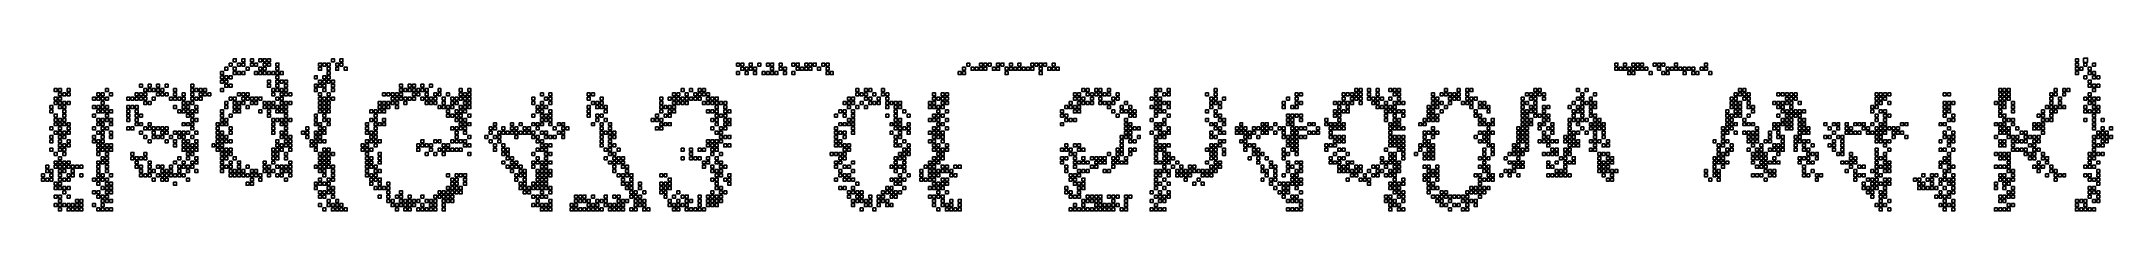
# Model space of a CAD drawing. Header units: millimetres. Extents: x 1 to 486, y 0 to 36.
import ezdxf

# ---------------------------------------------------------------- set-up
doc = ezdxf.new("R2010")
doc.units = ezdxf.units.MM

msp = doc.modelspace()

# ---------------------------------------------------------------- linework, layer by layer
for points in [[(44.65, 34.35), (44.65, 33.65), (45.35, 33.65), (45.35, 34.35)], [(45.65, 35.35), (45.65, 34.65), (46.35, 34.65), (46.35, 35.35)], [(46.65, 34.35), (46.65, 33.65), (47.35, 33.65), (47.35, 34.35)], [(46.65, 34.35), (46.65, 33.65), (47.35, 33.65), (47.35, 34.35)], [(47.65, 35.35), (47.65, 34.65), (48.35, 34.65), (48.35, 35.35)], [(47.65, 34.35), (47.65, 33.65), (48.35, 33.65), (48.35, 34.35)], [(49.65, 35.35), (49.65, 34.65), (50.35, 34.65), (50.35, 35.35)], [(49.65, 35.35), (49.65, 34.65), (50.35, 34.65), (50.35, 35.35)], [(49.65, 34.35), (49.65, 33.65), (50.35, 33.65), (50.35, 34.35)], [(50.65, 34.35), (50.65, 33.65), (51.35, 33.65), (51.35, 34.35)], [(51.65, 35.35), (51.65, 34.65), (52.35, 34.65), (52.35, 35.35)], [(52.65, 35.35), (52.65, 34.65), (53.35, 34.65), (53.35, 35.35)], [(52.65, 34.35), (52.65, 33.65), (53.35, 33.65), (53.35, 34.35)], [(52.65, 34.35), (52.65, 33.65), (53.35, 33.65), (53.35, 34.35)], [(53.65, 35.35), (53.65, 34.65), (54.35, 34.65), (54.35, 35.35)], [(53.65, 34.35), (53.65, 33.65), (54.35, 33.65), (54.35, 34.35)], [(55.65, 34.35), (55.65, 33.65), (56.35, 33.65), (56.35, 34.35)], [(65.65, 34.35), (65.65, 33.65), (66.35, 33.65), (66.35, 34.35)], [(66.65, 34.35), (66.65, 33.65), (67.35, 33.65), (67.35, 34.35)], [(67.65, 34.35), (67.65, 33.65), (68.35, 33.65), (68.35, 34.35)], [(67.65, 34.35), (67.65, 33.65), (68.35, 33.65), (68.35, 34.35)], [(68.65, 35.35), (68.65, 34.65), (69.35, 34.65), (69.35, 35.35)], [(68.65, 35.35), (68.65, 34.65), (69.35, 34.65), (69.35, 35.35)], [(69.65, 34.35), (69.65, 33.65), (70.35, 33.65), (70.35, 34.35)], [(70.65, 35.35), (70.65, 34.65), (71.35, 34.65), (71.35, 35.35)], [(70.65, 34.35), (70.65, 33.65), (71.35, 33.65), (71.35, 34.35)], [(70.65, 34.35), (70.65, 33.65), (71.35, 33.65), (71.35, 34.35)], [(163.65, 34.35), (163.65, 33.65), (164.35, 33.65), (164.35, 34.35)], [(164.65, 34.35), (164.65, 33.65), (165.35, 33.65), (165.35, 34.35)], [(164.65, 34.35), (164.65, 33.65), (165.35, 33.65), (165.35, 34.35)], [(166.65, 34.35), (166.65, 33.65), (167.35, 33.65), (167.35, 34.35)], [(168.65, 34.35), (168.65, 33.65), (169.35, 33.65), (169.35, 34.35)], [(170.65, 34.35), (170.65, 33.65), (171.35, 33.65), (171.35, 34.35)], [(171.65, 34.35), (171.65, 33.65), (172.35, 33.65), (172.35, 34.35)], [(173.65, 34.35), (173.65, 33.65), (174.35, 33.65), (174.35, 34.35)], [(176.65, 34.35), (176.65, 33.65), (177.35, 33.65), (177.35, 34.35)], [(177.65, 34.35), (177.65, 33.65), (178.35, 33.65), (178.35, 34.35)], [(177.65, 34.35), (177.65, 33.65), (178.35, 33.65), (178.35, 34.35)], [(179.65, 34.35), (179.65, 33.65), (180.35, 33.65), (180.35, 34.35)], [(180.65, 34.35), (180.65, 33.65), (181.35, 33.65), (181.35, 34.35)], [(181.65, 34.35), (181.65, 33.65), (182.35, 33.65), (182.35, 34.35)], [(183.65, 34.35), (183.65, 33.65), (184.35, 33.65), (184.35, 34.35)], [(184.65, 34.35), (184.65, 33.65), (185.35, 33.65), (185.35, 34.35)], [(217.65, 34.35), (217.65, 33.65), (218.35, 33.65), (218.35, 34.35)], [(220.65, 34.35), (220.65, 33.65), (221.35, 33.65), (221.35, 34.35)], [(221.65, 34.35), (221.65, 33.65), (222.35, 33.65), (222.35, 34.35)], [(221.65, 34.35), (221.65, 33.65), (222.35, 33.65), (222.35, 34.35)], [(222.65, 34.35), (222.65, 33.65), (223.35, 33.65), (223.35, 34.35)], [(224.65, 34.35), (224.65, 33.65), (225.35, 33.65), (225.35, 34.35)], [(225.65, 34.35), (225.65, 33.65), (226.35, 33.65), (226.35, 34.35)], [(227.65, 34.35), (227.65, 33.65), (228.35, 33.65), (228.35, 34.35)], [(227.65, 34.35), (227.65, 33.65), (228.35, 33.65), (228.35, 34.35)], [(229.65, 34.35), (229.65, 33.65), (230.35, 33.65), (230.35, 34.35)], [(232.65, 34.35), (232.65, 33.65), (233.35, 33.65), (233.35, 34.35)], [(233.65, 34.35), (233.65, 33.65), (234.35, 33.65), (234.35, 34.35)], [(233.65, 34.35), (233.65, 33.65), (234.35, 33.65), (234.35, 34.35)], [(234.65, 34.35), (234.65, 33.65), (235.35, 33.65), (235.35, 34.35)], [(235.65, 34.35), (235.65, 33.65), (236.35, 33.65), (236.35, 34.35)], [(237.65, 34.35), (237.65, 33.65), (238.35, 33.65), (238.35, 34.35)], [(369.65, 34.35), (369.65, 33.65), (370.35, 33.65), (370.35, 34.35)], [(371.65, 34.35), (371.65, 33.65), (372.35, 33.65), (372.35, 34.35)], [(373.65, 34.35), (373.65, 33.65), (374.35, 33.65), (374.35, 34.35)], [(374.65, 34.35), (374.65, 33.65), (375.35, 33.65), (375.35, 34.35)], [(375.65, 34.35), (375.65, 33.65), (376.35, 33.65), (376.35, 34.35)], [(375.65, 34.35), (375.65, 33.65), (376.35, 33.65), (376.35, 34.35)], [(378.65, 34.35), (378.65, 33.65), (379.35, 33.65), (379.35, 34.35)], [(379.65, 34.35), (379.65, 33.65), (380.35, 33.65), (380.35, 34.35)], [(380.65, 34.35), (380.65, 33.65), (381.35, 33.65), (381.35, 34.35)], [(383.65, 34.35), (383.65, 33.65), (384.35, 33.65), (384.35, 34.35)], [(390.65, 34.35), (390.65, 33.65), (391.35, 33.65), (391.35, 34.35)], [(390.65, 34.35), (390.65, 33.65), (391.35, 33.65), (391.35, 34.35)], [(477.65, 35.35), (477.65, 34.65), (478.35, 34.65), (478.35, 35.35)], [(477.65, 34.35), (477.65, 33.65), (478.35, 33.65), (478.35, 34.35)], [(477.65, 34.35), (477.65, 33.65), (478.35, 33.65), (478.35, 34.35)], [(479.5, 35.5), (479.5, 34.5), (480.5, 34.5), (480.5, 35.5)], [(479.65, 34.35), (479.65, 33.65), (480.35, 33.65), (480.35, 34.35)], [(479.65, 34.35), (479.65, 33.65), (480.35, 33.65), (480.35, 34.35)], [(481.65, 34.35), (481.65, 33.65), (482.35, 33.65), (482.35, 34.35)], [(23.65, 29.35), (23.65, 28.65), (24.35, 28.65), (24.35, 29.35)], [(25.65, 29.35), (25.65, 28.65), (26.35, 28.65), (26.35, 29.35)], [(27.65, 29.35), (27.65, 28.65), (28.35, 28.65), (28.35, 29.35)], [(29.65, 29.35), (29.65, 28.65), (30.35, 28.65), (30.35, 29.35)], [(35.65, 29.35), (35.65, 28.65), (36.35, 28.65), (36.35, 29.35)], [(42.65, 32.35), (42.65, 31.65), (43.35, 31.65), (43.35, 32.35)], [(42.65, 31.35), (42.65, 30.65), (43.35, 30.65), (43.35, 31.35)], [(42.65, 30.35), (42.65, 29.65), (43.35, 29.65), (43.35, 30.35)], [(43.65, 33.35), (43.65, 32.65), (44.35, 32.65), (44.35, 33.35)], [(43.65, 33.35), (43.65, 32.65), (44.35, 32.65), (44.35, 33.35)], [(43.65, 31.35), (43.65, 30.65), (44.35, 30.65), (44.35, 31.35)], [(43.65, 31.35), (43.65, 30.65), (44.35, 30.65), (44.35, 31.35)], [(43.65, 30.35), (43.65, 29.65), (44.35, 29.65), (44.35, 30.35)], [(43.65, 30.35), (43.65, 29.65), (44.35, 29.65), (44.35, 30.35)], [(43.65, 29.35), (43.65, 28.65), (44.35, 28.65), (44.35, 29.35)], [(44.65, 31.35), (44.65, 30.65), (45.35, 30.65), (45.35, 31.35)], [(44.65, 31.35), (44.65, 30.65), (45.35, 30.65), (45.35, 31.35)], [(44.65, 29.35), (44.65, 28.65), (45.35, 28.65), (45.35, 29.35)], [(45.65, 33.35), (45.65, 32.65), (46.35, 32.65), (46.35, 33.35)], [(45.65, 32.35), (45.65, 31.65), (46.35, 31.65), (46.35, 32.35)], [(45.65, 32.35), (45.65, 31.65), (46.35, 31.65), (46.35, 32.35)], [(45.65, 32.35), (45.65, 31.65), (46.35, 31.65), (46.35, 32.35)], [(46.65, 32.35), (46.65, 31.65), (47.35, 31.65), (47.35, 32.35)], [(47.65, 32.35), (47.65, 31.65), (48.35, 31.65), (48.35, 32.35)], [(48.65, 33.35), (48.65, 32.65), (49.35, 32.65), (49.35, 33.35)], [(48.65, 33.35), (48.65, 32.65), (49.35, 32.65), (49.35, 33.35)], [(48.65, 33.35), (48.65, 32.65), (49.35, 32.65), (49.35, 33.35)], [(50.65, 32.35), (50.65, 31.65), (51.35, 31.65), (51.35, 32.35)], [(51.65, 33.35), (51.65, 32.65), (52.35, 32.65), (52.35, 33.35)], [(51.65, 32.35), (51.65, 31.65), (52.35, 31.65), (52.35, 32.35)], [(52.65, 33.35), (52.65, 32.65), (53.35, 32.65), (53.35, 33.35)], [(52.65, 33.35), (52.65, 32.65), (53.35, 32.65), (53.35, 33.35)], [(52.65, 32.35), (52.65, 31.65), (53.35, 31.65), (53.35, 32.35)], [(53.65, 32.35), (53.65, 31.65), (54.35, 31.65), (54.35, 32.35)], [(53.65, 30.35), (53.65, 29.65), (54.35, 29.65), (54.35, 30.35)], [(53.65, 29.35), (53.65, 28.65), (54.35, 28.65), (54.35, 29.35)], [(54.65, 32.35), (54.65, 31.65), (55.35, 31.65), (55.35, 32.35)], [(54.65, 32.35), (54.65, 31.65), (55.35, 31.65), (55.35, 32.35)], [(55.65, 33.35), (55.65, 32.65), (56.35, 32.65), (56.35, 33.35)], [(55.65, 32.35), (55.65, 31.65), (56.35, 31.65), (56.35, 32.35)], [(55.65, 31.35), (55.65, 30.65), (56.35, 30.65), (56.35, 31.35)], [(55.65, 30.35), (55.65, 29.65), (56.35, 29.65), (56.35, 30.35)], [(55.65, 29.35), (55.65, 28.65), (56.35, 28.65), (56.35, 29.35)], [(56.65, 32.35), (56.65, 31.65), (57.35, 31.65), (57.35, 32.35)], [(56.65, 30.35), (56.65, 29.65), (57.35, 29.65), (57.35, 30.35)], [(56.65, 30.35), (56.65, 29.65), (57.35, 29.65), (57.35, 30.35)], [(57.65, 30.35), (57.65, 29.65), (58.35, 29.65), (58.35, 30.35)], [(57.65, 29.35), (57.65, 28.65), (58.35, 28.65), (58.35, 29.35)], [(64.65, 31.35), (64.65, 30.65), (65.35, 30.65), (65.35, 31.35)], [(64.65, 29.35), (64.65, 28.65), (65.35, 28.65), (65.35, 29.35)], [(65.65, 33.35), (65.65, 32.65), (66.35, 32.65), (66.35, 33.35)], [(65.65, 30.35), (65.65, 29.65), (66.35, 29.65), (66.35, 30.35)], [(65.65, 30.35), (65.65, 29.65), (66.35, 29.65), (66.35, 30.35)], [(65.65, 29.35), (65.65, 28.65), (66.35, 28.65), (66.35, 29.35)], [(66.65, 31.35), (66.65, 30.65), (67.35, 30.65), (67.35, 31.35)], [(66.65, 31.35), (66.65, 30.65), (67.35, 30.65), (67.35, 31.35)], [(66.65, 30.35), (66.65, 29.65), (67.35, 29.65), (67.35, 30.35)], [(66.65, 29.35), (66.65, 28.65), (67.35, 28.65), (67.35, 29.35)], [(67.65, 33.35), (67.65, 32.65), (68.35, 32.65), (68.35, 33.35)], [(67.65, 32.35), (67.65, 31.65), (68.35, 31.65), (68.35, 32.35)], [(67.65, 32.35), (67.65, 31.65), (68.35, 31.65), (68.35, 32.35)], [(67.65, 31.35), (67.65, 30.65), (68.35, 30.65), (68.35, 31.35)], [(67.65, 31.35), (67.65, 30.65), (68.35, 30.65), (68.35, 31.35)], [(67.65, 30.35), (67.65, 29.65), (68.35, 29.65), (68.35, 30.35)], [(68.65, 30.35), (68.65, 29.65), (69.35, 29.65), (69.35, 30.35)], [(68.65, 29.35), (68.65, 28.65), (69.35, 28.65), (69.35, 29.35)], [(69.65, 33.35), (69.65, 32.65), (70.35, 32.65), (70.35, 33.35)], [(69.65, 33.35), (69.65, 32.65), (70.35, 32.65), (70.35, 33.35)], [(71.65, 33.35), (71.65, 32.65), (72.35, 32.65), (72.35, 33.35)], [(84.65, 29.35), (84.65, 28.65), (85.35, 28.65), (85.35, 29.35)], [(84.65, 29.35), (84.65, 28.65), (85.35, 28.65), (85.35, 29.35)], [(86.65, 29.35), (86.65, 28.65), (87.35, 28.65), (87.35, 29.35)], [(87.65, 29.35), (87.65, 28.65), (88.35, 28.65), (88.35, 29.35)], [(89.65, 29.35), (89.65, 28.65), (90.35, 28.65), (90.35, 29.35)], [(89.65, 29.35), (89.65, 28.65), (90.35, 28.65), (90.35, 29.35)], [(91.65, 29.35), (91.65, 28.65), (92.35, 28.65), (92.35, 29.35)], [(163.65, 32.35), (163.65, 31.65), (164.35, 31.65), (164.35, 32.35)], [(164.65, 33.35), (164.65, 32.65), (165.35, 32.65), (165.35, 33.35)], [(165.65, 33.35), (165.65, 32.65), (166.35, 32.65), (166.35, 33.35)], [(165.65, 32.35), (165.65, 31.65), (166.35, 31.65), (166.35, 32.35)], [(166.65, 33.35), (166.65, 32.65), (167.35, 32.65), (167.35, 33.35)], [(167.65, 33.35), (167.65, 32.65), (168.35, 32.65), (168.35, 33.35)], [(167.65, 33.35), (167.65, 32.65), (168.35, 32.65), (168.35, 33.35)], [(167.65, 32.35), (167.65, 31.65), (168.35, 31.65), (168.35, 32.35)], [(169.65, 32.35), (169.65, 31.65), (170.35, 31.65), (170.35, 32.35)], [(170.65, 32.35), (170.65, 31.65), (171.35, 31.65), (171.35, 32.35)], [(171.65, 33.35), (171.65, 32.65), (172.35, 32.65), (172.35, 33.35)], [(171.65, 32.35), (171.65, 31.65), (172.35, 31.65), (172.35, 32.35)], [(172.65, 32.35), (172.65, 31.65), (173.35, 31.65), (173.35, 32.35)], [(172.65, 32.35), (172.65, 31.65), (173.35, 31.65), (173.35, 32.35)], [(173.65, 33.35), (173.65, 32.65), (174.35, 32.65), (174.35, 33.35)], [(174.65, 33.35), (174.65, 32.65), (175.35, 32.65), (175.35, 33.35)], [(174.65, 32.35), (174.65, 31.65), (175.35, 31.65), (175.35, 32.35)], [(174.65, 32.35), (174.65, 31.65), (175.35, 31.65), (175.35, 32.35)], [(176.65, 32.35), (176.65, 31.65), (177.35, 31.65), (177.35, 32.35)], [(177.65, 33.35), (177.65, 32.65), (178.35, 32.65), (178.35, 33.35)], [(178.65, 33.35), (178.65, 32.65), (179.35, 32.65), (179.35, 33.35)], [(178.65, 33.35), (178.65, 32.65), (179.35, 32.65), (179.35, 33.35)], [(179.65, 33.35), (179.65, 32.65), (180.35, 32.65), (180.35, 33.35)], [(179.65, 33.35), (179.65, 32.65), (180.35, 32.65), (180.35, 33.35)], [(180.65, 33.35), (180.65, 32.65), (181.35, 32.65), (181.35, 33.35)], [(182.65, 33.35), (182.65, 32.65), (183.35, 32.65), (183.35, 33.35)], [(182.65, 33.35), (182.65, 32.65), (183.35, 32.65), (183.35, 33.35)], [(184.65, 33.35), (184.65, 32.65), (185.35, 32.65), (185.35, 33.35)], [(184.65, 32.35), (184.65, 31.65), (185.35, 31.65), (185.35, 32.35)], [(185.65, 32.35), (185.65, 31.65), (186.35, 31.65), (186.35, 32.35)], [(215.65, 32.35), (215.65, 31.65), (216.35, 31.65), (216.35, 32.35)], [(216.65, 33.35), (216.65, 32.65), (217.35, 32.65), (217.35, 33.35)], [(216.65, 32.35), (216.65, 31.65), (217.35, 31.65), (217.35, 32.35)], [(218.65, 33.35), (218.65, 32.65), (219.35, 32.65), (219.35, 33.35)], [(218.65, 33.35), (218.65, 32.65), (219.35, 32.65), (219.35, 33.35)], [(218.65, 33.35), (218.65, 32.65), (219.35, 32.65), (219.35, 33.35)], [(218.65, 33.35), (218.65, 32.65), (219.35, 32.65), (219.35, 33.35)], [(219.65, 33.35), (219.65, 32.65), (220.35, 32.65), (220.35, 33.35)], [(220.65, 33.35), (220.65, 32.65), (221.35, 32.65), (221.35, 33.35)], [(221.65, 33.35), (221.65, 32.65), (222.35, 32.65), (222.35, 33.35)], [(223.65, 33.35), (223.65, 32.65), (224.35, 32.65), (224.35, 33.35)], [(223.65, 33.35), (223.65, 32.65), (224.35, 32.65), (224.35, 33.35)], [(224.65, 33.35), (224.65, 32.65), (225.35, 32.65), (225.35, 33.35)], [(226.65, 33.35), (226.65, 32.65), (227.35, 32.65), (227.35, 33.35)], [(226.65, 32.35), (226.65, 31.65), (227.35, 31.65), (227.35, 32.35)], [(227.65, 33.35), (227.65, 32.65), (228.35, 32.65), (228.35, 33.35)], [(228.65, 33.35), (228.65, 32.65), (229.35, 32.65), (229.35, 33.35)], [(228.65, 33.35), (228.65, 32.65), (229.35, 32.65), (229.35, 33.35)], [(229.65, 33.35), (229.65, 32.65), (230.35, 32.65), (230.35, 33.35)], [(230.65, 33.35), (230.65, 32.65), (231.35, 32.65), (231.35, 33.35)], [(231.65, 33.35), (231.65, 32.65), (232.35, 32.65), (232.35, 33.35)], [(231.65, 33.35), (231.65, 32.65), (232.35, 32.65), (232.35, 33.35)], [(232.65, 33.35), (232.65, 32.65), (233.35, 32.65), (233.35, 33.35)], [(232.65, 33.35), (232.65, 32.65), (233.35, 32.65), (233.35, 33.35)], [(234.65, 33.35), (234.65, 32.65), (235.35, 32.65), (235.35, 33.35)], [(234.65, 32.35), (234.65, 31.65), (235.35, 31.65), (235.35, 32.35)], [(236.65, 33.35), (236.65, 32.65), (237.35, 32.65), (237.35, 33.35)], [(237.65, 33.35), (237.65, 32.65), (238.35, 32.65), (238.35, 33.35)], [(237.65, 33.35), (237.65, 32.65), (238.35, 32.65), (238.35, 33.35)], [(238.65, 33.35), (238.65, 32.65), (239.35, 32.65), (239.35, 33.35)], [(369.65, 33.35), (369.65, 32.65), (370.35, 32.65), (370.35, 33.35)], [(369.65, 33.35), (369.65, 32.65), (370.35, 32.65), (370.35, 33.35)], [(370.65, 33.35), (370.65, 32.65), (371.35, 32.65), (371.35, 33.35)], [(371.65, 33.35), (371.65, 32.65), (372.35, 32.65), (372.35, 33.35)], [(372.65, 33.35), (372.65, 32.65), (373.35, 32.65), (373.35, 33.35)], [(372.65, 32.35), (372.65, 31.65), (373.35, 31.65), (373.35, 32.35)], [(373.65, 33.35), (373.65, 32.65), (374.35, 32.65), (374.35, 33.35)], [(373.65, 32.35), (373.65, 31.65), (374.35, 31.65), (374.35, 32.35)], [(374.65, 33.35), (374.65, 32.65), (375.35, 32.65), (375.35, 33.35)], [(375.65, 33.35), (375.65, 32.65), (376.35, 32.65), (376.35, 33.35)], [(376.65, 33.35), (376.65, 32.65), (377.35, 32.65), (377.35, 33.35)], [(376.65, 33.35), (376.65, 32.65), (377.35, 32.65), (377.35, 33.35)], [(377.65, 32.35), (377.65, 31.65), (378.35, 31.65), (378.35, 32.35)], [(379.65, 33.35), (379.65, 32.65), (380.35, 32.65), (380.35, 33.35)], [(380.65, 32.35), (380.65, 31.65), (381.35, 31.65), (381.35, 32.35)], [(381.65, 33.35), (381.65, 32.65), (382.35, 32.65), (382.35, 33.35)], [(381.65, 33.35), (381.65, 32.65), (382.35, 32.65), (382.35, 33.35)], [(381.65, 32.35), (381.65, 31.65), (382.35, 31.65), (382.35, 32.35)], [(382.65, 33.35), (382.65, 32.65), (383.35, 32.65), (383.35, 33.35)], [(383.65, 33.35), (383.65, 32.65), (384.35, 32.65), (384.35, 33.35)], [(384.65, 33.35), (384.65, 32.65), (385.35, 32.65), (385.35, 33.35)], [(384.65, 33.35), (384.65, 32.65), (385.35, 32.65), (385.35, 33.35)], [(385.65, 33.35), (385.65, 32.65), (386.35, 32.65), (386.35, 33.35)], [(385.65, 33.35), (385.65, 32.65), (386.35, 32.65), (386.35, 33.35)], [(385.65, 32.35), (385.65, 31.65), (386.35, 31.65), (386.35, 32.35)], [(386.65, 33.35), (386.65, 32.65), (387.35, 32.65), (387.35, 33.35)], [(387.65, 33.35), (387.65, 32.65), (388.35, 32.65), (388.35, 33.35)], [(387.65, 33.35), (387.65, 32.65), (388.35, 32.65), (388.35, 33.35)], [(387.65, 32.35), (387.65, 31.65), (388.35, 31.65), (388.35, 32.35)], [(388.65, 32.35), (388.65, 31.65), (389.35, 31.65), (389.35, 32.35)], [(388.65, 32.35), (388.65, 31.65), (389.35, 31.65), (389.35, 32.35)], [(389.65, 33.35), (389.65, 32.65), (390.35, 32.65), (390.35, 33.35)], [(390.65, 33.35), (390.65, 32.65), (391.35, 32.65), (391.35, 33.35)], [(391.65, 32.35), (391.65, 31.65), (392.35, 31.65), (392.35, 32.35)], [(477.65, 33.35), (477.65, 32.65), (478.35, 32.65), (478.35, 33.35)], [(477.65, 33.35), (477.65, 32.65), (478.35, 32.65), (478.35, 33.35)], [(477.65, 32.35), (477.65, 31.65), (478.35, 31.65), (478.35, 32.35)], [(478.65, 33.35), (478.65, 32.65), (479.35, 32.65), (479.35, 33.35)], [(479.65, 31.35), (479.65, 30.65), (480.35, 30.65), (480.35, 31.35)], [(480.65, 33.35), (480.65, 32.65), (481.35, 32.65), (481.35, 33.35)], [(480.65, 33.35), (480.65, 32.65), (481.35, 32.65), (481.35, 33.35)], [(480.65, 33.35), (480.65, 32.65), (481.35, 32.65), (481.35, 33.35)], [(480.65, 32.35), (480.65, 31.65), (481.35, 31.65), (481.35, 32.35)], [(480.65, 30.35), (480.65, 29.65), (481.35, 29.65), (481.35, 30.35)], [(480.65, 30.35), (480.65, 29.65), (481.35, 29.65), (481.35, 30.35)], [(480.65, 29.35), (480.65, 28.65), (481.35, 28.65), (481.35, 29.35)], [(481.65, 32.35), (481.65, 31.65), (482.35, 31.65), (482.35, 32.35)], [(481.65, 31.35), (481.65, 30.65), (482.35, 30.65), (482.35, 31.35)], [(481.65, 31.35), (481.65, 30.65), (482.35, 30.65), (482.35, 31.35)], [(481.65, 29.35), (481.65, 28.65), (482.35, 28.65), (482.35, 29.35)], [(481.65, 29.35), (481.65, 28.65), (482.35, 28.65), (482.35, 29.35)], [(482.65, 31.35), (482.65, 30.65), (483.35, 30.65), (483.35, 31.35)], [(482.65, 31.35), (482.65, 30.65), (483.35, 30.65), (483.35, 31.35)], [(482.65, 29.35), (482.65, 28.65), (483.35, 28.65), (483.35, 29.35)], [(2.65, 24.35), (2.65, 23.65), (3.35, 23.65), (3.35, 24.35)], [(3.65, 28.35), (3.65, 27.65), (4.35, 27.65), (4.35, 28.35)], [(3.65, 26.35), (3.65, 25.65), (4.35, 25.65), (4.35, 26.35)], [(3.65, 26.35), (3.65, 25.65), (4.35, 25.65), (4.35, 26.35)], [(3.65, 25.35), (3.65, 24.65), (4.35, 24.65), (4.35, 25.35)], [(3.65, 25.35), (3.65, 24.65), (4.35, 24.65), (4.35, 25.35)], [(4.65, 28.35), (4.65, 27.65), (5.35, 27.65), (5.35, 28.35)], [(4.65, 27.35), (4.65, 26.65), (5.35, 26.65), (5.35, 27.35)], [(4.65, 26.35), (4.65, 25.65), (5.35, 25.65), (5.35, 26.35)], [(4.65, 25.35), (4.65, 24.65), (5.35, 24.65), (5.35, 25.35)], [(4.65, 24.35), (4.65, 23.65), (5.35, 23.65), (5.35, 24.35)], [(5.65, 27.35), (5.65, 26.65), (6.35, 26.65), (6.35, 27.35)], [(5.65, 27.35), (5.65, 26.65), (6.35, 26.65), (6.35, 27.35)], [(5.65, 25.35), (5.65, 24.65), (6.35, 24.65), (6.35, 25.35)], [(5.65, 25.35), (5.65, 24.65), (6.35, 24.65), (6.35, 25.35)], [(5.65, 24.35), (5.65, 23.65), (6.35, 23.65), (6.35, 24.35)], [(6.65, 28.35), (6.65, 27.65), (7.35, 27.65), (7.35, 28.35)], [(6.65, 27.35), (6.65, 26.65), (7.35, 26.65), (7.35, 27.35)], [(6.65, 25.35), (6.65, 24.65), (7.35, 24.65), (7.35, 25.35)], [(12.65, 26.35), (12.65, 25.65), (13.35, 25.65), (13.35, 26.35)], [(12.65, 24.35), (12.65, 23.65), (13.35, 23.65), (13.35, 24.35)], [(13.65, 27.35), (13.65, 26.65), (14.35, 26.65), (14.35, 27.35)], [(13.65, 26.35), (13.65, 25.65), (14.35, 25.65), (14.35, 26.35)], [(13.65, 24.35), (13.65, 23.65), (14.35, 23.65), (14.35, 24.35)], [(14.65, 27.35), (14.65, 26.65), (15.35, 26.65), (15.35, 27.35)], [(14.65, 26.35), (14.65, 25.65), (15.35, 25.65), (15.35, 26.35)], [(14.65, 25.35), (14.65, 24.65), (15.35, 24.65), (15.35, 25.35)], [(14.65, 25.35), (14.65, 24.65), (15.35, 24.65), (15.35, 25.35)], [(14.65, 24.35), (14.65, 23.65), (15.35, 23.65), (15.35, 24.35)], [(15.65, 28.35), (15.65, 27.65), (16.35, 27.65), (16.35, 28.35)], [(15.65, 26.35), (15.65, 25.65), (16.35, 25.65), (16.35, 26.35)], [(15.65, 26.35), (15.65, 25.65), (16.35, 25.65), (16.35, 26.35)], [(15.65, 24.35), (15.65, 23.65), (16.35, 23.65), (16.35, 24.35)], [(16.65, 27.35), (16.65, 26.65), (17.35, 26.65), (17.35, 27.35)], [(16.65, 27.35), (16.65, 26.65), (17.35, 26.65), (17.35, 27.35)], [(20.65, 26.35), (20.65, 25.65), (21.35, 25.65), (21.35, 26.35)], [(20.65, 24.35), (20.65, 23.65), (21.35, 23.65), (21.35, 24.35)], [(20.65, 24.35), (20.65, 23.65), (21.35, 23.65), (21.35, 24.35)], [(21.65, 26.35), (21.65, 25.65), (22.35, 25.65), (22.35, 26.35)], [(21.65, 24.35), (21.65, 23.65), (22.35, 23.65), (22.35, 24.35)], [(22.65, 27.35), (22.65, 26.65), (23.35, 26.65), (23.35, 27.35)], [(22.65, 26.35), (22.65, 25.65), (23.35, 25.65), (23.35, 26.35)], [(22.65, 24.35), (22.65, 23.65), (23.35, 23.65), (23.35, 24.35)], [(22.65, 24.35), (22.65, 23.65), (23.35, 23.65), (23.35, 24.35)], [(22.65, 24.35), (22.65, 23.65), (23.35, 23.65), (23.35, 24.35)], [(23.65, 27.35), (23.65, 26.65), (24.35, 26.65), (24.35, 27.35)], [(23.65, 27.35), (23.65, 26.65), (24.35, 26.65), (24.35, 27.35)], [(23.65, 26.35), (23.65, 25.65), (24.35, 25.65), (24.35, 26.35)], [(24.65, 28.35), (24.65, 27.65), (25.35, 27.65), (25.35, 28.35)], [(24.65, 27.35), (24.65, 26.65), (25.35, 26.65), (25.35, 27.35)], [(24.65, 27.35), (24.65, 26.65), (25.35, 26.65), (25.35, 27.35)], [(24.65, 26.35), (24.65, 25.65), (25.35, 25.65), (25.35, 26.35)], [(24.65, 25.35), (24.65, 24.65), (25.35, 24.65), (25.35, 25.35)], [(25.65, 28.35), (25.65, 27.65), (26.35, 27.65), (26.35, 28.35)], [(25.65, 28.35), (25.65, 27.65), (26.35, 27.65), (26.35, 28.35)], [(25.65, 25.35), (25.65, 24.65), (26.35, 24.65), (26.35, 25.35)], [(26.65, 28.35), (26.65, 27.65), (27.35, 27.65), (27.35, 28.35)], [(26.65, 26.35), (26.65, 25.65), (27.35, 25.65), (27.35, 26.35)], [(27.65, 28.35), (27.65, 27.65), (28.35, 27.65), (28.35, 28.35)], [(27.65, 27.35), (27.65, 26.65), (28.35, 26.65), (28.35, 27.35)], [(27.65, 27.35), (27.65, 26.65), (28.35, 26.65), (28.35, 27.35)], [(28.65, 28.35), (28.65, 27.65), (29.35, 27.65), (29.35, 28.35)], [(28.65, 27.35), (28.65, 26.65), (29.35, 26.65), (29.35, 27.35)], [(28.65, 27.35), (28.65, 26.65), (29.35, 26.65), (29.35, 27.35)], [(29.65, 27.35), (29.65, 26.65), (30.35, 26.65), (30.35, 27.35)], [(29.65, 27.35), (29.65, 26.65), (30.35, 26.65), (30.35, 27.35)], [(30.65, 26.35), (30.65, 25.65), (31.35, 25.65), (31.35, 26.35)], [(30.65, 26.35), (30.65, 25.65), (31.35, 25.65), (31.35, 26.35)], [(31.65, 28.35), (31.65, 27.65), (32.35, 27.65), (32.35, 28.35)], [(31.65, 27.35), (31.65, 26.65), (32.35, 26.65), (32.35, 27.35)], [(31.65, 26.35), (31.65, 25.65), (32.35, 25.65), (32.35, 26.35)], [(31.65, 24.35), (31.65, 23.65), (32.35, 23.65), (32.35, 24.35)], [(32.65, 26.35), (32.65, 25.65), (33.35, 25.65), (33.35, 26.35)], [(33.65, 27.35), (33.65, 26.65), (34.35, 26.65), (34.35, 27.35)], [(33.65, 26.35), (33.65, 25.65), (34.35, 25.65), (34.35, 26.35)], [(33.65, 26.35), (33.65, 25.65), (34.35, 25.65), (34.35, 26.35)], [(33.65, 25.35), (33.65, 24.65), (34.35, 24.65), (34.35, 25.35)], [(33.65, 24.35), (33.65, 23.65), (34.35, 23.65), (34.35, 24.35)], [(34.65, 25.35), (34.65, 24.65), (35.35, 24.65), (35.35, 25.35)], [(34.65, 24.35), (34.65, 23.65), (35.35, 23.65), (35.35, 24.35)], [(34.65, 24.35), (34.65, 23.65), (35.35, 23.65), (35.35, 24.35)], [(35.65, 28.35), (35.65, 27.65), (36.35, 27.65), (36.35, 28.35)], [(35.65, 27.35), (35.65, 26.65), (36.35, 26.65), (36.35, 27.35)], [(35.65, 27.35), (35.65, 26.65), (36.35, 26.65), (36.35, 27.35)], [(35.65, 26.35), (35.65, 25.65), (36.35, 25.65), (36.35, 26.35)], [(35.65, 25.35), (35.65, 24.65), (36.35, 24.65), (36.35, 25.35)], [(36.65, 28.35), (36.65, 27.65), (37.35, 27.65), (37.35, 28.35)], [(36.65, 26.35), (36.65, 25.65), (37.35, 25.65), (37.35, 26.35)], [(36.65, 24.35), (36.65, 23.65), (37.35, 23.65), (37.35, 24.35)], [(37.65, 28.35), (37.65, 27.65), (38.35, 27.65), (38.35, 28.35)], [(37.65, 27.35), (37.65, 26.65), (38.35, 26.65), (38.35, 27.35)], [(37.65, 27.35), (37.65, 26.65), (38.35, 26.65), (38.35, 27.35)], [(37.65, 26.35), (37.65, 25.65), (38.35, 25.65), (38.35, 26.35)], [(37.65, 26.35), (37.65, 25.65), (38.35, 25.65), (38.35, 26.35)], [(38.65, 28.35), (38.65, 27.65), (39.35, 27.65), (39.35, 28.35)], [(38.65, 27.35), (38.65, 26.65), (39.35, 26.65), (39.35, 27.35)], [(38.65, 27.35), (38.65, 26.65), (39.35, 26.65), (39.35, 27.35)], [(39.65, 27.35), (39.65, 26.65), (40.35, 26.65), (40.35, 27.35)], [(42.65, 28.35), (42.65, 27.65), (43.35, 27.65), (43.35, 28.35)], [(42.65, 28.35), (42.65, 27.65), (43.35, 27.65), (43.35, 28.35)], [(43.65, 25.35), (43.65, 24.65), (44.35, 24.65), (44.35, 25.35)], [(43.65, 24.35), (43.65, 23.65), (44.35, 23.65), (44.35, 24.35)], [(43.65, 24.35), (43.65, 23.65), (44.35, 23.65), (44.35, 24.35)], [(43.65, 24.35), (43.65, 23.65), (44.35, 23.65), (44.35, 24.35)], [(44.65, 26.35), (44.65, 25.65), (45.35, 25.65), (45.35, 26.35)], [(44.65, 26.35), (44.65, 25.65), (45.35, 25.65), (45.35, 26.35)], [(45.65, 26.35), (45.65, 25.65), (46.35, 25.65), (46.35, 26.35)], [(45.65, 25.35), (45.65, 24.65), (46.35, 24.65), (46.35, 25.35)], [(45.65, 24.35), (45.65, 23.65), (46.35, 23.65), (46.35, 24.35)], [(46.65, 27.35), (46.65, 26.65), (47.35, 26.65), (47.35, 27.35)], [(46.65, 25.35), (46.65, 24.65), (47.35, 24.65), (47.35, 25.35)], [(46.65, 24.35), (46.65, 23.65), (47.35, 23.65), (47.35, 24.35)], [(46.65, 24.35), (46.65, 23.65), (47.35, 23.65), (47.35, 24.35)], [(47.65, 27.35), (47.65, 26.65), (48.35, 26.65), (48.35, 27.35)], [(47.65, 26.35), (47.65, 25.65), (48.35, 25.65), (48.35, 26.35)], [(47.65, 25.35), (47.65, 24.65), (48.35, 24.65), (48.35, 25.35)], [(48.65, 27.35), (48.65, 26.65), (49.35, 26.65), (49.35, 27.35)], [(48.65, 26.35), (48.65, 25.65), (49.35, 25.65), (49.35, 26.35)], [(48.65, 26.35), (48.65, 25.65), (49.35, 25.65), (49.35, 26.35)], [(48.65, 24.35), (48.65, 23.65), (49.35, 23.65), (49.35, 24.35)], [(49.65, 26.35), (49.65, 25.65), (50.35, 25.65), (50.35, 26.35)], [(49.65, 25.35), (49.65, 24.65), (50.35, 24.65), (50.35, 25.35)], [(49.65, 25.35), (49.65, 24.65), (50.35, 24.65), (50.35, 25.35)], [(50.65, 26.35), (50.65, 25.65), (51.35, 25.65), (51.35, 26.35)], [(50.65, 26.35), (50.65, 25.65), (51.35, 25.65), (51.35, 26.35)], [(50.65, 25.35), (50.65, 24.65), (51.35, 24.65), (51.35, 25.35)], [(51.65, 26.35), (51.65, 25.65), (52.35, 25.65), (52.35, 26.35)], [(51.65, 26.35), (51.65, 25.65), (52.35, 25.65), (52.35, 26.35)], [(52.65, 25.35), (52.65, 24.65), (53.35, 24.65), (53.35, 25.35)], [(52.65, 24.35), (52.65, 23.65), (53.35, 23.65), (53.35, 24.35)], [(53.65, 25.35), (53.65, 24.65), (54.35, 24.65), (54.35, 25.35)], [(53.65, 24.35), (53.65, 23.65), (54.35, 23.65), (54.35, 24.35)], [(54.65, 28.35), (54.65, 27.65), (55.35, 27.65), (55.35, 28.35)], [(54.65, 27.35), (54.65, 26.65), (55.35, 26.65), (55.35, 27.35)], [(54.65, 25.35), (54.65, 24.65), (55.35, 24.65), (55.35, 25.35)], [(54.65, 24.35), (54.65, 23.65), (55.35, 23.65), (55.35, 24.35)], [(55.65, 28.35), (55.65, 27.65), (56.35, 27.65), (56.35, 28.35)], [(55.65, 26.35), (55.65, 25.65), (56.35, 25.65), (56.35, 26.35)], [(55.65, 24.35), (55.65, 23.65), (56.35, 23.65), (56.35, 24.35)], [(56.65, 28.35), (56.65, 27.65), (57.35, 27.65), (57.35, 28.35)], [(56.65, 27.35), (56.65, 26.65), (57.35, 26.65), (57.35, 27.35)], [(56.65, 27.35), (56.65, 26.65), (57.35, 26.65), (57.35, 27.35)], [(56.65, 26.35), (56.65, 25.65), (57.35, 25.65), (57.35, 26.35)], [(56.65, 25.35), (56.65, 24.65), (57.35, 24.65), (57.35, 25.35)], [(56.65, 25.35), (56.65, 24.65), (57.35, 24.65), (57.35, 25.35)], [(56.65, 24.35), (56.65, 23.65), (57.35, 23.65), (57.35, 24.35)], [(57.65, 28.35), (57.65, 27.65), (58.35, 27.65), (58.35, 28.35)], [(57.65, 28.35), (57.65, 27.65), (58.35, 27.65), (58.35, 28.35)], [(57.65, 28.35), (57.65, 27.65), (58.35, 27.65), (58.35, 28.35)], [(57.65, 27.35), (57.65, 26.65), (58.35, 26.65), (58.35, 27.35)], [(57.65, 25.35), (57.65, 24.65), (58.35, 24.65), (58.35, 25.35)], [(57.65, 25.35), (57.65, 24.65), (58.35, 24.65), (58.35, 25.35)], [(57.65, 24.35), (57.65, 23.65), (58.35, 23.65), (58.35, 24.35)], [(58.65, 27.35), (58.65, 26.65), (59.35, 26.65), (59.35, 27.35)], [(58.65, 25.35), (58.65, 24.65), (59.35, 24.65), (59.35, 25.35)], [(64.65, 28.35), (64.65, 27.65), (65.35, 27.65), (65.35, 28.35)], [(65.65, 27.35), (65.65, 26.65), (66.35, 26.65), (66.35, 27.35)], [(65.65, 26.35), (65.65, 25.65), (66.35, 25.65), (66.35, 26.35)], [(65.65, 26.35), (65.65, 25.65), (66.35, 25.65), (66.35, 26.35)], [(65.65, 25.35), (65.65, 24.65), (66.35, 24.65), (66.35, 25.35)], [(65.65, 24.35), (65.65, 23.65), (66.35, 23.65), (66.35, 24.35)], [(66.65, 28.35), (66.65, 27.65), (67.35, 27.65), (67.35, 28.35)], [(66.65, 28.35), (66.65, 27.65), (67.35, 27.65), (67.35, 28.35)], [(66.65, 26.35), (66.65, 25.65), (67.35, 25.65), (67.35, 26.35)], [(66.65, 25.35), (66.65, 24.65), (67.35, 24.65), (67.35, 25.35)], [(66.65, 24.35), (66.65, 23.65), (67.35, 23.65), (67.35, 24.35)], [(67.65, 27.35), (67.65, 26.65), (68.35, 26.65), (68.35, 27.35)], [(67.65, 26.35), (67.65, 25.65), (68.35, 25.65), (68.35, 26.35)], [(67.65, 25.35), (67.65, 24.65), (68.35, 24.65), (68.35, 25.35)], [(67.65, 25.35), (67.65, 24.65), (68.35, 24.65), (68.35, 25.35)], [(67.65, 24.35), (67.65, 23.65), (68.35, 23.65), (68.35, 24.35)], [(68.65, 28.35), (68.65, 27.65), (69.35, 27.65), (69.35, 28.35)], [(68.65, 26.35), (68.65, 25.65), (69.35, 25.65), (69.35, 26.35)], [(68.65, 26.35), (68.65, 25.65), (69.35, 25.65), (69.35, 26.35)], [(79.65, 25.35), (79.65, 24.65), (80.35, 24.65), (80.35, 25.35)], [(79.65, 25.35), (79.65, 24.65), (80.35, 24.65), (80.35, 25.35)], [(79.65, 24.35), (79.65, 23.65), (80.35, 23.65), (80.35, 24.35)], [(80.65, 27.35), (80.65, 26.65), (81.35, 26.65), (81.35, 27.35)], [(80.65, 25.35), (80.65, 24.65), (81.35, 24.65), (81.35, 25.35)], [(80.65, 25.35), (80.65, 24.65), (81.35, 24.65), (81.35, 25.35)], [(80.65, 24.35), (80.65, 23.65), (81.35, 23.65), (81.35, 24.35)], [(80.65, 24.35), (80.65, 23.65), (81.35, 23.65), (81.35, 24.35)], [(81.65, 27.35), (81.65, 26.65), (82.35, 26.65), (82.35, 27.35)], [(81.65, 25.35), (81.65, 24.65), (82.35, 24.65), (82.35, 25.35)], [(81.65, 24.35), (81.65, 23.65), (82.35, 23.65), (82.35, 24.35)], [(82.65, 27.35), (82.65, 26.65), (83.35, 26.65), (83.35, 27.35)], [(82.65, 26.35), (82.65, 25.65), (83.35, 25.65), (83.35, 26.35)], [(82.65, 26.35), (82.65, 25.65), (83.35, 25.65), (83.35, 26.35)], [(82.65, 25.35), (82.65, 24.65), (83.35, 24.65), (83.35, 25.35)], [(83.65, 27.35), (83.65, 26.65), (84.35, 26.65), (84.35, 27.35)], [(83.65, 26.35), (83.65, 25.65), (84.35, 25.65), (84.35, 26.35)], [(83.65, 25.35), (83.65, 24.65), (84.35, 24.65), (84.35, 25.35)], [(83.65, 25.35), (83.65, 24.65), (84.35, 24.65), (84.35, 25.35)], [(83.65, 24.35), (83.65, 23.65), (84.35, 23.65), (84.35, 24.35)], [(84.65, 28.35), (84.65, 27.65), (85.35, 27.65), (85.35, 28.35)], [(84.65, 27.35), (84.65, 26.65), (85.35, 26.65), (85.35, 27.35)], [(84.65, 26.35), (84.65, 25.65), (85.35, 25.65), (85.35, 26.35)], [(85.65, 28.35), (85.65, 27.65), (86.35, 27.65), (86.35, 28.35)], [(85.65, 26.35), (85.65, 25.65), (86.35, 25.65), (86.35, 26.35)], [(85.65, 25.35), (85.65, 24.65), (86.35, 24.65), (86.35, 25.35)], [(86.65, 28.35), (86.65, 27.65), (87.35, 27.65), (87.35, 28.35)], [(86.65, 26.35), (86.65, 25.65), (87.35, 25.65), (87.35, 26.35)], [(87.65, 28.35), (87.65, 27.65), (88.35, 27.65), (88.35, 28.35)], [(87.65, 27.35), (87.65, 26.65), (88.35, 26.65), (88.35, 27.35)], [(87.65, 26.35), (87.65, 25.65), (88.35, 25.65), (88.35, 26.35)], [(88.65, 28.35), (88.65, 27.65), (89.35, 27.65), (89.35, 28.35)], [(88.65, 27.35), (88.65, 26.65), (89.35, 26.65), (89.35, 27.35)], [(88.65, 27.35), (88.65, 26.65), (89.35, 26.65), (89.35, 27.35)], [(89.65, 28.35), (89.65, 27.65), (90.35, 27.65), (90.35, 28.35)], [(89.65, 26.35), (89.65, 25.65), (90.35, 25.65), (90.35, 26.35)], [(90.65, 28.35), (90.65, 27.65), (91.35, 27.65), (91.35, 28.35)], [(90.65, 28.35), (90.65, 27.65), (91.35, 27.65), (91.35, 28.35)], [(90.65, 27.35), (90.65, 26.65), (91.35, 26.65), (91.35, 27.35)], [(90.65, 26.35), (90.65, 25.65), (91.35, 25.65), (91.35, 26.35)], [(90.65, 25.35), (90.65, 24.65), (91.35, 24.65), (91.35, 25.35)], [(91.65, 26.35), (91.65, 25.65), (92.35, 25.65), (92.35, 26.35)], [(91.65, 25.35), (91.65, 24.65), (92.35, 24.65), (92.35, 25.35)], [(92.65, 27.35), (92.65, 26.65), (93.35, 26.65), (93.35, 27.35)], [(92.65, 26.35), (92.65, 25.65), (93.35, 25.65), (93.35, 26.35)], [(92.65, 25.35), (92.65, 24.65), (93.35, 24.65), (93.35, 25.35)], [(93.65, 28.35), (93.65, 27.65), (94.35, 27.65), (94.35, 28.35)], [(93.65, 27.35), (93.65, 26.65), (94.35, 26.65), (94.35, 27.35)], [(93.65, 24.35), (93.65, 23.65), (94.35, 23.65), (94.35, 24.35)], [(94.65, 26.35), (94.65, 25.65), (95.35, 25.65), (95.35, 26.35)], [(94.65, 25.35), (94.65, 24.65), (95.35, 24.65), (95.35, 25.35)], [(94.65, 25.35), (94.65, 24.65), (95.35, 24.65), (95.35, 25.35)], [(94.65, 24.35), (94.65, 23.65), (95.35, 23.65), (95.35, 24.35)], [(95.65, 27.35), (95.65, 26.65), (96.35, 26.65), (96.35, 27.35)], [(95.65, 24.35), (95.65, 23.65), (96.35, 23.65), (96.35, 24.35)], [(96.65, 26.35), (96.65, 25.65), (97.35, 25.65), (97.35, 26.35)], [(96.65, 25.35), (96.65, 24.65), (97.35, 24.65), (97.35, 25.35)], [(96.65, 24.35), (96.65, 23.65), (97.35, 23.65), (97.35, 24.35)], [(97.65, 26.35), (97.65, 25.65), (98.35, 25.65), (98.35, 26.35)], [(97.65, 25.35), (97.65, 24.65), (98.35, 24.65), (98.35, 25.35)], [(98.65, 28.35), (98.65, 27.65), (99.35, 27.65), (99.35, 28.35)], [(98.65, 27.35), (98.65, 26.65), (99.35, 26.65), (99.35, 27.35)], [(98.65, 26.35), (98.65, 25.65), (99.35, 25.65), (99.35, 26.35)], [(98.65, 24.35), (98.65, 23.65), (99.35, 23.65), (99.35, 24.35)], [(99.65, 27.35), (99.65, 26.65), (100.35, 26.65), (100.35, 27.35)], [(99.65, 27.35), (99.65, 26.65), (100.35, 26.65), (100.35, 27.35)], [(99.65, 26.35), (99.65, 25.65), (100.35, 25.65), (100.35, 26.35)], [(99.65, 25.35), (99.65, 24.65), (100.35, 24.65), (100.35, 25.35)], [(99.65, 24.35), (99.65, 23.65), (100.35, 23.65), (100.35, 24.35)], [(100.65, 28.35), (100.65, 27.65), (101.35, 27.65), (101.35, 28.35)], [(100.65, 27.35), (100.65, 26.65), (101.35, 26.65), (101.35, 27.35)], [(100.65, 26.35), (100.65, 25.65), (101.35, 25.65), (101.35, 26.35)], [(100.65, 25.35), (100.65, 24.65), (101.35, 24.65), (101.35, 25.35)], [(100.65, 24.35), (100.65, 23.65), (101.35, 23.65), (101.35, 24.35)], [(115.65, 26.35), (115.65, 25.65), (116.35, 25.65), (116.35, 26.35)], [(115.65, 26.35), (115.65, 25.65), (116.35, 25.65), (116.35, 26.35)], [(115.65, 25.35), (115.65, 24.65), (116.35, 24.65), (116.35, 25.35)], [(116.65, 24.35), (116.65, 23.65), (117.35, 23.65), (117.35, 24.35)], [(117.65, 27.35), (117.65, 26.65), (118.35, 26.65), (118.35, 27.35)], [(117.65, 27.35), (117.65, 26.65), (118.35, 26.65), (118.35, 27.35)], [(117.65, 25.35), (117.65, 24.65), (118.35, 24.65), (118.35, 25.35)], [(117.65, 24.35), (117.65, 23.65), (118.35, 23.65), (118.35, 24.35)], [(117.65, 24.35), (117.65, 23.65), (118.35, 23.65), (118.35, 24.35)], [(118.65, 26.35), (118.65, 25.65), (119.35, 25.65), (119.35, 26.35)], [(118.65, 24.35), (118.65, 23.65), (119.35, 23.65), (119.35, 24.35)], [(119.65, 27.35), (119.65, 26.65), (120.35, 26.65), (120.35, 27.35)], [(119.65, 26.35), (119.65, 25.65), (120.35, 25.65), (120.35, 26.35)], [(119.65, 25.35), (119.65, 24.65), (120.35, 24.65), (120.35, 25.35)], [(128.65, 27.35), (128.65, 26.65), (129.35, 26.65), (129.35, 27.35)], [(128.65, 27.35), (128.65, 26.65), (129.35, 26.65), (129.35, 27.35)], [(128.65, 26.35), (128.65, 25.65), (129.35, 25.65), (129.35, 26.35)], [(128.65, 24.35), (128.65, 23.65), (129.35, 23.65), (129.35, 24.35)], [(128.65, 24.35), (128.65, 23.65), (129.35, 23.65), (129.35, 24.35)], [(129.65, 27.35), (129.65, 26.65), (130.35, 26.65), (130.35, 27.35)], [(129.65, 25.35), (129.65, 24.65), (130.35, 24.65), (130.35, 25.35)], [(130.65, 25.35), (130.65, 24.65), (131.35, 24.65), (131.35, 25.35)], [(130.65, 25.35), (130.65, 24.65), (131.35, 24.65), (131.35, 25.35)], [(130.65, 24.35), (130.65, 23.65), (131.35, 23.65), (131.35, 24.35)], [(131.65, 26.35), (131.65, 25.65), (132.35, 25.65), (132.35, 26.35)], [(131.65, 25.35), (131.65, 24.65), (132.35, 24.65), (132.35, 25.35)], [(131.65, 25.35), (131.65, 24.65), (132.35, 24.65), (132.35, 25.35)], [(131.65, 24.35), (131.65, 23.65), (132.35, 23.65), (132.35, 24.35)], [(132.65, 24.35), (132.65, 23.65), (133.35, 23.65), (133.35, 24.35)], [(145.65, 26.35), (145.65, 25.65), (146.35, 25.65), (146.35, 26.35)], [(145.65, 25.35), (145.65, 24.65), (146.35, 24.65), (146.35, 25.35)], [(145.65, 24.35), (145.65, 23.65), (146.35, 23.65), (146.35, 24.35)], [(146.65, 24.35), (146.65, 23.65), (147.35, 23.65), (147.35, 24.35)], [(147.65, 26.35), (147.65, 25.65), (148.35, 25.65), (148.35, 26.35)], [(147.65, 26.35), (147.65, 25.65), (148.35, 25.65), (148.35, 26.35)], [(147.65, 24.35), (147.65, 23.65), (148.35, 23.65), (148.35, 24.35)], [(148.65, 27.35), (148.65, 26.65), (149.35, 26.65), (149.35, 27.35)], [(148.65, 26.35), (148.65, 25.65), (149.35, 25.65), (149.35, 26.35)], [(148.65, 25.35), (148.65, 24.65), (149.35, 24.65), (149.35, 25.35)], [(148.65, 24.35), (148.65, 23.65), (149.35, 23.65), (149.35, 24.35)], [(149.65, 27.35), (149.65, 26.65), (150.35, 26.65), (150.35, 27.35)], [(149.65, 26.35), (149.65, 25.65), (150.35, 25.65), (150.35, 26.35)], [(149.65, 26.35), (149.65, 25.65), (150.35, 25.65), (150.35, 26.35)], [(149.65, 26.35), (149.65, 25.65), (150.35, 25.65), (150.35, 26.35)], [(149.65, 25.35), (149.65, 24.65), (150.35, 24.65), (150.35, 25.35)], [(150.65, 28.35), (150.65, 27.65), (151.35, 27.65), (151.35, 28.35)], [(150.65, 28.35), (150.65, 27.65), (151.35, 27.65), (151.35, 28.35)], [(150.65, 26.35), (150.65, 25.65), (151.35, 25.65), (151.35, 26.35)], [(150.65, 25.35), (150.65, 24.65), (151.35, 24.65), (151.35, 25.35)], [(150.65, 25.35), (150.65, 24.65), (151.35, 24.65), (151.35, 25.35)], [(151.65, 27.35), (151.65, 26.65), (152.35, 26.65), (152.35, 27.35)], [(151.65, 26.35), (151.65, 25.65), (152.35, 25.65), (152.35, 26.35)], [(151.65, 25.35), (151.65, 24.65), (152.35, 24.65), (152.35, 25.35)], [(151.65, 25.35), (151.65, 24.65), (152.35, 24.65), (152.35, 25.35)], [(152.65, 28.35), (152.65, 27.65), (153.35, 27.65), (153.35, 28.35)], [(152.65, 26.35), (152.65, 25.65), (153.35, 25.65), (153.35, 26.35)], [(153.65, 27.35), (153.65, 26.65), (154.35, 26.65), (154.35, 27.35)], [(153.65, 26.35), (153.65, 25.65), (154.35, 25.65), (154.35, 26.35)], [(153.65, 26.35), (153.65, 25.65), (154.35, 25.65), (154.35, 26.35)], [(154.65, 28.35), (154.65, 27.65), (155.35, 27.65), (155.35, 28.35)], [(154.65, 27.35), (154.65, 26.65), (155.35, 26.65), (155.35, 27.35)], [(154.65, 26.35), (154.65, 25.65), (155.35, 25.65), (155.35, 26.35)], [(155.65, 28.35), (155.65, 27.65), (156.35, 27.65), (156.35, 28.35)], [(155.65, 27.35), (155.65, 26.65), (156.35, 26.65), (156.35, 27.35)], [(155.65, 25.35), (155.65, 24.65), (156.35, 24.65), (156.35, 25.35)], [(156.65, 27.35), (156.65, 26.65), (157.35, 26.65), (157.35, 27.35)], [(156.65, 27.35), (156.65, 26.65), (157.35, 26.65), (157.35, 27.35)], [(156.65, 26.35), (156.65, 25.65), (157.35, 25.65), (157.35, 26.35)], [(156.65, 25.35), (156.65, 24.65), (157.35, 24.65), (157.35, 25.35)], [(156.65, 25.35), (156.65, 24.65), (157.35, 24.65), (157.35, 25.35)], [(157.65, 26.35), (157.65, 25.65), (158.35, 25.65), (158.35, 26.35)], [(157.65, 25.35), (157.65, 24.65), (158.35, 24.65), (158.35, 25.35)], [(157.65, 25.35), (157.65, 24.65), (158.35, 24.65), (158.35, 25.35)], [(157.65, 25.35), (157.65, 24.65), (158.35, 24.65), (158.35, 25.35)], [(158.65, 26.35), (158.65, 25.65), (159.35, 25.65), (159.35, 26.35)], [(158.65, 25.35), (158.65, 24.65), (159.35, 24.65), (159.35, 25.35)], [(158.65, 24.35), (158.65, 23.65), (159.35, 23.65), (159.35, 24.35)], [(159.65, 25.35), (159.65, 24.65), (160.35, 24.65), (160.35, 25.35)], [(160.65, 25.35), (160.65, 24.65), (161.35, 24.65), (161.35, 25.35)], [(160.65, 24.35), (160.65, 23.65), (161.35, 23.65), (161.35, 24.35)], [(188.65, 25.35), (188.65, 24.65), (189.35, 24.65), (189.35, 25.35)], [(189.65, 26.35), (189.65, 25.65), (190.35, 25.65), (190.35, 26.35)], [(189.65, 25.35), (189.65, 24.65), (190.35, 24.65), (190.35, 25.35)], [(189.65, 25.35), (189.65, 24.65), (190.35, 24.65), (190.35, 25.35)], [(189.65, 24.35), (189.65, 23.65), (190.35, 23.65), (190.35, 24.35)], [(190.65, 26.35), (190.65, 25.65), (191.35, 25.65), (191.35, 26.35)], [(190.65, 25.35), (190.65, 24.65), (191.35, 24.65), (191.35, 25.35)], [(190.65, 25.35), (190.65, 24.65), (191.35, 24.65), (191.35, 25.35)], [(191.65, 28.35), (191.65, 27.65), (192.35, 27.65), (192.35, 28.35)], [(191.65, 27.35), (191.65, 26.65), (192.35, 26.65), (192.35, 27.35)], [(191.65, 24.35), (191.65, 23.65), (192.35, 23.65), (192.35, 24.35)], [(191.65, 24.35), (191.65, 23.65), (192.35, 23.65), (192.35, 24.35)], [(192.65, 27.35), (192.65, 26.65), (193.35, 26.65), (193.35, 27.35)], [(192.65, 25.35), (192.65, 24.65), (193.35, 24.65), (193.35, 25.35)], [(193.65, 28.35), (193.65, 27.65), (194.35, 27.65), (194.35, 28.35)], [(193.65, 27.35), (193.65, 26.65), (194.35, 26.65), (194.35, 27.35)], [(193.65, 26.35), (193.65, 25.65), (194.35, 25.65), (194.35, 26.35)], [(193.65, 26.35), (193.65, 25.65), (194.35, 25.65), (194.35, 26.35)], [(193.65, 26.35), (193.65, 25.65), (194.35, 25.65), (194.35, 26.35)], [(193.65, 24.35), (193.65, 23.65), (194.35, 23.65), (194.35, 24.35)], [(194.65, 28.35), (194.65, 27.65), (195.35, 27.65), (195.35, 28.35)], [(194.65, 26.35), (194.65, 25.65), (195.35, 25.65), (195.35, 26.35)], [(194.65, 25.35), (194.65, 24.65), (195.35, 24.65), (195.35, 25.35)], [(195.65, 27.35), (195.65, 26.65), (196.35, 26.65), (196.35, 27.35)], [(195.65, 27.35), (195.65, 26.65), (196.35, 26.65), (196.35, 27.35)], [(195.65, 27.35), (195.65, 26.65), (196.35, 26.65), (196.35, 27.35)], [(195.65, 25.35), (195.65, 24.65), (196.35, 24.65), (196.35, 25.35)], [(196.65, 26.35), (196.65, 25.65), (197.35, 25.65), (197.35, 26.35)], [(196.65, 25.35), (196.65, 24.65), (197.35, 24.65), (197.35, 25.35)], [(197.65, 28.35), (197.65, 27.65), (198.35, 27.65), (198.35, 28.35)], [(197.65, 27.35), (197.65, 26.65), (198.35, 26.65), (198.35, 27.35)], [(197.65, 27.35), (197.65, 26.65), (198.35, 26.65), (198.35, 27.35)], [(198.65, 27.35), (198.65, 26.65), (199.35, 26.65), (199.35, 27.35)], [(198.65, 27.35), (198.65, 26.65), (199.35, 26.65), (199.35, 27.35)], [(198.65, 26.35), (198.65, 25.65), (199.35, 25.65), (199.35, 26.35)], [(198.65, 25.35), (198.65, 24.65), (199.35, 24.65), (199.35, 25.35)], [(198.65, 25.35), (198.65, 24.65), (199.35, 24.65), (199.35, 25.35)], [(198.65, 24.35), (198.65, 23.65), (199.35, 23.65), (199.35, 24.35)], [(199.65, 25.35), (199.65, 24.65), (200.35, 24.65), (200.35, 25.35)], [(200.65, 25.35), (200.65, 24.65), (201.35, 24.65), (201.35, 25.35)], [(200.65, 24.35), (200.65, 23.65), (201.35, 23.65), (201.35, 24.35)], [(200.65, 24.35), (200.65, 23.65), (201.35, 23.65), (201.35, 24.35)], [(200.65, 24.35), (200.65, 23.65), (201.35, 23.65), (201.35, 24.35)], [(201.65, 25.35), (201.65, 24.65), (202.35, 24.65), (202.35, 25.35)], [(201.65, 24.35), (201.65, 23.65), (202.35, 23.65), (202.35, 24.35)], [(208.65, 25.35), (208.65, 24.65), (209.35, 24.65), (209.35, 25.35)], [(208.65, 24.35), (208.65, 23.65), (209.35, 23.65), (209.35, 24.35)], [(209.65, 27.35), (209.65, 26.65), (210.35, 26.65), (210.35, 27.35)], [(209.65, 27.35), (209.65, 26.65), (210.35, 26.65), (210.35, 27.35)], [(209.65, 26.35), (209.65, 25.65), (210.35, 25.65), (210.35, 26.35)], [(209.65, 25.35), (209.65, 24.65), (210.35, 24.65), (210.35, 25.35)], [(209.65, 24.35), (209.65, 23.65), (210.35, 23.65), (210.35, 24.35)], [(210.65, 26.35), (210.65, 25.65), (211.35, 25.65), (211.35, 26.35)], [(210.65, 26.35), (210.65, 25.65), (211.35, 25.65), (211.35, 26.35)], [(210.65, 26.35), (210.65, 25.65), (211.35, 25.65), (211.35, 26.35)], [(210.65, 24.35), (210.65, 23.65), (211.35, 23.65), (211.35, 24.35)], [(210.65, 24.35), (210.65, 23.65), (211.35, 23.65), (211.35, 24.35)], [(210.65, 24.35), (210.65, 23.65), (211.35, 23.65), (211.35, 24.35)], [(211.65, 27.35), (211.65, 26.65), (212.35, 26.65), (212.35, 27.35)], [(211.65, 26.35), (211.65, 25.65), (212.35, 25.65), (212.35, 26.35)], [(211.65, 25.35), (211.65, 24.65), (212.35, 24.65), (212.35, 25.35)], [(211.65, 24.35), (211.65, 23.65), (212.35, 23.65), (212.35, 24.35)], [(212.65, 27.35), (212.65, 26.65), (213.35, 26.65), (213.35, 27.35)], [(212.65, 26.35), (212.65, 25.65), (213.35, 25.65), (213.35, 26.35)], [(212.65, 25.35), (212.65, 24.65), (213.35, 24.65), (213.35, 25.35)], [(240.65, 24.35), (240.65, 23.65), (241.35, 23.65), (241.35, 24.35)], [(241.65, 25.35), (241.65, 24.65), (242.35, 24.65), (242.35, 25.35)], [(241.65, 25.35), (241.65, 24.65), (242.35, 24.65), (242.35, 25.35)], [(241.65, 24.35), (241.65, 23.65), (242.35, 23.65), (242.35, 24.35)], [(241.65, 24.35), (241.65, 23.65), (242.35, 23.65), (242.35, 24.35)], [(242.65, 27.35), (242.65, 26.65), (243.35, 26.65), (243.35, 27.35)], [(242.65, 26.35), (242.65, 25.65), (243.35, 25.65), (243.35, 26.35)], [(242.65, 26.35), (242.65, 25.65), (243.35, 25.65), (243.35, 26.35)], [(242.65, 24.35), (242.65, 23.65), (243.35, 23.65), (243.35, 24.35)], [(243.65, 27.35), (243.65, 26.65), (244.35, 26.65), (244.35, 27.35)], [(243.65, 26.35), (243.65, 25.65), (244.35, 25.65), (244.35, 26.35)], [(243.65, 25.35), (243.65, 24.65), (244.35, 24.65), (244.35, 25.35)], [(243.65, 24.35), (243.65, 23.65), (244.35, 23.65), (244.35, 24.35)], [(243.65, 24.35), (243.65, 23.65), (244.35, 23.65), (244.35, 24.35)], [(244.65, 28.35), (244.65, 27.65), (245.35, 27.65), (245.35, 28.35)], [(244.65, 26.35), (244.65, 25.65), (245.35, 25.65), (245.35, 26.35)], [(244.65, 25.35), (244.65, 24.65), (245.35, 24.65), (245.35, 25.35)], [(245.65, 28.35), (245.65, 27.65), (246.35, 27.65), (246.35, 28.35)], [(245.65, 27.35), (245.65, 26.65), (246.35, 26.65), (246.35, 27.35)], [(245.65, 25.35), (245.65, 24.65), (246.35, 24.65), (246.35, 25.35)], [(246.65, 27.35), (246.65, 26.65), (247.35, 26.65), (247.35, 27.35)], [(246.65, 26.35), (246.65, 25.65), (247.35, 25.65), (247.35, 26.35)], [(246.65, 25.35), (246.65, 24.65), (247.35, 24.65), (247.35, 25.35)], [(246.65, 25.35), (246.65, 24.65), (247.35, 24.65), (247.35, 25.35)], [(247.65, 28.35), (247.65, 27.65), (248.35, 27.65), (248.35, 28.35)], [(247.65, 27.35), (247.65, 26.65), (248.35, 26.65), (248.35, 27.35)], [(248.65, 28.35), (248.65, 27.65), (249.35, 27.65), (249.35, 28.35)], [(248.65, 27.35), (248.65, 26.65), (249.35, 26.65), (249.35, 27.35)], [(248.65, 26.35), (248.65, 25.65), (249.35, 25.65), (249.35, 26.35)], [(248.65, 26.35), (248.65, 25.65), (249.35, 25.65), (249.35, 26.35)], [(248.65, 25.35), (248.65, 24.65), (249.35, 24.65), (249.35, 25.35)], [(249.65, 27.35), (249.65, 26.65), (250.35, 26.65), (250.35, 27.35)], [(249.65, 27.35), (249.65, 26.65), (250.35, 26.65), (250.35, 27.35)], [(249.65, 25.35), (249.65, 24.65), (250.35, 24.65), (250.35, 25.35)], [(250.65, 28.35), (250.65, 27.65), (251.35, 27.65), (251.35, 28.35)], [(250.65, 27.35), (250.65, 26.65), (251.35, 26.65), (251.35, 27.35)], [(250.65, 25.35), (250.65, 24.65), (251.35, 24.65), (251.35, 25.35)], [(250.65, 24.35), (250.65, 23.65), (251.35, 23.65), (251.35, 24.35)], [(251.65, 26.35), (251.65, 25.65), (252.35, 25.65), (252.35, 26.35)], [(251.65, 26.35), (251.65, 25.65), (252.35, 25.65), (252.35, 26.35)], [(251.65, 26.35), (251.65, 25.65), (252.35, 25.65), (252.35, 26.35)], [(251.65, 25.35), (251.65, 24.65), (252.35, 24.65), (252.35, 25.35)], [(251.65, 25.35), (251.65, 24.65), (252.35, 24.65), (252.35, 25.35)], [(252.65, 27.35), (252.65, 26.65), (253.35, 26.65), (253.35, 27.35)], [(252.65, 26.35), (252.65, 25.65), (253.35, 25.65), (253.35, 26.35)], [(253.65, 24.35), (253.65, 23.65), (254.35, 23.65), (254.35, 24.35)], [(253.65, 24.35), (253.65, 23.65), (254.35, 23.65), (254.35, 24.35)], [(253.65, 24.35), (253.65, 23.65), (254.35, 23.65), (254.35, 24.35)], [(254.65, 25.35), (254.65, 24.65), (255.35, 24.65), (255.35, 25.35)], [(255.65, 24.35), (255.65, 23.65), (256.35, 23.65), (256.35, 24.35)], [(260.65, 26.35), (260.65, 25.65), (261.35, 25.65), (261.35, 26.35)], [(260.65, 24.35), (260.65, 23.65), (261.35, 23.65), (261.35, 24.35)], [(261.65, 28.35), (261.65, 27.65), (262.35, 27.65), (262.35, 28.35)], [(261.65, 27.35), (261.65, 26.65), (262.35, 26.65), (262.35, 27.35)], [(261.65, 26.35), (261.65, 25.65), (262.35, 25.65), (262.35, 26.35)], [(261.65, 25.35), (261.65, 24.65), (262.35, 24.65), (262.35, 25.35)], [(261.65, 24.35), (261.65, 23.65), (262.35, 23.65), (262.35, 24.35)], [(262.65, 28.35), (262.65, 27.65), (263.35, 27.65), (263.35, 28.35)], [(262.65, 26.35), (262.65, 25.65), (263.35, 25.65), (263.35, 26.35)], [(262.65, 25.35), (262.65, 24.65), (263.35, 24.65), (263.35, 25.35)], [(262.65, 24.35), (262.65, 23.65), (263.35, 23.65), (263.35, 24.35)], [(263.65, 27.35), (263.65, 26.65), (264.35, 26.65), (264.35, 27.35)], [(263.65, 25.35), (263.65, 24.65), (264.35, 24.65), (264.35, 25.35)], [(264.65, 28.35), (264.65, 27.65), (265.35, 27.65), (265.35, 28.35)], [(264.65, 27.35), (264.65, 26.65), (265.35, 26.65), (265.35, 27.35)], [(264.65, 25.35), (264.65, 24.65), (265.35, 24.65), (265.35, 25.35)], [(264.65, 25.35), (264.65, 24.65), (265.35, 24.65), (265.35, 25.35)], [(264.65, 24.35), (264.65, 23.65), (265.35, 23.65), (265.35, 24.35)], [(273.65, 27.35), (273.65, 26.65), (274.35, 26.65), (274.35, 27.35)], [(273.65, 27.35), (273.65, 26.65), (274.35, 26.65), (274.35, 27.35)], [(274.65, 26.35), (274.65, 25.65), (275.35, 25.65), (275.35, 26.35)], [(274.65, 25.35), (274.65, 24.65), (275.35, 24.65), (275.35, 25.35)], [(274.65, 24.35), (274.65, 23.65), (275.35, 23.65), (275.35, 24.35)], [(275.65, 28.35), (275.65, 27.65), (276.35, 27.65), (276.35, 28.35)], [(275.65, 28.35), (275.65, 27.65), (276.35, 27.65), (276.35, 28.35)], [(275.65, 27.35), (275.65, 26.65), (276.35, 26.65), (276.35, 27.35)], [(275.65, 27.35), (275.65, 26.65), (276.35, 26.65), (276.35, 27.35)], [(275.65, 26.35), (275.65, 25.65), (276.35, 25.65), (276.35, 26.35)], [(275.65, 25.35), (275.65, 24.65), (276.35, 24.65), (276.35, 25.35)], [(276.65, 25.35), (276.65, 24.65), (277.35, 24.65), (277.35, 25.35)], [(276.65, 24.35), (276.65, 23.65), (277.35, 23.65), (277.35, 24.35)], [(276.65, 24.35), (276.65, 23.65), (277.35, 23.65), (277.35, 24.35)], [(276.65, 24.35), (276.65, 23.65), (277.35, 23.65), (277.35, 24.35)], [(276.65, 24.35), (276.65, 23.65), (277.35, 23.65), (277.35, 24.35)], [(277.65, 26.35), (277.65, 25.65), (278.35, 25.65), (278.35, 26.35)], [(277.65, 26.35), (277.65, 25.65), (278.35, 25.65), (278.35, 26.35)], [(291.65, 25.35), (291.65, 24.65), (292.35, 24.65), (292.35, 25.35)], [(291.65, 24.35), (291.65, 23.65), (292.35, 23.65), (292.35, 24.35)], [(291.65, 24.35), (291.65, 23.65), (292.35, 23.65), (292.35, 24.35)], [(292.65, 26.35), (292.65, 25.65), (293.35, 25.65), (293.35, 26.35)], [(292.65, 26.35), (292.65, 25.65), (293.35, 25.65), (293.35, 26.35)], [(292.65, 26.35), (292.65, 25.65), (293.35, 25.65), (293.35, 26.35)], [(293.65, 24.35), (293.65, 23.65), (294.35, 23.65), (294.35, 24.35)], [(293.65, 24.35), (293.65, 23.65), (294.35, 23.65), (294.35, 24.35)], [(294.65, 27.35), (294.65, 26.65), (295.35, 26.65), (295.35, 27.35)], [(294.65, 26.35), (294.65, 25.65), (295.35, 25.65), (295.35, 26.35)], [(294.65, 26.35), (294.65, 25.65), (295.35, 25.65), (295.35, 26.35)], [(294.65, 25.35), (294.65, 24.65), (295.35, 24.65), (295.35, 25.35)], [(294.65, 24.35), (294.65, 23.65), (295.35, 23.65), (295.35, 24.35)], [(294.65, 24.35), (294.65, 23.65), (295.35, 23.65), (295.35, 24.35)], [(295.65, 27.35), (295.65, 26.65), (296.35, 26.65), (296.35, 27.35)], [(295.65, 25.35), (295.65, 24.65), (296.35, 24.65), (296.35, 25.35)], [(303.65, 25.35), (303.65, 24.65), (304.35, 24.65), (304.35, 25.35)], [(303.65, 25.35), (303.65, 24.65), (304.35, 24.65), (304.35, 25.35)], [(304.65, 25.35), (304.65, 24.65), (305.35, 24.65), (305.35, 25.35)], [(304.65, 24.35), (304.65, 23.65), (305.35, 23.65), (305.35, 24.35)], [(304.65, 24.35), (304.65, 23.65), (305.35, 23.65), (305.35, 24.35)], [(305.65, 27.35), (305.65, 26.65), (306.35, 26.65), (306.35, 27.35)], [(305.65, 26.35), (305.65, 25.65), (306.35, 25.65), (306.35, 26.35)], [(305.65, 26.35), (305.65, 25.65), (306.35, 25.65), (306.35, 26.35)], [(305.65, 25.35), (305.65, 24.65), (306.35, 24.65), (306.35, 25.35)], [(306.65, 27.35), (306.65, 26.65), (307.35, 26.65), (307.35, 27.35)], [(306.65, 27.35), (306.65, 26.65), (307.35, 26.65), (307.35, 27.35)], [(306.65, 25.35), (306.65, 24.65), (307.35, 24.65), (307.35, 25.35)], [(306.65, 24.35), (306.65, 23.65), (307.35, 23.65), (307.35, 24.35)], [(307.65, 27.35), (307.65, 26.65), (308.35, 26.65), (308.35, 27.35)], [(307.65, 26.35), (307.65, 25.65), (308.35, 25.65), (308.35, 26.35)], [(307.65, 25.35), (307.65, 24.65), (308.35, 24.65), (308.35, 25.35)], [(308.65, 28.35), (308.65, 27.65), (309.35, 27.65), (309.35, 28.35)], [(308.65, 27.35), (308.65, 26.65), (309.35, 26.65), (309.35, 27.35)], [(308.65, 27.35), (308.65, 26.65), (309.35, 26.65), (309.35, 27.35)], [(308.65, 26.35), (308.65, 25.65), (309.35, 25.65), (309.35, 26.35)], [(309.65, 28.35), (309.65, 27.65), (310.35, 27.65), (310.35, 28.35)], [(309.65, 27.35), (309.65, 26.65), (310.35, 26.65), (310.35, 27.35)], [(309.65, 26.35), (309.65, 25.65), (310.35, 25.65), (310.35, 26.35)], [(309.65, 26.35), (309.65, 25.65), (310.35, 25.65), (310.35, 26.35)], [(309.65, 25.35), (309.65, 24.65), (310.35, 24.65), (310.35, 25.35)], [(311.65, 28.35), (311.65, 27.65), (312.35, 27.65), (312.35, 28.35)], [(311.65, 27.35), (311.65, 26.65), (312.35, 26.65), (312.35, 27.35)], [(311.65, 27.35), (311.65, 26.65), (312.35, 26.65), (312.35, 27.35)], [(311.65, 26.35), (311.65, 25.65), (312.35, 25.65), (312.35, 26.35)], [(312.65, 26.35), (312.65, 25.65), (313.35, 25.65), (313.35, 26.35)], [(312.65, 26.35), (312.65, 25.65), (313.35, 25.65), (313.35, 26.35)], [(312.65, 25.35), (312.65, 24.65), (313.35, 24.65), (313.35, 25.35)], [(313.65, 28.35), (313.65, 27.65), (314.35, 27.65), (314.35, 28.35)], [(313.65, 27.35), (313.65, 26.65), (314.35, 26.65), (314.35, 27.35)], [(313.65, 26.35), (313.65, 25.65), (314.35, 25.65), (314.35, 26.35)], [(313.65, 25.35), (313.65, 24.65), (314.35, 24.65), (314.35, 25.35)], [(313.65, 24.35), (313.65, 23.65), (314.35, 23.65), (314.35, 24.35)], [(314.65, 26.35), (314.65, 25.65), (315.35, 25.65), (315.35, 26.35)], [(314.65, 24.35), (314.65, 23.65), (315.35, 23.65), (315.35, 24.35)], [(315.65, 25.35), (315.65, 24.65), (316.35, 24.65), (316.35, 25.35)], [(315.65, 24.35), (315.65, 23.65), (316.35, 23.65), (316.35, 24.35)], [(315.65, 24.35), (315.65, 23.65), (316.35, 23.65), (316.35, 24.35)], [(315.65, 24.35), (315.65, 23.65), (316.35, 23.65), (316.35, 24.35)], [(316.65, 28.35), (316.65, 27.65), (317.35, 27.65), (317.35, 28.35)], [(316.65, 26.35), (316.65, 25.65), (317.35, 25.65), (317.35, 26.35)], [(316.65, 24.35), (316.65, 23.65), (317.35, 23.65), (317.35, 24.35)], [(316.65, 24.35), (316.65, 23.65), (317.35, 23.65), (317.35, 24.35)], [(317.65, 28.35), (317.65, 27.65), (318.35, 27.65), (318.35, 28.35)], [(317.65, 27.35), (317.65, 26.65), (318.35, 26.65), (318.35, 27.35)], [(317.65, 25.35), (317.65, 24.65), (318.35, 24.65), (318.35, 25.35)], [(317.65, 25.35), (317.65, 24.65), (318.35, 24.65), (318.35, 25.35)], [(317.65, 24.35), (317.65, 23.65), (318.35, 23.65), (318.35, 24.35)], [(318.65, 28.35), (318.65, 27.65), (319.35, 27.65), (319.35, 28.35)], [(318.65, 27.35), (318.65, 26.65), (319.35, 26.65), (319.35, 27.35)], [(318.65, 26.35), (318.65, 25.65), (319.35, 25.65), (319.35, 26.35)], [(318.65, 25.35), (318.65, 24.65), (319.35, 24.65), (319.35, 25.35)], [(319.65, 25.35), (319.65, 24.65), (320.35, 24.65), (320.35, 25.35)], [(325.65, 24.35), (325.65, 23.65), (326.35, 23.65), (326.35, 24.35)], [(326.65, 27.35), (326.65, 26.65), (327.35, 26.65), (327.35, 27.35)], [(326.65, 26.35), (326.65, 25.65), (327.35, 25.65), (327.35, 26.35)], [(326.65, 25.35), (326.65, 24.65), (327.35, 24.65), (327.35, 25.35)], [(326.65, 24.35), (326.65, 23.65), (327.35, 23.65), (327.35, 24.35)], [(327.65, 26.35), (327.65, 25.65), (328.35, 25.65), (328.35, 26.35)], [(327.65, 26.35), (327.65, 25.65), (328.35, 25.65), (328.35, 26.35)], [(327.65, 25.35), (327.65, 24.65), (328.35, 24.65), (328.35, 25.35)], [(327.65, 24.35), (327.65, 23.65), (328.35, 23.65), (328.35, 24.35)], [(327.65, 24.35), (327.65, 23.65), (328.35, 23.65), (328.35, 24.35)], [(328.65, 27.35), (328.65, 26.65), (329.35, 26.65), (329.35, 27.35)], [(328.65, 25.35), (328.65, 24.65), (329.35, 24.65), (329.35, 25.35)], [(329.65, 28.35), (329.65, 27.65), (330.35, 27.65), (330.35, 28.35)], [(329.65, 27.35), (329.65, 26.65), (330.35, 26.65), (330.35, 27.35)], [(329.65, 24.35), (329.65, 23.65), (330.35, 23.65), (330.35, 24.35)], [(330.65, 27.35), (330.65, 26.65), (331.35, 26.65), (331.35, 27.35)], [(330.65, 26.35), (330.65, 25.65), (331.35, 25.65), (331.35, 26.35)], [(330.65, 25.35), (330.65, 24.65), (331.35, 24.65), (331.35, 25.35)], [(330.65, 25.35), (330.65, 24.65), (331.35, 24.65), (331.35, 25.35)], [(331.65, 27.35), (331.65, 26.65), (332.35, 26.65), (332.35, 27.35)], [(331.65, 27.35), (331.65, 26.65), (332.35, 26.65), (332.35, 27.35)], [(331.65, 26.35), (331.65, 25.65), (332.35, 25.65), (332.35, 26.35)], [(332.65, 28.35), (332.65, 27.65), (333.35, 27.65), (333.35, 28.35)], [(332.65, 27.35), (332.65, 26.65), (333.35, 26.65), (333.35, 27.35)], [(332.65, 27.35), (332.65, 26.65), (333.35, 26.65), (333.35, 27.35)], [(332.65, 26.35), (332.65, 25.65), (333.35, 25.65), (333.35, 26.35)], [(332.65, 26.35), (332.65, 25.65), (333.35, 25.65), (333.35, 26.35)], [(333.65, 25.35), (333.65, 24.65), (334.35, 24.65), (334.35, 25.35)], [(334.65, 28.35), (334.65, 27.65), (335.35, 27.65), (335.35, 28.35)], [(334.65, 27.35), (334.65, 26.65), (335.35, 26.65), (335.35, 27.35)], [(334.65, 26.35), (334.65, 25.65), (335.35, 25.65), (335.35, 26.35)], [(334.65, 26.35), (334.65, 25.65), (335.35, 25.65), (335.35, 26.35)], [(334.65, 25.35), (334.65, 24.65), (335.35, 24.65), (335.35, 25.35)], [(334.65, 25.35), (334.65, 24.65), (335.35, 24.65), (335.35, 25.35)], [(335.65, 28.35), (335.65, 27.65), (336.35, 27.65), (336.35, 28.35)], [(335.65, 26.35), (335.65, 25.65), (336.35, 25.65), (336.35, 26.35)], [(335.65, 25.35), (335.65, 24.65), (336.35, 24.65), (336.35, 25.35)], [(335.65, 24.35), (335.65, 23.65), (336.35, 23.65), (336.35, 24.35)], [(336.65, 26.35), (336.65, 25.65), (337.35, 25.65), (337.35, 26.35)], [(336.65, 26.35), (336.65, 25.65), (337.35, 25.65), (337.35, 26.35)], [(336.65, 26.35), (336.65, 25.65), (337.35, 25.65), (337.35, 26.35)], [(337.65, 25.35), (337.65, 24.65), (338.35, 24.65), (338.35, 25.35)], [(337.65, 24.35), (337.65, 23.65), (338.35, 23.65), (338.35, 24.35)], [(338.65, 25.35), (338.65, 24.65), (339.35, 24.65), (339.35, 25.35)], [(338.65, 24.35), (338.65, 23.65), (339.35, 23.65), (339.35, 24.35)], [(339.65, 24.35), (339.65, 23.65), (340.35, 23.65), (340.35, 24.35)], [(347.65, 26.35), (347.65, 25.65), (348.35, 25.65), (348.35, 26.35)], [(347.65, 25.35), (347.65, 24.65), (348.35, 24.65), (348.35, 25.35)], [(347.65, 24.35), (347.65, 23.65), (348.35, 23.65), (348.35, 24.35)], [(348.65, 27.35), (348.65, 26.65), (349.35, 26.65), (349.35, 27.35)], [(348.65, 25.35), (348.65, 24.65), (349.35, 24.65), (349.35, 25.35)], [(348.65, 25.35), (348.65, 24.65), (349.35, 24.65), (349.35, 25.35)], [(349.65, 27.35), (349.65, 26.65), (350.35, 26.65), (350.35, 27.35)], [(349.65, 26.35), (349.65, 25.65), (350.35, 25.65), (350.35, 26.35)], [(349.65, 26.35), (349.65, 25.65), (350.35, 25.65), (350.35, 26.35)], [(349.65, 24.35), (349.65, 23.65), (350.35, 23.65), (350.35, 24.35)], [(350.65, 28.35), (350.65, 27.65), (351.35, 27.65), (351.35, 28.35)], [(350.65, 27.35), (350.65, 26.65), (351.35, 26.65), (351.35, 27.35)], [(350.65, 26.35), (350.65, 25.65), (351.35, 25.65), (351.35, 26.35)], [(350.65, 26.35), (350.65, 25.65), (351.35, 25.65), (351.35, 26.35)], [(350.65, 25.35), (350.65, 24.65), (351.35, 24.65), (351.35, 25.35)], [(350.65, 25.35), (350.65, 24.65), (351.35, 24.65), (351.35, 25.35)], [(350.65, 24.35), (350.65, 23.65), (351.35, 23.65), (351.35, 24.35)], [(351.65, 28.35), (351.65, 27.65), (352.35, 27.65), (352.35, 28.35)], [(351.65, 27.35), (351.65, 26.65), (352.35, 26.65), (352.35, 27.35)], [(352.65, 27.35), (352.65, 26.65), (353.35, 26.65), (353.35, 27.35)], [(352.65, 26.35), (352.65, 25.65), (353.35, 25.65), (353.35, 26.35)], [(352.65, 24.35), (352.65, 23.65), (353.35, 23.65), (353.35, 24.35)], [(353.65, 24.35), (353.65, 23.65), (354.35, 23.65), (354.35, 24.35)], [(353.65, 24.35), (353.65, 23.65), (354.35, 23.65), (354.35, 24.35)], [(358.65, 24.35), (358.65, 23.65), (359.35, 23.65), (359.35, 24.35)], [(359.65, 25.35), (359.65, 24.65), (360.35, 24.65), (360.35, 25.35)], [(360.65, 28.35), (360.65, 27.65), (361.35, 27.65), (361.35, 28.35)], [(360.65, 26.35), (360.65, 25.65), (361.35, 25.65), (361.35, 26.35)], [(360.65, 26.35), (360.65, 25.65), (361.35, 25.65), (361.35, 26.35)], [(360.65, 24.35), (360.65, 23.65), (361.35, 23.65), (361.35, 24.35)], [(361.65, 27.35), (361.65, 26.65), (362.35, 26.65), (362.35, 27.35)], [(361.65, 27.35), (361.65, 26.65), (362.35, 26.65), (362.35, 27.35)], [(361.65, 26.35), (361.65, 25.65), (362.35, 25.65), (362.35, 26.35)], [(361.65, 25.35), (361.65, 24.65), (362.35, 24.65), (362.35, 25.35)], [(361.65, 25.35), (361.65, 24.65), (362.35, 24.65), (362.35, 25.35)], [(361.65, 25.35), (361.65, 24.65), (362.35, 24.65), (362.35, 25.35)], [(361.65, 24.35), (361.65, 23.65), (362.35, 23.65), (362.35, 24.35)], [(362.65, 28.35), (362.65, 27.65), (363.35, 27.65), (363.35, 28.35)], [(362.65, 28.35), (362.65, 27.65), (363.35, 27.65), (363.35, 28.35)], [(362.65, 25.35), (362.65, 24.65), (363.35, 24.65), (363.35, 25.35)], [(363.65, 26.35), (363.65, 25.65), (364.35, 25.65), (364.35, 26.35)], [(363.65, 26.35), (363.65, 25.65), (364.35, 25.65), (364.35, 26.35)], [(363.65, 25.35), (363.65, 24.65), (364.35, 24.65), (364.35, 25.35)], [(363.65, 24.35), (363.65, 23.65), (364.35, 23.65), (364.35, 24.35)], [(364.65, 27.35), (364.65, 26.65), (365.35, 26.65), (365.35, 27.35)], [(364.65, 25.35), (364.65, 24.65), (365.35, 24.65), (365.35, 25.35)], [(364.65, 25.35), (364.65, 24.65), (365.35, 24.65), (365.35, 25.35)], [(364.65, 24.35), (364.65, 23.65), (365.35, 23.65), (365.35, 24.35)], [(396.65, 26.35), (396.65, 25.65), (397.35, 25.65), (397.35, 26.35)], [(396.65, 26.35), (396.65, 25.65), (397.35, 25.65), (397.35, 26.35)], [(396.65, 25.35), (396.65, 24.65), (397.35, 24.65), (397.35, 25.35)], [(396.65, 24.35), (396.65, 23.65), (397.35, 23.65), (397.35, 24.35)], [(397.65, 27.35), (397.65, 26.65), (398.35, 26.65), (398.35, 27.35)], [(397.65, 27.35), (397.65, 26.65), (398.35, 26.65), (398.35, 27.35)], [(397.65, 26.35), (397.65, 25.65), (398.35, 25.65), (398.35, 26.35)], [(397.65, 26.35), (397.65, 25.65), (398.35, 25.65), (398.35, 26.35)], [(397.65, 25.35), (397.65, 24.65), (398.35, 24.65), (398.35, 25.35)], [(397.65, 24.35), (397.65, 23.65), (398.35, 23.65), (398.35, 24.35)], [(397.65, 24.35), (397.65, 23.65), (398.35, 23.65), (398.35, 24.35)], [(397.65, 24.35), (397.65, 23.65), (398.35, 23.65), (398.35, 24.35)], [(398.65, 28.35), (398.65, 27.65), (399.35, 27.65), (399.35, 28.35)], [(398.65, 27.35), (398.65, 26.65), (399.35, 26.65), (399.35, 27.35)], [(398.65, 25.35), (398.65, 24.65), (399.35, 24.65), (399.35, 25.35)], [(398.65, 24.35), (398.65, 23.65), (399.35, 23.65), (399.35, 24.35)], [(399.65, 28.35), (399.65, 27.65), (400.35, 27.65), (400.35, 28.35)], [(399.65, 27.35), (399.65, 26.65), (400.35, 26.65), (400.35, 27.35)], [(399.65, 26.35), (399.65, 25.65), (400.35, 25.65), (400.35, 26.35)], [(400.65, 27.35), (400.65, 26.65), (401.35, 26.65), (401.35, 27.35)], [(400.65, 27.35), (400.65, 26.65), (401.35, 26.65), (401.35, 27.35)], [(400.65, 26.35), (400.65, 25.65), (401.35, 25.65), (401.35, 26.35)], [(400.65, 25.35), (400.65, 24.65), (401.35, 24.65), (401.35, 25.35)], [(400.65, 24.35), (400.65, 23.65), (401.35, 23.65), (401.35, 24.35)], [(400.65, 24.35), (400.65, 23.65), (401.35, 23.65), (401.35, 24.35)], [(401.65, 24.35), (401.65, 23.65), (402.35, 23.65), (402.35, 24.35)], [(406.65, 25.35), (406.65, 24.65), (407.35, 24.65), (407.35, 25.35)], [(407.65, 27.35), (407.65, 26.65), (408.35, 26.65), (408.35, 27.35)], [(407.65, 25.35), (407.65, 24.65), (408.35, 24.65), (408.35, 25.35)], [(407.65, 24.35), (407.65, 23.65), (408.35, 23.65), (408.35, 24.35)], [(408.65, 27.35), (408.65, 26.65), (409.35, 26.65), (409.35, 27.35)], [(408.65, 27.35), (408.65, 26.65), (409.35, 26.65), (409.35, 27.35)], [(408.65, 25.35), (408.65, 24.65), (409.35, 24.65), (409.35, 25.35)], [(408.65, 25.35), (408.65, 24.65), (409.35, 24.65), (409.35, 25.35)], [(408.65, 24.35), (408.65, 23.65), (409.35, 23.65), (409.35, 24.35)], [(409.65, 27.35), (409.65, 26.65), (410.35, 26.65), (410.35, 27.35)], [(409.65, 26.35), (409.65, 25.65), (410.35, 25.65), (410.35, 26.35)], [(409.65, 25.35), (409.65, 24.65), (410.35, 24.65), (410.35, 25.35)], [(410.65, 27.35), (410.65, 26.65), (411.35, 26.65), (411.35, 27.35)], [(410.65, 26.35), (410.65, 25.65), (411.35, 25.65), (411.35, 26.35)], [(410.65, 26.35), (410.65, 25.65), (411.35, 25.65), (411.35, 26.35)], [(410.65, 25.35), (410.65, 24.65), (411.35, 24.65), (411.35, 25.35)], [(410.65, 24.35), (410.65, 23.65), (411.35, 23.65), (411.35, 24.35)], [(411.65, 27.35), (411.65, 26.65), (412.35, 26.65), (412.35, 27.35)], [(411.65, 27.35), (411.65, 26.65), (412.35, 26.65), (412.35, 27.35)], [(411.65, 27.35), (411.65, 26.65), (412.35, 26.65), (412.35, 27.35)], [(411.65, 26.35), (411.65, 25.65), (412.35, 25.65), (412.35, 26.35)], [(412.65, 25.35), (412.65, 24.65), (413.35, 24.65), (413.35, 25.35)], [(429.65, 24.35), (429.65, 23.65), (430.35, 23.65), (430.35, 24.35)], [(430.65, 27.35), (430.65, 26.65), (431.35, 26.65), (431.35, 27.35)], [(430.65, 26.35), (430.65, 25.65), (431.35, 25.65), (431.35, 26.35)], [(430.65, 25.35), (430.65, 24.65), (431.35, 24.65), (431.35, 25.35)], [(430.65, 24.35), (430.65, 23.65), (431.35, 23.65), (431.35, 24.35)], [(430.65, 24.35), (430.65, 23.65), (431.35, 23.65), (431.35, 24.35)], [(431.65, 27.35), (431.65, 26.65), (432.35, 26.65), (432.35, 27.35)], [(431.65, 26.35), (431.65, 25.65), (432.35, 25.65), (432.35, 26.35)], [(431.65, 26.35), (431.65, 25.65), (432.35, 25.65), (432.35, 26.35)], [(431.65, 25.35), (431.65, 24.65), (432.35, 24.65), (432.35, 25.35)], [(432.65, 27.35), (432.65, 26.65), (433.35, 26.65), (433.35, 27.35)], [(432.65, 26.35), (432.65, 25.65), (433.35, 25.65), (433.35, 26.35)], [(433.65, 27.35), (433.65, 26.65), (434.35, 26.65), (434.35, 27.35)], [(433.65, 25.35), (433.65, 24.65), (434.35, 24.65), (434.35, 25.35)], [(446.65, 27.35), (446.65, 26.65), (447.35, 26.65), (447.35, 27.35)], [(446.65, 25.35), (446.65, 24.65), (447.35, 24.65), (447.35, 25.35)], [(446.65, 24.35), (446.65, 23.65), (447.35, 23.65), (447.35, 24.35)], [(446.65, 24.35), (446.65, 23.65), (447.35, 23.65), (447.35, 24.35)], [(447.65, 27.35), (447.65, 26.65), (448.35, 26.65), (448.35, 27.35)], [(447.65, 27.35), (447.65, 26.65), (448.35, 26.65), (448.35, 27.35)], [(447.65, 25.35), (447.65, 24.65), (448.35, 24.65), (448.35, 25.35)], [(447.65, 24.35), (447.65, 23.65), (448.35, 23.65), (448.35, 24.35)], [(447.65, 24.35), (447.65, 23.65), (448.35, 23.65), (448.35, 24.35)], [(448.65, 25.35), (448.65, 24.65), (449.35, 24.65), (449.35, 25.35)], [(448.65, 25.35), (448.65, 24.65), (449.35, 24.65), (449.35, 25.35)], [(458.65, 25.35), (458.65, 24.65), (459.35, 24.65), (459.35, 25.35)], [(459.65, 28.35), (459.65, 27.65), (460.35, 27.65), (460.35, 28.35)], [(459.65, 27.35), (459.65, 26.65), (460.35, 26.65), (460.35, 27.35)], [(459.65, 26.35), (459.65, 25.65), (460.35, 25.65), (460.35, 26.35)], [(459.65, 25.35), (459.65, 24.65), (460.35, 24.65), (460.35, 25.35)], [(459.65, 24.35), (459.65, 23.65), (460.35, 23.65), (460.35, 24.35)], [(459.65, 24.35), (459.65, 23.65), (460.35, 23.65), (460.35, 24.35)], [(460.65, 28.35), (460.65, 27.65), (461.35, 27.65), (461.35, 28.35)], [(460.65, 27.35), (460.65, 26.65), (461.35, 26.65), (461.35, 27.35)], [(460.65, 26.35), (460.65, 25.65), (461.35, 25.65), (461.35, 26.35)], [(460.65, 25.35), (460.65, 24.65), (461.35, 24.65), (461.35, 25.35)], [(460.65, 25.35), (460.65, 24.65), (461.35, 24.65), (461.35, 25.35)], [(460.65, 24.35), (460.65, 23.65), (461.35, 23.65), (461.35, 24.35)], [(461.65, 28.35), (461.65, 27.65), (462.35, 27.65), (462.35, 28.35)], [(461.65, 27.35), (461.65, 26.65), (462.35, 26.65), (462.35, 27.35)], [(461.65, 26.35), (461.65, 25.65), (462.35, 25.65), (462.35, 26.35)], [(461.65, 26.35), (461.65, 25.65), (462.35, 25.65), (462.35, 26.35)], [(462.65, 25.35), (462.65, 24.65), (463.35, 24.65), (463.35, 25.35)], [(462.65, 24.35), (462.65, 23.65), (463.35, 23.65), (463.35, 24.35)], [(470.65, 24.35), (470.65, 23.65), (471.35, 23.65), (471.35, 24.35)], [(470.65, 24.35), (470.65, 23.65), (471.35, 23.65), (471.35, 24.35)], [(470.65, 24.35), (470.65, 23.65), (471.35, 23.65), (471.35, 24.35)], [(470.65, 24.35), (470.65, 23.65), (471.35, 23.65), (471.35, 24.35)], [(471.65, 27.35), (471.65, 26.65), (472.35, 26.65), (472.35, 27.35)], [(471.65, 27.35), (471.65, 26.65), (472.35, 26.65), (472.35, 27.35)], [(471.65, 26.35), (471.65, 25.65), (472.35, 25.65), (472.35, 26.35)], [(471.65, 25.35), (471.65, 24.65), (472.35, 24.65), (472.35, 25.35)], [(471.65, 24.35), (471.65, 23.65), (472.35, 23.65), (472.35, 24.35)], [(472.65, 28.35), (472.65, 27.65), (473.35, 27.65), (473.35, 28.35)], [(472.65, 28.35), (472.65, 27.65), (473.35, 27.65), (473.35, 28.35)], [(472.65, 27.35), (472.65, 26.65), (473.35, 26.65), (473.35, 27.35)], [(472.65, 24.35), (472.65, 23.65), (473.35, 23.65), (473.35, 24.35)], [(473.65, 26.35), (473.65, 25.65), (474.35, 25.65), (474.35, 26.35)], [(473.65, 25.35), (473.65, 24.65), (474.35, 24.65), (474.35, 25.35)], [(473.65, 24.35), (473.65, 23.65), (474.35, 23.65), (474.35, 24.35)], [(474.65, 28.35), (474.65, 27.65), (475.35, 27.65), (475.35, 28.35)], [(474.65, 27.35), (474.65, 26.65), (475.35, 26.65), (475.35, 27.35)], [(474.65, 27.35), (474.65, 26.65), (475.35, 26.65), (475.35, 27.35)], [(474.65, 24.35), (474.65, 23.65), (475.35, 23.65), (475.35, 24.35)], [(475.65, 28.35), (475.65, 27.65), (476.35, 27.65), (476.35, 28.35)], [(479.65, 26.35), (479.65, 25.65), (480.35, 25.65), (480.35, 26.35)], [(479.65, 24.35), (479.65, 23.65), (480.35, 23.65), (480.35, 24.35)], [(480.65, 27.35), (480.65, 26.65), (481.35, 26.65), (481.35, 27.35)], [(480.65, 26.35), (480.65, 25.65), (481.35, 25.65), (481.35, 26.35)], [(480.65, 25.35), (480.65, 24.65), (481.35, 24.65), (481.35, 25.35)], [(480.65, 25.35), (480.65, 24.65), (481.35, 24.65), (481.35, 25.35)], [(481.65, 28.35), (481.65, 27.65), (482.35, 27.65), (482.35, 28.35)], [(481.65, 28.35), (481.65, 27.65), (482.35, 27.65), (482.35, 28.35)], [(481.65, 26.35), (481.65, 25.65), (482.35, 25.65), (482.35, 26.35)], [(481.65, 25.35), (481.65, 24.65), (482.35, 24.65), (482.35, 25.35)], [(481.65, 24.35), (481.65, 23.65), (482.35, 23.65), (482.35, 24.35)], [(482.65, 26.35), (482.65, 25.65), (483.35, 25.65), (483.35, 26.35)], [(482.65, 24.35), (482.65, 23.65), (483.35, 23.65), (483.35, 24.35)], [(2.65, 23.35), (2.65, 22.65), (3.35, 22.65), (3.35, 23.35)], [(3.65, 22.35), (3.65, 21.65), (4.35, 21.65), (4.35, 22.35)], [(3.65, 22.35), (3.65, 21.65), (4.35, 21.65), (4.35, 22.35)], [(3.65, 21.35), (3.65, 20.65), (4.35, 20.65), (4.35, 21.35)], [(3.65, 20.35), (3.65, 19.65), (4.35, 19.65), (4.35, 20.35)], [(4.65, 21.35), (4.65, 20.65), (5.35, 20.65), (5.35, 21.35)], [(4.65, 20.35), (4.65, 19.65), (5.35, 19.65), (5.35, 20.35)], [(5.65, 23.35), (5.65, 22.65), (6.35, 22.65), (6.35, 23.35)], [(5.65, 22.35), (5.65, 21.65), (6.35, 21.65), (6.35, 22.35)], [(5.65, 22.35), (5.65, 21.65), (6.35, 21.65), (6.35, 22.35)], [(5.65, 22.35), (5.65, 21.65), (6.35, 21.65), (6.35, 22.35)], [(5.65, 21.35), (5.65, 20.65), (6.35, 20.65), (6.35, 21.35)], [(5.65, 21.35), (5.65, 20.65), (6.35, 20.65), (6.35, 21.35)], [(5.65, 20.35), (5.65, 19.65), (6.35, 19.65), (6.35, 20.35)], [(6.65, 20.35), (6.65, 19.65), (7.35, 19.65), (7.35, 20.35)], [(12.65, 22.35), (12.65, 21.65), (13.35, 21.65), (13.35, 22.35)], [(12.65, 22.35), (12.65, 21.65), (13.35, 21.65), (13.35, 22.35)], [(13.65, 23.35), (13.65, 22.65), (14.35, 22.65), (14.35, 23.35)], [(13.65, 21.35), (13.65, 20.65), (14.35, 20.65), (14.35, 21.35)], [(13.65, 20.35), (13.65, 19.65), (14.35, 19.65), (14.35, 20.35)], [(13.65, 20.35), (13.65, 19.65), (14.35, 19.65), (14.35, 20.35)], [(14.65, 23.35), (14.65, 22.65), (15.35, 22.65), (15.35, 23.35)], [(14.65, 21.35), (14.65, 20.65), (15.35, 20.65), (15.35, 21.35)], [(14.65, 20.35), (14.65, 19.65), (15.35, 19.65), (15.35, 20.35)], [(15.65, 23.35), (15.65, 22.65), (16.35, 22.65), (16.35, 23.35)], [(15.65, 23.35), (15.65, 22.65), (16.35, 22.65), (16.35, 23.35)], [(15.65, 23.35), (15.65, 22.65), (16.35, 22.65), (16.35, 23.35)], [(15.65, 22.35), (15.65, 21.65), (16.35, 21.65), (16.35, 22.35)], [(15.65, 21.35), (15.65, 20.65), (16.35, 20.65), (16.35, 21.35)], [(16.65, 23.35), (16.65, 22.65), (17.35, 22.65), (17.35, 23.35)], [(16.65, 21.35), (16.65, 20.65), (17.35, 20.65), (17.35, 21.35)], [(16.65, 21.35), (16.65, 20.65), (17.35, 20.65), (17.35, 21.35)], [(16.65, 20.35), (16.65, 19.65), (17.35, 19.65), (17.35, 20.35)], [(20.65, 23.35), (20.65, 22.65), (21.35, 22.65), (21.35, 23.35)], [(20.65, 22.35), (20.65, 21.65), (21.35, 21.65), (21.35, 22.35)], [(20.65, 22.35), (20.65, 21.65), (21.35, 21.65), (21.35, 22.35)], [(20.65, 21.35), (20.65, 20.65), (21.35, 20.65), (21.35, 21.35)], [(20.65, 21.35), (20.65, 20.65), (21.35, 20.65), (21.35, 21.35)], [(22.65, 23.35), (22.65, 22.65), (23.35, 22.65), (23.35, 23.35)], [(22.65, 23.35), (22.65, 22.65), (23.35, 22.65), (23.35, 23.35)], [(22.65, 23.35), (22.65, 22.65), (23.35, 22.65), (23.35, 23.35)], [(22.65, 22.35), (22.65, 21.65), (23.35, 21.65), (23.35, 22.35)], [(22.65, 21.35), (22.65, 20.65), (23.35, 20.65), (23.35, 21.35)], [(22.65, 20.35), (22.65, 19.65), (23.35, 19.65), (23.35, 20.35)], [(23.65, 22.35), (23.65, 21.65), (24.35, 21.65), (24.35, 22.35)], [(23.65, 20.35), (23.65, 19.65), (24.35, 19.65), (24.35, 20.35)], [(23.65, 20.35), (23.65, 19.65), (24.35, 19.65), (24.35, 20.35)], [(23.65, 20.35), (23.65, 19.65), (24.35, 19.65), (24.35, 20.35)], [(23.65, 20.35), (23.65, 19.65), (24.35, 19.65), (24.35, 20.35)], [(25.65, 20.35), (25.65, 19.65), (26.35, 19.65), (26.35, 20.35)], [(32.65, 23.35), (32.65, 22.65), (33.35, 22.65), (33.35, 23.35)], [(33.65, 23.35), (33.65, 22.65), (34.35, 22.65), (34.35, 23.35)], [(33.65, 20.35), (33.65, 19.65), (34.35, 19.65), (34.35, 20.35)], [(33.65, 20.35), (33.65, 19.65), (34.35, 19.65), (34.35, 20.35)], [(34.65, 23.35), (34.65, 22.65), (35.35, 22.65), (35.35, 23.35)], [(34.65, 23.35), (34.65, 22.65), (35.35, 22.65), (35.35, 23.35)], [(34.65, 22.35), (34.65, 21.65), (35.35, 21.65), (35.35, 22.35)], [(34.65, 20.35), (34.65, 19.65), (35.35, 19.65), (35.35, 20.35)], [(35.65, 23.35), (35.65, 22.65), (36.35, 22.65), (36.35, 23.35)], [(35.65, 22.35), (35.65, 21.65), (36.35, 21.65), (36.35, 22.35)], [(35.65, 21.35), (35.65, 20.65), (36.35, 20.65), (36.35, 21.35)], [(35.65, 20.35), (35.65, 19.65), (36.35, 19.65), (36.35, 20.35)], [(36.65, 23.35), (36.65, 22.65), (37.35, 22.65), (37.35, 23.35)], [(36.65, 23.35), (36.65, 22.65), (37.35, 22.65), (37.35, 23.35)], [(36.65, 21.35), (36.65, 20.65), (37.35, 20.65), (37.35, 21.35)], [(41.65, 20.35), (41.65, 19.65), (42.35, 19.65), (42.35, 20.35)], [(41.65, 20.35), (41.65, 19.65), (42.35, 19.65), (42.35, 20.35)], [(42.65, 23.35), (42.65, 22.65), (43.35, 22.65), (43.35, 23.35)], [(42.65, 23.35), (42.65, 22.65), (43.35, 22.65), (43.35, 23.35)], [(42.65, 22.35), (42.65, 21.65), (43.35, 21.65), (43.35, 22.35)], [(42.65, 21.35), (42.65, 20.65), (43.35, 20.65), (43.35, 21.35)], [(42.65, 20.35), (42.65, 19.65), (43.35, 19.65), (43.35, 20.35)], [(43.65, 21.35), (43.65, 20.65), (44.35, 20.65), (44.35, 21.35)], [(43.65, 21.35), (43.65, 20.65), (44.35, 20.65), (44.35, 21.35)], [(43.65, 20.35), (43.65, 19.65), (44.35, 19.65), (44.35, 20.35)], [(44.65, 22.35), (44.65, 21.65), (45.35, 21.65), (45.35, 22.35)], [(44.65, 22.35), (44.65, 21.65), (45.35, 21.65), (45.35, 22.35)], [(44.65, 22.35), (44.65, 21.65), (45.35, 21.65), (45.35, 22.35)], [(45.65, 23.35), (45.65, 22.65), (46.35, 22.65), (46.35, 23.35)], [(45.65, 23.35), (45.65, 22.65), (46.35, 22.65), (46.35, 23.35)], [(46.65, 23.35), (46.65, 22.65), (47.35, 22.65), (47.35, 23.35)], [(51.65, 23.35), (51.65, 22.65), (52.35, 22.65), (52.35, 23.35)], [(53.65, 23.35), (53.65, 22.65), (54.35, 22.65), (54.35, 23.35)], [(53.65, 23.35), (53.65, 22.65), (54.35, 22.65), (54.35, 23.35)], [(53.65, 23.35), (53.65, 22.65), (54.35, 22.65), (54.35, 23.35)], [(53.65, 22.35), (53.65, 21.65), (54.35, 21.65), (54.35, 22.35)], [(54.65, 21.35), (54.65, 20.65), (55.35, 20.65), (55.35, 21.35)], [(54.65, 20.35), (54.65, 19.65), (55.35, 19.65), (55.35, 20.35)], [(55.65, 23.35), (55.65, 22.65), (56.35, 22.65), (56.35, 23.35)], [(55.65, 21.35), (55.65, 20.65), (56.35, 20.65), (56.35, 21.35)], [(55.65, 21.35), (55.65, 20.65), (56.35, 20.65), (56.35, 21.35)], [(56.65, 23.35), (56.65, 22.65), (57.35, 22.65), (57.35, 23.35)], [(56.65, 21.35), (56.65, 20.65), (57.35, 20.65), (57.35, 21.35)], [(56.65, 20.35), (56.65, 19.65), (57.35, 19.65), (57.35, 20.35)], [(56.65, 20.35), (56.65, 19.65), (57.35, 19.65), (57.35, 20.35)], [(57.65, 23.35), (57.65, 22.65), (58.35, 22.65), (58.35, 23.35)], [(57.65, 23.35), (57.65, 22.65), (58.35, 22.65), (58.35, 23.35)], [(57.65, 22.35), (57.65, 21.65), (58.35, 21.65), (58.35, 22.35)], [(57.65, 22.35), (57.65, 21.65), (58.35, 21.65), (58.35, 22.35)], [(57.65, 21.35), (57.65, 20.65), (58.35, 20.65), (58.35, 21.35)], [(57.65, 20.35), (57.65, 19.65), (58.35, 19.65), (58.35, 20.35)], [(57.65, 20.35), (57.65, 19.65), (58.35, 19.65), (58.35, 20.35)], [(58.65, 21.35), (58.65, 20.65), (59.35, 20.65), (59.35, 21.35)], [(64.65, 22.35), (64.65, 21.65), (65.35, 21.65), (65.35, 22.35)], [(64.65, 21.35), (64.65, 20.65), (65.35, 20.65), (65.35, 21.35)], [(64.65, 20.35), (64.65, 19.65), (65.35, 19.65), (65.35, 20.35)], [(65.65, 23.35), (65.65, 22.65), (66.35, 22.65), (66.35, 23.35)], [(65.65, 20.35), (65.65, 19.65), (66.35, 19.65), (66.35, 20.35)], [(66.65, 23.35), (66.65, 22.65), (67.35, 22.65), (67.35, 23.35)], [(66.65, 22.35), (66.65, 21.65), (67.35, 21.65), (67.35, 22.35)], [(66.65, 21.35), (66.65, 20.65), (67.35, 20.65), (67.35, 21.35)], [(66.65, 21.35), (66.65, 20.65), (67.35, 20.65), (67.35, 21.35)], [(66.65, 21.35), (66.65, 20.65), (67.35, 20.65), (67.35, 21.35)], [(67.65, 23.35), (67.65, 22.65), (68.35, 22.65), (68.35, 23.35)], [(67.65, 23.35), (67.65, 22.65), (68.35, 22.65), (68.35, 23.35)], [(67.65, 23.35), (67.65, 22.65), (68.35, 22.65), (68.35, 23.35)], [(67.65, 21.35), (67.65, 20.65), (68.35, 20.65), (68.35, 21.35)], [(67.65, 20.35), (67.65, 19.65), (68.35, 19.65), (68.35, 20.35)], [(76.65, 20.35), (76.65, 19.65), (77.35, 19.65), (77.35, 20.35)], [(77.65, 23.35), (77.65, 22.65), (78.35, 22.65), (78.35, 23.35)], [(77.65, 21.35), (77.65, 20.65), (78.35, 20.65), (78.35, 21.35)], [(77.65, 21.35), (77.65, 20.65), (78.35, 20.65), (78.35, 21.35)], [(77.65, 21.35), (77.65, 20.65), (78.35, 20.65), (78.35, 21.35)], [(77.65, 21.35), (77.65, 20.65), (78.35, 20.65), (78.35, 21.35)], [(78.65, 23.35), (78.65, 22.65), (79.35, 22.65), (79.35, 23.35)], [(78.65, 23.35), (78.65, 22.65), (79.35, 22.65), (79.35, 23.35)], [(78.65, 22.35), (78.65, 21.65), (79.35, 21.65), (79.35, 22.35)], [(78.65, 21.35), (78.65, 20.65), (79.35, 20.65), (79.35, 21.35)], [(78.65, 20.35), (78.65, 19.65), (79.35, 19.65), (79.35, 20.35)], [(78.65, 20.35), (78.65, 19.65), (79.35, 19.65), (79.35, 20.35)], [(79.65, 23.35), (79.65, 22.65), (80.35, 22.65), (80.35, 23.35)], [(79.65, 20.35), (79.65, 19.65), (80.35, 19.65), (80.35, 20.35)], [(80.65, 23.35), (80.65, 22.65), (81.35, 22.65), (81.35, 23.35)], [(80.65, 21.35), (80.65, 20.65), (81.35, 20.65), (81.35, 21.35)], [(80.65, 20.35), (80.65, 19.65), (81.35, 19.65), (81.35, 20.35)], [(95.65, 23.35), (95.65, 22.65), (96.35, 22.65), (96.35, 23.35)], [(95.65, 22.35), (95.65, 21.65), (96.35, 21.65), (96.35, 22.35)], [(96.65, 22.35), (96.65, 21.65), (97.35, 21.65), (97.35, 22.35)], [(97.65, 23.35), (97.65, 22.65), (98.35, 22.65), (98.35, 23.35)], [(97.65, 23.35), (97.65, 22.65), (98.35, 22.65), (98.35, 23.35)], [(97.65, 22.35), (97.65, 21.65), (98.35, 21.65), (98.35, 22.35)], [(97.65, 22.35), (97.65, 21.65), (98.35, 21.65), (98.35, 22.35)], [(97.65, 21.35), (97.65, 20.65), (98.35, 20.65), (98.35, 21.35)], [(98.65, 23.35), (98.65, 22.65), (99.35, 22.65), (99.35, 23.35)], [(98.65, 22.35), (98.65, 21.65), (99.35, 21.65), (99.35, 22.35)], [(98.65, 21.35), (98.65, 20.65), (99.35, 20.65), (99.35, 21.35)], [(98.65, 21.35), (98.65, 20.65), (99.35, 20.65), (99.35, 21.35)], [(98.65, 20.35), (98.65, 19.65), (99.35, 19.65), (99.35, 20.35)], [(98.65, 20.35), (98.65, 19.65), (99.35, 19.65), (99.35, 20.35)], [(99.65, 23.35), (99.65, 22.65), (100.35, 22.65), (100.35, 23.35)], [(99.65, 23.35), (99.65, 22.65), (100.35, 22.65), (100.35, 23.35)], [(99.65, 21.35), (99.65, 20.65), (100.35, 20.65), (100.35, 21.35)], [(99.65, 20.35), (99.65, 19.65), (100.35, 19.65), (100.35, 20.35)], [(100.65, 22.35), (100.65, 21.65), (101.35, 21.65), (101.35, 22.35)], [(100.65, 20.35), (100.65, 19.65), (101.35, 19.65), (101.35, 20.35)], [(106.65, 20.35), (106.65, 19.65), (107.35, 19.65), (107.35, 20.35)], [(110.65, 20.35), (110.65, 19.65), (111.35, 19.65), (111.35, 20.35)], [(112.65, 20.35), (112.65, 19.65), (113.35, 19.65), (113.35, 20.35)], [(115.65, 22.35), (115.65, 21.65), (116.35, 21.65), (116.35, 22.35)], [(115.65, 20.35), (115.65, 19.65), (116.35, 19.65), (116.35, 20.35)], [(115.65, 20.35), (115.65, 19.65), (116.35, 19.65), (116.35, 20.35)], [(116.65, 23.35), (116.65, 22.65), (117.35, 22.65), (117.35, 23.35)], [(116.65, 20.35), (116.65, 19.65), (117.35, 19.65), (117.35, 20.35)], [(117.65, 23.35), (117.65, 22.65), (118.35, 22.65), (118.35, 23.35)], [(117.65, 23.35), (117.65, 22.65), (118.35, 22.65), (118.35, 23.35)], [(117.65, 22.35), (117.65, 21.65), (118.35, 21.65), (118.35, 22.35)], [(117.65, 21.35), (117.65, 20.65), (118.35, 20.65), (118.35, 21.35)], [(117.65, 20.35), (117.65, 19.65), (118.35, 19.65), (118.35, 20.35)], [(117.65, 20.35), (117.65, 19.65), (118.35, 19.65), (118.35, 20.35)], [(118.65, 22.35), (118.65, 21.65), (119.35, 21.65), (119.35, 22.35)], [(118.65, 21.35), (118.65, 20.65), (119.35, 20.65), (119.35, 21.35)], [(119.65, 23.35), (119.65, 22.65), (120.35, 22.65), (120.35, 23.35)], [(119.65, 23.35), (119.65, 22.65), (120.35, 22.65), (120.35, 23.35)], [(119.65, 22.35), (119.65, 21.65), (120.35, 21.65), (120.35, 22.35)], [(119.65, 21.35), (119.65, 20.65), (120.35, 20.65), (120.35, 21.35)], [(119.65, 20.35), (119.65, 19.65), (120.35, 19.65), (120.35, 20.35)], [(121.65, 20.35), (121.65, 19.65), (122.35, 19.65), (122.35, 20.35)], [(122.65, 20.35), (122.65, 19.65), (123.35, 19.65), (123.35, 20.35)], [(128.65, 23.35), (128.65, 22.65), (129.35, 22.65), (129.35, 23.35)], [(128.65, 22.35), (128.65, 21.65), (129.35, 21.65), (129.35, 22.35)], [(129.65, 20.35), (129.65, 19.65), (130.35, 19.65), (130.35, 20.35)], [(130.65, 22.35), (130.65, 21.65), (131.35, 21.65), (131.35, 22.35)], [(130.65, 22.35), (130.65, 21.65), (131.35, 21.65), (131.35, 22.35)], [(130.65, 21.35), (130.65, 20.65), (131.35, 20.65), (131.35, 21.35)], [(130.65, 21.35), (130.65, 20.65), (131.35, 20.65), (131.35, 21.35)], [(130.65, 21.35), (130.65, 20.65), (131.35, 20.65), (131.35, 21.35)], [(131.65, 22.35), (131.65, 21.65), (132.35, 21.65), (132.35, 22.35)], [(131.65, 22.35), (131.65, 21.65), (132.35, 21.65), (132.35, 22.35)], [(131.65, 20.35), (131.65, 19.65), (132.35, 19.65), (132.35, 20.35)], [(132.65, 23.35), (132.65, 22.65), (133.35, 22.65), (133.35, 23.35)], [(132.65, 23.35), (132.65, 22.65), (133.35, 22.65), (133.35, 23.35)], [(132.65, 21.35), (132.65, 20.65), (133.35, 20.65), (133.35, 21.35)], [(133.65, 20.35), (133.65, 19.65), (134.35, 19.65), (134.35, 20.35)], [(143.65, 21.35), (143.65, 20.65), (144.35, 20.65), (144.35, 21.35)], [(144.65, 22.35), (144.65, 21.65), (145.35, 21.65), (145.35, 22.35)], [(144.65, 21.35), (144.65, 20.65), (145.35, 20.65), (145.35, 21.35)], [(145.65, 23.35), (145.65, 22.65), (146.35, 22.65), (146.35, 23.35)], [(145.65, 23.35), (145.65, 22.65), (146.35, 22.65), (146.35, 23.35)], [(145.65, 21.35), (145.65, 20.65), (146.35, 20.65), (146.35, 21.35)], [(145.65, 20.35), (145.65, 19.65), (146.35, 19.65), (146.35, 20.35)], [(146.65, 22.35), (146.65, 21.65), (147.35, 21.65), (147.35, 22.35)], [(146.65, 20.35), (146.65, 19.65), (147.35, 19.65), (147.35, 20.35)], [(146.65, 20.35), (146.65, 19.65), (147.35, 19.65), (147.35, 20.35)], [(147.65, 23.35), (147.65, 22.65), (148.35, 22.65), (148.35, 23.35)], [(147.65, 22.35), (147.65, 21.65), (148.35, 21.65), (148.35, 22.35)], [(147.65, 22.35), (147.65, 21.65), (148.35, 21.65), (148.35, 22.35)], [(147.65, 20.35), (147.65, 19.65), (148.35, 19.65), (148.35, 20.35)], [(148.65, 23.35), (148.65, 22.65), (149.35, 22.65), (149.35, 23.35)], [(156.65, 23.35), (156.65, 22.65), (157.35, 22.65), (157.35, 23.35)], [(157.65, 23.35), (157.65, 22.65), (158.35, 22.65), (158.35, 23.35)], [(157.65, 21.35), (157.65, 20.65), (158.35, 20.65), (158.35, 21.35)], [(158.65, 23.35), (158.65, 22.65), (159.35, 22.65), (159.35, 23.35)], [(158.65, 22.35), (158.65, 21.65), (159.35, 21.65), (159.35, 22.35)], [(158.65, 21.35), (158.65, 20.65), (159.35, 20.65), (159.35, 21.35)], [(158.65, 21.35), (158.65, 20.65), (159.35, 20.65), (159.35, 21.35)], [(158.65, 20.35), (158.65, 19.65), (159.35, 19.65), (159.35, 20.35)], [(159.65, 22.35), (159.65, 21.65), (160.35, 21.65), (160.35, 22.35)], [(160.65, 23.35), (160.65, 22.65), (161.35, 22.65), (161.35, 23.35)], [(160.65, 22.35), (160.65, 21.65), (161.35, 21.65), (161.35, 22.35)], [(160.65, 21.35), (160.65, 20.65), (161.35, 20.65), (161.35, 21.35)], [(160.65, 21.35), (160.65, 20.65), (161.35, 20.65), (161.35, 21.35)], [(160.65, 20.35), (160.65, 19.65), (161.35, 19.65), (161.35, 20.35)], [(161.65, 23.35), (161.65, 22.65), (162.35, 22.65), (162.35, 23.35)], [(161.65, 21.35), (161.65, 20.65), (162.35, 20.65), (162.35, 21.35)], [(161.65, 20.35), (161.65, 19.65), (162.35, 19.65), (162.35, 20.35)], [(186.65, 22.35), (186.65, 21.65), (187.35, 21.65), (187.35, 22.35)], [(187.65, 23.35), (187.65, 22.65), (188.35, 22.65), (188.35, 23.35)], [(187.65, 20.35), (187.65, 19.65), (188.35, 19.65), (188.35, 20.35)], [(187.65, 20.35), (187.65, 19.65), (188.35, 19.65), (188.35, 20.35)], [(187.65, 20.35), (187.65, 19.65), (188.35, 19.65), (188.35, 20.35)], [(187.65, 20.35), (187.65, 19.65), (188.35, 19.65), (188.35, 20.35)], [(188.65, 23.35), (188.65, 22.65), (189.35, 22.65), (189.35, 23.35)], [(188.65, 23.35), (188.65, 22.65), (189.35, 22.65), (189.35, 23.35)], [(188.65, 22.35), (188.65, 21.65), (189.35, 21.65), (189.35, 22.35)], [(188.65, 22.35), (188.65, 21.65), (189.35, 21.65), (189.35, 22.35)], [(188.65, 22.35), (188.65, 21.65), (189.35, 21.65), (189.35, 22.35)], [(188.65, 20.35), (188.65, 19.65), (189.35, 19.65), (189.35, 20.35)], [(189.65, 21.35), (189.65, 20.65), (190.35, 20.65), (190.35, 21.35)], [(189.65, 20.35), (189.65, 19.65), (190.35, 19.65), (190.35, 20.35)], [(190.65, 23.35), (190.65, 22.65), (191.35, 22.65), (191.35, 23.35)], [(190.65, 22.35), (190.65, 21.65), (191.35, 21.65), (191.35, 22.35)], [(190.65, 21.35), (190.65, 20.65), (191.35, 20.65), (191.35, 21.35)], [(190.65, 20.35), (190.65, 19.65), (191.35, 19.65), (191.35, 20.35)], [(198.65, 22.35), (198.65, 21.65), (199.35, 21.65), (199.35, 22.35)], [(199.65, 20.35), (199.65, 19.65), (200.35, 19.65), (200.35, 20.35)], [(200.65, 23.35), (200.65, 22.65), (201.35, 22.65), (201.35, 23.35)], [(200.65, 23.35), (200.65, 22.65), (201.35, 22.65), (201.35, 23.35)], [(200.65, 22.35), (200.65, 21.65), (201.35, 21.65), (201.35, 22.35)], [(200.65, 22.35), (200.65, 21.65), (201.35, 21.65), (201.35, 22.35)], [(200.65, 21.35), (200.65, 20.65), (201.35, 20.65), (201.35, 21.35)], [(200.65, 20.35), (200.65, 19.65), (201.35, 19.65), (201.35, 20.35)], [(200.65, 20.35), (200.65, 19.65), (201.35, 19.65), (201.35, 20.35)], [(201.65, 21.35), (201.65, 20.65), (202.35, 20.65), (202.35, 21.35)], [(201.65, 20.35), (201.65, 19.65), (202.35, 19.65), (202.35, 20.35)], [(201.65, 20.35), (201.65, 19.65), (202.35, 19.65), (202.35, 20.35)], [(202.65, 23.35), (202.65, 22.65), (203.35, 22.65), (203.35, 23.35)], [(203.65, 22.35), (203.65, 21.65), (204.35, 21.65), (204.35, 22.35)], [(203.65, 20.35), (203.65, 19.65), (204.35, 19.65), (204.35, 20.35)], [(208.65, 21.35), (208.65, 20.65), (209.35, 20.65), (209.35, 21.35)], [(209.65, 22.35), (209.65, 21.65), (210.35, 21.65), (210.35, 22.35)], [(209.65, 22.35), (209.65, 21.65), (210.35, 21.65), (210.35, 22.35)], [(209.65, 21.35), (209.65, 20.65), (210.35, 20.65), (210.35, 21.35)], [(210.65, 23.35), (210.65, 22.65), (211.35, 22.65), (211.35, 23.35)], [(210.65, 22.35), (210.65, 21.65), (211.35, 21.65), (211.35, 22.35)], [(210.65, 21.35), (210.65, 20.65), (211.35, 20.65), (211.35, 21.35)], [(210.65, 20.35), (210.65, 19.65), (211.35, 19.65), (211.35, 20.35)], [(211.65, 22.35), (211.65, 21.65), (212.35, 21.65), (212.35, 22.35)], [(211.65, 22.35), (211.65, 21.65), (212.35, 21.65), (212.35, 22.35)], [(211.65, 20.35), (211.65, 19.65), (212.35, 19.65), (212.35, 20.35)], [(211.65, 20.35), (211.65, 19.65), (212.35, 19.65), (212.35, 20.35)], [(212.65, 23.35), (212.65, 22.65), (213.35, 22.65), (213.35, 23.35)], [(212.65, 21.35), (212.65, 20.65), (213.35, 20.65), (213.35, 21.35)], [(239.65, 23.35), (239.65, 22.65), (240.35, 22.65), (240.35, 23.35)], [(239.65, 22.35), (239.65, 21.65), (240.35, 21.65), (240.35, 22.35)], [(239.65, 20.35), (239.65, 19.65), (240.35, 19.65), (240.35, 20.35)], [(240.65, 22.35), (240.65, 21.65), (241.35, 21.65), (241.35, 22.35)], [(240.65, 22.35), (240.65, 21.65), (241.35, 21.65), (241.35, 22.35)], [(240.65, 22.35), (240.65, 21.65), (241.35, 21.65), (241.35, 22.35)], [(240.65, 21.35), (240.65, 20.65), (241.35, 20.65), (241.35, 21.35)], [(240.65, 21.35), (240.65, 20.65), (241.35, 20.65), (241.35, 21.35)], [(241.65, 21.35), (241.65, 20.65), (242.35, 20.65), (242.35, 21.35)], [(241.65, 21.35), (241.65, 20.65), (242.35, 20.65), (242.35, 21.35)], [(242.65, 23.35), (242.65, 22.65), (243.35, 22.65), (243.35, 23.35)], [(242.65, 21.35), (242.65, 20.65), (243.35, 20.65), (243.35, 21.35)], [(243.65, 23.35), (243.65, 22.65), (244.35, 22.65), (244.35, 23.35)], [(251.65, 23.35), (251.65, 22.65), (252.35, 22.65), (252.35, 23.35)], [(252.65, 22.35), (252.65, 21.65), (253.35, 21.65), (253.35, 22.35)], [(253.65, 23.35), (253.65, 22.65), (254.35, 22.65), (254.35, 23.35)], [(253.65, 23.35), (253.65, 22.65), (254.35, 22.65), (254.35, 23.35)], [(254.65, 23.35), (254.65, 22.65), (255.35, 22.65), (255.35, 23.35)], [(254.65, 21.35), (254.65, 20.65), (255.35, 20.65), (255.35, 21.35)], [(254.65, 21.35), (254.65, 20.65), (255.35, 20.65), (255.35, 21.35)], [(254.65, 20.35), (254.65, 19.65), (255.35, 19.65), (255.35, 20.35)], [(255.65, 23.35), (255.65, 22.65), (256.35, 22.65), (256.35, 23.35)], [(255.65, 22.35), (255.65, 21.65), (256.35, 21.65), (256.35, 22.35)], [(255.65, 22.35), (255.65, 21.65), (256.35, 21.65), (256.35, 22.35)], [(255.65, 20.35), (255.65, 19.65), (256.35, 19.65), (256.35, 20.35)], [(255.65, 20.35), (255.65, 19.65), (256.35, 19.65), (256.35, 20.35)], [(255.65, 20.35), (255.65, 19.65), (256.35, 19.65), (256.35, 20.35)], [(256.65, 23.35), (256.65, 22.65), (257.35, 22.65), (257.35, 23.35)], [(256.65, 22.35), (256.65, 21.65), (257.35, 21.65), (257.35, 22.35)], [(260.65, 21.35), (260.65, 20.65), (261.35, 20.65), (261.35, 21.35)], [(261.65, 23.35), (261.65, 22.65), (262.35, 22.65), (262.35, 23.35)], [(261.65, 22.35), (261.65, 21.65), (262.35, 21.65), (262.35, 22.35)], [(261.65, 22.35), (261.65, 21.65), (262.35, 21.65), (262.35, 22.35)], [(261.65, 20.35), (261.65, 19.65), (262.35, 19.65), (262.35, 20.35)], [(262.65, 23.35), (262.65, 22.65), (263.35, 22.65), (263.35, 23.35)], [(262.65, 20.35), (262.65, 19.65), (263.35, 19.65), (263.35, 20.35)], [(263.65, 23.35), (263.65, 22.65), (264.35, 22.65), (264.35, 23.35)], [(263.65, 23.35), (263.65, 22.65), (264.35, 22.65), (264.35, 23.35)], [(263.65, 21.35), (263.65, 20.65), (264.35, 20.65), (264.35, 21.35)], [(263.65, 21.35), (263.65, 20.65), (264.35, 20.65), (264.35, 21.35)], [(263.65, 21.35), (263.65, 20.65), (264.35, 20.65), (264.35, 21.35)], [(263.65, 20.35), (263.65, 19.65), (264.35, 19.65), (264.35, 20.35)], [(263.65, 20.35), (263.65, 19.65), (264.35, 19.65), (264.35, 20.35)], [(264.65, 22.35), (264.65, 21.65), (265.35, 21.65), (265.35, 22.35)], [(264.65, 22.35), (264.65, 21.65), (265.35, 21.65), (265.35, 22.35)], [(273.65, 23.35), (273.65, 22.65), (274.35, 22.65), (274.35, 23.35)], [(273.65, 23.35), (273.65, 22.65), (274.35, 22.65), (274.35, 23.35)], [(273.65, 21.35), (273.65, 20.65), (274.35, 20.65), (274.35, 21.35)], [(274.65, 20.35), (274.65, 19.65), (275.35, 19.65), (275.35, 20.35)], [(274.65, 20.35), (274.65, 19.65), (275.35, 19.65), (275.35, 20.35)], [(274.65, 20.35), (274.65, 19.65), (275.35, 19.65), (275.35, 20.35)], [(275.65, 23.35), (275.65, 22.65), (276.35, 22.65), (276.35, 23.35)], [(275.65, 22.35), (275.65, 21.65), (276.35, 21.65), (276.35, 22.35)], [(275.65, 20.35), (275.65, 19.65), (276.35, 19.65), (276.35, 20.35)], [(276.65, 22.35), (276.65, 21.65), (277.35, 21.65), (277.35, 22.35)], [(276.65, 22.35), (276.65, 21.65), (277.35, 21.65), (277.35, 22.35)], [(276.65, 22.35), (276.65, 21.65), (277.35, 21.65), (277.35, 22.35)], [(276.65, 21.35), (276.65, 20.65), (277.35, 20.65), (277.35, 21.35)], [(277.65, 21.35), (277.65, 20.65), (278.35, 20.65), (278.35, 21.35)], [(277.65, 21.35), (277.65, 20.65), (278.35, 20.65), (278.35, 21.35)], [(277.65, 20.35), (277.65, 19.65), (278.35, 19.65), (278.35, 20.35)], [(281.65, 20.35), (281.65, 19.65), (282.35, 19.65), (282.35, 20.35)], [(286.65, 20.35), (286.65, 19.65), (287.35, 19.65), (287.35, 20.35)], [(287.65, 20.35), (287.65, 19.65), (288.35, 19.65), (288.35, 20.35)], [(289.65, 20.35), (289.65, 19.65), (290.35, 19.65), (290.35, 20.35)], [(289.65, 20.35), (289.65, 19.65), (290.35, 19.65), (290.35, 20.35)], [(292.65, 22.35), (292.65, 21.65), (293.35, 21.65), (293.35, 22.35)], [(292.65, 22.35), (292.65, 21.65), (293.35, 21.65), (293.35, 22.35)], [(292.65, 21.35), (292.65, 20.65), (293.35, 20.65), (293.35, 21.35)], [(292.65, 20.35), (292.65, 19.65), (293.35, 19.65), (293.35, 20.35)], [(293.65, 22.35), (293.65, 21.65), (294.35, 21.65), (294.35, 22.35)], [(293.65, 22.35), (293.65, 21.65), (294.35, 21.65), (294.35, 22.35)], [(293.65, 21.35), (293.65, 20.65), (294.35, 20.65), (294.35, 21.35)], [(293.65, 20.35), (293.65, 19.65), (294.35, 19.65), (294.35, 20.35)], [(294.65, 22.35), (294.65, 21.65), (295.35, 21.65), (295.35, 22.35)], [(294.65, 22.35), (294.65, 21.65), (295.35, 21.65), (295.35, 22.35)], [(295.65, 22.35), (295.65, 21.65), (296.35, 21.65), (296.35, 22.35)], [(295.65, 22.35), (295.65, 21.65), (296.35, 21.65), (296.35, 22.35)], [(295.65, 21.35), (295.65, 20.65), (296.35, 20.65), (296.35, 21.35)], [(297.65, 20.35), (297.65, 19.65), (298.35, 19.65), (298.35, 20.35)], [(298.65, 20.35), (298.65, 19.65), (299.35, 19.65), (299.35, 20.35)], [(301.65, 21.35), (301.65, 20.65), (302.35, 20.65), (302.35, 21.35)], [(301.65, 21.35), (301.65, 20.65), (302.35, 20.65), (302.35, 21.35)], [(301.65, 20.35), (301.65, 19.65), (302.35, 19.65), (302.35, 20.35)], [(302.65, 20.35), (302.65, 19.65), (303.35, 19.65), (303.35, 20.35)], [(303.65, 23.35), (303.65, 22.65), (304.35, 22.65), (304.35, 23.35)], [(303.65, 22.35), (303.65, 21.65), (304.35, 21.65), (304.35, 22.35)], [(303.65, 22.35), (303.65, 21.65), (304.35, 21.65), (304.35, 22.35)], [(303.65, 22.35), (303.65, 21.65), (304.35, 21.65), (304.35, 22.35)], [(303.65, 20.35), (303.65, 19.65), (304.35, 19.65), (304.35, 20.35)], [(304.65, 23.35), (304.65, 22.65), (305.35, 22.65), (305.35, 23.35)], [(304.65, 22.35), (304.65, 21.65), (305.35, 21.65), (305.35, 22.35)], [(304.65, 22.35), (304.65, 21.65), (305.35, 21.65), (305.35, 22.35)], [(304.65, 21.35), (304.65, 20.65), (305.35, 20.65), (305.35, 21.35)], [(304.65, 20.35), (304.65, 19.65), (305.35, 19.65), (305.35, 20.35)], [(305.65, 23.35), (305.65, 22.65), (306.35, 22.65), (306.35, 23.35)], [(305.65, 23.35), (305.65, 22.65), (306.35, 22.65), (306.35, 23.35)], [(305.65, 20.35), (305.65, 19.65), (306.35, 19.65), (306.35, 20.35)], [(306.65, 23.35), (306.65, 22.65), (307.35, 22.65), (307.35, 23.35)], [(315.65, 23.35), (315.65, 22.65), (316.35, 22.65), (316.35, 23.35)], [(315.65, 22.35), (315.65, 21.65), (316.35, 21.65), (316.35, 22.35)], [(315.65, 21.35), (315.65, 20.65), (316.35, 20.65), (316.35, 21.35)], [(316.65, 23.35), (316.65, 22.65), (317.35, 22.65), (317.35, 23.35)], [(316.65, 20.35), (316.65, 19.65), (317.35, 19.65), (317.35, 20.35)], [(317.65, 23.35), (317.65, 22.65), (318.35, 22.65), (318.35, 23.35)], [(317.65, 22.35), (317.65, 21.65), (318.35, 21.65), (318.35, 22.35)], [(317.65, 21.35), (317.65, 20.65), (318.35, 20.65), (318.35, 21.35)], [(317.65, 21.35), (317.65, 20.65), (318.35, 20.65), (318.35, 21.35)], [(317.65, 20.35), (317.65, 19.65), (318.35, 19.65), (318.35, 20.35)], [(318.65, 23.35), (318.65, 22.65), (319.35, 22.65), (319.35, 23.35)], [(318.65, 23.35), (318.65, 22.65), (319.35, 22.65), (319.35, 23.35)], [(318.65, 21.35), (318.65, 20.65), (319.35, 20.65), (319.35, 21.35)], [(318.65, 21.35), (318.65, 20.65), (319.35, 20.65), (319.35, 21.35)], [(318.65, 20.35), (318.65, 19.65), (319.35, 19.65), (319.35, 20.35)], [(319.65, 23.35), (319.65, 22.65), (320.35, 22.65), (320.35, 23.35)], [(319.65, 22.35), (319.65, 21.65), (320.35, 21.65), (320.35, 22.35)], [(323.65, 20.35), (323.65, 19.65), (324.35, 19.65), (324.35, 20.35)], [(324.65, 21.35), (324.65, 20.65), (325.35, 20.65), (325.35, 21.35)], [(324.65, 21.35), (324.65, 20.65), (325.35, 20.65), (325.35, 21.35)], [(324.65, 20.35), (324.65, 19.65), (325.35, 19.65), (325.35, 20.35)], [(325.65, 23.35), (325.65, 22.65), (326.35, 22.65), (326.35, 23.35)], [(325.65, 22.35), (325.65, 21.65), (326.35, 21.65), (326.35, 22.35)], [(325.65, 22.35), (325.65, 21.65), (326.35, 21.65), (326.35, 22.35)], [(325.65, 21.35), (325.65, 20.65), (326.35, 20.65), (326.35, 21.35)], [(326.65, 23.35), (326.65, 22.65), (327.35, 22.65), (327.35, 23.35)], [(326.65, 22.35), (326.65, 21.65), (327.35, 21.65), (327.35, 22.35)], [(326.65, 22.35), (326.65, 21.65), (327.35, 21.65), (327.35, 22.35)], [(326.65, 21.35), (326.65, 20.65), (327.35, 20.65), (327.35, 21.35)], [(327.65, 22.35), (327.65, 21.65), (328.35, 21.65), (328.35, 22.35)], [(327.65, 21.35), (327.65, 20.65), (328.35, 20.65), (328.35, 21.35)], [(328.65, 23.35), (328.65, 22.65), (329.35, 22.65), (329.35, 23.35)], [(336.65, 23.35), (336.65, 22.65), (337.35, 22.65), (337.35, 23.35)], [(336.65, 22.35), (336.65, 21.65), (337.35, 21.65), (337.35, 22.35)], [(337.65, 22.35), (337.65, 21.65), (338.35, 21.65), (338.35, 22.35)], [(337.65, 22.35), (337.65, 21.65), (338.35, 21.65), (338.35, 22.35)], [(337.65, 21.35), (337.65, 20.65), (338.35, 20.65), (338.35, 21.35)], [(337.65, 21.35), (337.65, 20.65), (338.35, 20.65), (338.35, 21.35)], [(337.65, 20.35), (337.65, 19.65), (338.35, 19.65), (338.35, 20.35)], [(338.65, 21.35), (338.65, 20.65), (339.35, 20.65), (339.35, 21.35)], [(338.65, 21.35), (338.65, 20.65), (339.35, 20.65), (339.35, 21.35)], [(338.65, 21.35), (338.65, 20.65), (339.35, 20.65), (339.35, 21.35)], [(338.65, 20.35), (338.65, 19.65), (339.35, 19.65), (339.35, 20.35)], [(339.65, 23.35), (339.65, 22.65), (340.35, 22.65), (340.35, 23.35)], [(339.65, 20.35), (339.65, 19.65), (340.35, 19.65), (340.35, 20.35)], [(339.65, 20.35), (339.65, 19.65), (340.35, 19.65), (340.35, 20.35)], [(340.65, 21.35), (340.65, 20.65), (341.35, 20.65), (341.35, 21.35)], [(340.65, 20.35), (340.65, 19.65), (341.35, 19.65), (341.35, 20.35)], [(347.65, 23.35), (347.65, 22.65), (348.35, 22.65), (348.35, 23.35)], [(347.65, 22.35), (347.65, 21.65), (348.35, 21.65), (348.35, 22.35)], [(347.65, 21.35), (347.65, 20.65), (348.35, 20.65), (348.35, 21.35)], [(347.65, 20.35), (347.65, 19.65), (348.35, 19.65), (348.35, 20.35)], [(348.65, 23.35), (348.65, 22.65), (349.35, 22.65), (349.35, 23.35)], [(348.65, 22.35), (348.65, 21.65), (349.35, 21.65), (349.35, 22.35)], [(348.65, 21.35), (348.65, 20.65), (349.35, 20.65), (349.35, 21.35)], [(348.65, 20.35), (348.65, 19.65), (349.35, 19.65), (349.35, 20.35)], [(348.65, 20.35), (348.65, 19.65), (349.35, 19.65), (349.35, 20.35)], [(349.65, 23.35), (349.65, 22.65), (350.35, 22.65), (350.35, 23.35)], [(349.65, 23.35), (349.65, 22.65), (350.35, 22.65), (350.35, 23.35)], [(349.65, 21.35), (349.65, 20.65), (350.35, 20.65), (350.35, 21.35)], [(349.65, 20.35), (349.65, 19.65), (350.35, 19.65), (350.35, 20.35)], [(350.65, 23.35), (350.65, 22.65), (351.35, 22.65), (351.35, 23.35)], [(350.65, 22.35), (350.65, 21.65), (351.35, 21.65), (351.35, 22.35)], [(350.65, 22.35), (350.65, 21.65), (351.35, 21.65), (351.35, 22.35)], [(351.65, 22.35), (351.65, 21.65), (352.35, 21.65), (352.35, 22.35)], [(351.65, 20.35), (351.65, 19.65), (352.35, 19.65), (352.35, 20.35)], [(351.65, 20.35), (351.65, 19.65), (352.35, 19.65), (352.35, 20.35)], [(352.65, 23.35), (352.65, 22.65), (353.35, 22.65), (353.35, 23.35)], [(352.65, 22.35), (352.65, 21.65), (353.35, 21.65), (353.35, 22.35)], [(352.65, 21.35), (352.65, 20.65), (353.35, 20.65), (353.35, 21.35)], [(352.65, 21.35), (352.65, 20.65), (353.35, 20.65), (353.35, 21.35)], [(352.65, 20.35), (352.65, 19.65), (353.35, 19.65), (353.35, 20.35)], [(353.65, 22.35), (353.65, 21.65), (354.35, 21.65), (354.35, 22.35)], [(353.65, 22.35), (353.65, 21.65), (354.35, 21.65), (354.35, 22.35)], [(353.65, 21.35), (353.65, 20.65), (354.35, 20.65), (354.35, 21.35)], [(354.65, 20.35), (354.65, 19.65), (355.35, 19.65), (355.35, 20.35)], [(358.65, 21.35), (358.65, 20.65), (359.35, 20.65), (359.35, 21.35)], [(358.65, 20.35), (358.65, 19.65), (359.35, 19.65), (359.35, 20.35)], [(359.65, 23.35), (359.65, 22.65), (360.35, 22.65), (360.35, 23.35)], [(359.65, 22.35), (359.65, 21.65), (360.35, 21.65), (360.35, 22.35)], [(359.65, 21.35), (359.65, 20.65), (360.35, 20.65), (360.35, 21.35)], [(359.65, 21.35), (359.65, 20.65), (360.35, 20.65), (360.35, 21.35)], [(360.65, 23.35), (360.65, 22.65), (361.35, 22.65), (361.35, 23.35)], [(360.65, 23.35), (360.65, 22.65), (361.35, 22.65), (361.35, 23.35)], [(360.65, 23.35), (360.65, 22.65), (361.35, 22.65), (361.35, 23.35)], [(360.65, 21.35), (360.65, 20.65), (361.35, 20.65), (361.35, 21.35)], [(360.65, 21.35), (360.65, 20.65), (361.35, 20.65), (361.35, 21.35)], [(360.65, 20.35), (360.65, 19.65), (361.35, 19.65), (361.35, 20.35)], [(361.65, 23.35), (361.65, 22.65), (362.35, 22.65), (362.35, 23.35)], [(361.65, 22.35), (361.65, 21.65), (362.35, 21.65), (362.35, 22.35)], [(361.65, 21.35), (361.65, 20.65), (362.35, 20.65), (362.35, 21.35)], [(362.65, 21.35), (362.65, 20.65), (363.35, 20.65), (363.35, 21.35)], [(363.65, 23.35), (363.65, 22.65), (364.35, 22.65), (364.35, 23.35)], [(363.65, 22.35), (363.65, 21.65), (364.35, 21.65), (364.35, 22.35)], [(363.65, 22.35), (363.65, 21.65), (364.35, 21.65), (364.35, 22.35)], [(363.65, 20.35), (363.65, 19.65), (364.35, 19.65), (364.35, 20.35)], [(363.65, 20.35), (363.65, 19.65), (364.35, 19.65), (364.35, 20.35)], [(364.65, 22.35), (364.65, 21.65), (365.35, 21.65), (365.35, 22.35)], [(364.65, 22.35), (364.65, 21.65), (365.35, 21.65), (365.35, 22.35)], [(364.65, 21.35), (364.65, 20.65), (365.35, 20.65), (365.35, 21.35)], [(364.65, 21.35), (364.65, 20.65), (365.35, 20.65), (365.35, 21.35)], [(364.65, 20.35), (364.65, 19.65), (365.35, 19.65), (365.35, 20.35)], [(365.65, 21.35), (365.65, 20.65), (366.35, 20.65), (366.35, 21.35)], [(365.65, 20.35), (365.65, 19.65), (366.35, 19.65), (366.35, 20.35)], [(366.65, 20.35), (366.65, 19.65), (367.35, 19.65), (367.35, 20.35)], [(395.65, 23.35), (395.65, 22.65), (396.35, 22.65), (396.35, 23.35)], [(395.65, 23.35), (395.65, 22.65), (396.35, 22.65), (396.35, 23.35)], [(395.65, 22.35), (395.65, 21.65), (396.35, 21.65), (396.35, 22.35)], [(395.65, 21.35), (395.65, 20.65), (396.35, 20.65), (396.35, 21.35)], [(395.65, 20.35), (395.65, 19.65), (396.35, 19.65), (396.35, 20.35)], [(396.65, 22.35), (396.65, 21.65), (397.35, 21.65), (397.35, 22.35)], [(396.65, 21.35), (396.65, 20.65), (397.35, 20.65), (397.35, 21.35)], [(396.65, 20.35), (396.65, 19.65), (397.35, 19.65), (397.35, 20.35)], [(397.65, 23.35), (397.65, 22.65), (398.35, 22.65), (398.35, 23.35)], [(397.65, 22.35), (397.65, 21.65), (398.35, 21.65), (398.35, 22.35)], [(397.65, 22.35), (397.65, 21.65), (398.35, 21.65), (398.35, 22.35)], [(397.65, 22.35), (397.65, 21.65), (398.35, 21.65), (398.35, 22.35)], [(397.65, 20.35), (397.65, 19.65), (398.35, 19.65), (398.35, 20.35)], [(398.65, 23.35), (398.65, 22.65), (399.35, 22.65), (399.35, 23.35)], [(398.65, 22.35), (398.65, 21.65), (399.35, 21.65), (399.35, 22.35)], [(399.65, 21.35), (399.65, 20.65), (400.35, 20.65), (400.35, 21.35)], [(399.65, 20.35), (399.65, 19.65), (400.35, 19.65), (400.35, 20.35)], [(399.65, 20.35), (399.65, 19.65), (400.35, 19.65), (400.35, 20.35)], [(400.65, 22.35), (400.65, 21.65), (401.35, 21.65), (401.35, 22.35)], [(400.65, 22.35), (400.65, 21.65), (401.35, 21.65), (401.35, 22.35)], [(400.65, 22.35), (400.65, 21.65), (401.35, 21.65), (401.35, 22.35)], [(400.65, 20.35), (400.65, 19.65), (401.35, 19.65), (401.35, 20.35)], [(401.65, 23.35), (401.65, 22.65), (402.35, 22.65), (402.35, 23.35)], [(401.65, 20.35), (401.65, 19.65), (402.35, 19.65), (402.35, 20.35)], [(401.65, 20.35), (401.65, 19.65), (402.35, 19.65), (402.35, 20.35)], [(406.65, 20.35), (406.65, 19.65), (407.35, 19.65), (407.35, 20.35)], [(406.65, 20.35), (406.65, 19.65), (407.35, 19.65), (407.35, 20.35)], [(406.65, 20.35), (406.65, 19.65), (407.35, 19.65), (407.35, 20.35)], [(407.65, 22.35), (407.65, 21.65), (408.35, 21.65), (408.35, 22.35)], [(407.65, 22.35), (407.65, 21.65), (408.35, 21.65), (408.35, 22.35)], [(407.65, 20.35), (407.65, 19.65), (408.35, 19.65), (408.35, 20.35)], [(408.65, 23.35), (408.65, 22.65), (409.35, 22.65), (409.35, 23.35)], [(408.65, 23.35), (408.65, 22.65), (409.35, 22.65), (409.35, 23.35)], [(408.65, 21.35), (408.65, 20.65), (409.35, 20.65), (409.35, 21.35)], [(408.65, 21.35), (408.65, 20.65), (409.35, 20.65), (409.35, 21.35)], [(408.65, 21.35), (408.65, 20.65), (409.35, 20.65), (409.35, 21.35)], [(408.65, 20.35), (408.65, 19.65), (409.35, 19.65), (409.35, 20.35)], [(409.65, 23.35), (409.65, 22.65), (410.35, 22.65), (410.35, 23.35)], [(409.65, 22.35), (409.65, 21.65), (410.35, 21.65), (410.35, 22.35)], [(409.65, 21.35), (409.65, 20.65), (410.35, 20.65), (410.35, 21.35)], [(409.65, 20.35), (409.65, 19.65), (410.35, 19.65), (410.35, 20.35)], [(410.65, 23.35), (410.65, 22.65), (411.35, 22.65), (411.35, 23.35)], [(410.65, 22.35), (410.65, 21.65), (411.35, 21.65), (411.35, 22.35)], [(410.65, 21.35), (410.65, 20.65), (411.35, 20.65), (411.35, 21.35)], [(410.65, 20.35), (410.65, 19.65), (411.35, 19.65), (411.35, 20.35)], [(411.65, 23.35), (411.65, 22.65), (412.35, 22.65), (412.35, 23.35)], [(411.65, 23.35), (411.65, 22.65), (412.35, 22.65), (412.35, 23.35)], [(411.65, 23.35), (411.65, 22.65), (412.35, 22.65), (412.35, 23.35)], [(411.65, 22.35), (411.65, 21.65), (412.35, 21.65), (412.35, 22.35)], [(412.65, 23.35), (412.65, 22.65), (413.35, 22.65), (413.35, 23.35)], [(412.65, 22.35), (412.65, 21.65), (413.35, 21.65), (413.35, 22.35)], [(412.65, 22.35), (412.65, 21.65), (413.35, 21.65), (413.35, 22.35)], [(412.65, 21.35), (412.65, 20.65), (413.35, 20.65), (413.35, 21.35)], [(412.65, 20.35), (412.65, 19.65), (413.35, 19.65), (413.35, 20.35)], [(413.65, 23.35), (413.65, 22.65), (414.35, 22.65), (414.35, 23.35)], [(413.65, 21.35), (413.65, 20.65), (414.35, 20.65), (414.35, 21.35)], [(413.65, 20.35), (413.65, 19.65), (414.35, 19.65), (414.35, 20.35)], [(418.65, 20.35), (418.65, 19.65), (419.35, 19.65), (419.35, 20.35)], [(420.65, 20.35), (420.65, 19.65), (421.35, 19.65), (421.35, 20.35)], [(421.65, 20.35), (421.65, 19.65), (422.35, 19.65), (422.35, 20.35)], [(421.65, 20.35), (421.65, 19.65), (422.35, 19.65), (422.35, 20.35)], [(423.65, 20.35), (423.65, 19.65), (424.35, 19.65), (424.35, 20.35)], [(425.65, 20.35), (425.65, 19.65), (426.35, 19.65), (426.35, 20.35)], [(426.65, 20.35), (426.65, 19.65), (427.35, 19.65), (427.35, 20.35)], [(427.65, 20.35), (427.65, 19.65), (428.35, 19.65), (428.35, 20.35)], [(429.65, 23.35), (429.65, 22.65), (430.35, 22.65), (430.35, 23.35)], [(429.65, 20.35), (429.65, 19.65), (430.35, 19.65), (430.35, 20.35)], [(430.65, 22.35), (430.65, 21.65), (431.35, 21.65), (431.35, 22.35)], [(430.65, 22.35), (430.65, 21.65), (431.35, 21.65), (431.35, 22.35)], [(430.65, 21.35), (430.65, 20.65), (431.35, 20.65), (431.35, 21.35)], [(431.65, 23.35), (431.65, 22.65), (432.35, 22.65), (432.35, 23.35)], [(431.65, 23.35), (431.65, 22.65), (432.35, 22.65), (432.35, 23.35)], [(431.65, 20.35), (431.65, 19.65), (432.35, 19.65), (432.35, 20.35)], [(431.65, 20.35), (431.65, 19.65), (432.35, 19.65), (432.35, 20.35)], [(432.65, 23.35), (432.65, 22.65), (433.35, 22.65), (433.35, 23.35)], [(432.65, 23.35), (432.65, 22.65), (433.35, 22.65), (433.35, 23.35)], [(432.65, 22.35), (432.65, 21.65), (433.35, 21.65), (433.35, 22.35)], [(432.65, 22.35), (432.65, 21.65), (433.35, 21.65), (433.35, 22.35)], [(432.65, 21.35), (432.65, 20.65), (433.35, 20.65), (433.35, 21.35)], [(432.65, 20.35), (432.65, 19.65), (433.35, 19.65), (433.35, 20.35)], [(433.65, 22.35), (433.65, 21.65), (434.35, 21.65), (434.35, 22.35)], [(436.65, 20.35), (436.65, 19.65), (437.35, 19.65), (437.35, 20.35)], [(437.65, 20.35), (437.65, 19.65), (438.35, 19.65), (438.35, 20.35)], [(445.65, 20.35), (445.65, 19.65), (446.35, 19.65), (446.35, 20.35)], [(445.65, 20.35), (445.65, 19.65), (446.35, 19.65), (446.35, 20.35)], [(446.65, 23.35), (446.65, 22.65), (447.35, 22.65), (447.35, 23.35)], [(446.65, 22.35), (446.65, 21.65), (447.35, 21.65), (447.35, 22.35)], [(446.65, 20.35), (446.65, 19.65), (447.35, 19.65), (447.35, 20.35)], [(446.65, 20.35), (446.65, 19.65), (447.35, 19.65), (447.35, 20.35)], [(447.65, 23.35), (447.65, 22.65), (448.35, 22.65), (448.35, 23.35)], [(447.65, 23.35), (447.65, 22.65), (448.35, 22.65), (448.35, 23.35)], [(447.65, 21.35), (447.65, 20.65), (448.35, 20.65), (448.35, 21.35)], [(447.65, 21.35), (447.65, 20.65), (448.35, 20.65), (448.35, 21.35)], [(448.65, 22.35), (448.65, 21.65), (449.35, 21.65), (449.35, 22.35)], [(448.65, 21.35), (448.65, 20.65), (449.35, 20.65), (449.35, 21.35)], [(458.65, 20.35), (458.65, 19.65), (459.35, 19.65), (459.35, 20.35)], [(459.65, 23.35), (459.65, 22.65), (460.35, 22.65), (460.35, 23.35)], [(459.65, 22.35), (459.65, 21.65), (460.35, 21.65), (460.35, 22.35)], [(459.65, 20.35), (459.65, 19.65), (460.35, 19.65), (460.35, 20.35)], [(460.65, 22.35), (460.65, 21.65), (461.35, 21.65), (461.35, 22.35)], [(460.65, 22.35), (460.65, 21.65), (461.35, 21.65), (461.35, 22.35)], [(460.65, 22.35), (460.65, 21.65), (461.35, 21.65), (461.35, 22.35)], [(460.65, 21.35), (460.65, 20.65), (461.35, 20.65), (461.35, 21.35)], [(460.65, 20.35), (460.65, 19.65), (461.35, 19.65), (461.35, 20.35)], [(461.65, 21.35), (461.65, 20.65), (462.35, 20.65), (462.35, 21.35)], [(461.65, 21.35), (461.65, 20.65), (462.35, 20.65), (462.35, 21.35)], [(462.65, 23.35), (462.65, 22.65), (463.35, 22.65), (463.35, 23.35)], [(462.65, 21.35), (462.65, 20.65), (463.35, 20.65), (463.35, 21.35)], [(462.65, 21.35), (462.65, 20.65), (463.35, 20.65), (463.35, 21.35)], [(462.65, 20.35), (462.65, 19.65), (463.35, 19.65), (463.35, 20.35)], [(467.65, 20.35), (467.65, 19.65), (468.35, 19.65), (468.35, 20.35)], [(468.65, 22.35), (468.65, 21.65), (469.35, 21.65), (469.35, 22.35)], [(468.65, 20.35), (468.65, 19.65), (469.35, 19.65), (469.35, 20.35)], [(469.65, 23.35), (469.65, 22.65), (470.35, 22.65), (470.35, 23.35)], [(469.65, 23.35), (469.65, 22.65), (470.35, 22.65), (470.35, 23.35)], [(469.65, 22.35), (469.65, 21.65), (470.35, 21.65), (470.35, 22.35)], [(469.65, 21.35), (469.65, 20.65), (470.35, 20.65), (470.35, 21.35)], [(469.65, 21.35), (469.65, 20.65), (470.35, 20.65), (470.35, 21.35)], [(469.65, 21.35), (469.65, 20.65), (470.35, 20.65), (470.35, 21.35)], [(469.65, 20.35), (469.65, 19.65), (470.35, 19.65), (470.35, 20.35)], [(470.65, 21.35), (470.65, 20.65), (471.35, 20.65), (471.35, 21.35)], [(471.65, 23.35), (471.65, 22.65), (472.35, 22.65), (472.35, 23.35)], [(471.65, 22.35), (471.65, 21.65), (472.35, 21.65), (472.35, 22.35)], [(471.65, 21.35), (471.65, 20.65), (472.35, 20.65), (472.35, 21.35)], [(472.65, 23.35), (472.65, 22.65), (473.35, 22.65), (473.35, 23.35)], [(472.65, 23.35), (472.65, 22.65), (473.35, 22.65), (473.35, 23.35)], [(479.65, 23.35), (479.65, 22.65), (480.35, 22.65), (480.35, 23.35)], [(479.65, 21.35), (479.65, 20.65), (480.35, 20.65), (480.35, 21.35)], [(479.65, 21.35), (479.65, 20.65), (480.35, 20.65), (480.35, 21.35)], [(480.65, 23.35), (480.65, 22.65), (481.35, 22.65), (481.35, 23.35)], [(481.65, 23.35), (481.65, 22.65), (482.35, 22.65), (482.35, 23.35)], [(481.65, 23.35), (481.65, 22.65), (482.35, 22.65), (482.35, 23.35)], [(481.65, 22.35), (481.65, 21.65), (482.35, 21.65), (482.35, 22.35)], [(481.65, 21.35), (481.65, 20.65), (482.35, 20.65), (482.35, 21.35)], [(481.65, 21.35), (481.65, 20.65), (482.35, 20.65), (482.35, 21.35)], [(481.65, 21.35), (481.65, 20.65), (482.35, 20.65), (482.35, 21.35)], [(481.65, 20.35), (481.65, 19.65), (482.35, 19.65), (482.35, 20.35)], [(482.65, 23.35), (482.65, 22.65), (483.35, 22.65), (483.35, 23.35)], [(483.65, 21.35), (483.65, 20.65), (484.35, 20.65), (484.35, 21.35)], [(2.65, 19.35), (2.65, 18.65), (3.35, 18.65), (3.35, 19.35)], [(2.65, 17.35), (2.65, 16.65), (3.35, 16.65), (3.35, 17.35)], [(2.65, 16.35), (2.65, 15.65), (3.35, 15.65), (3.35, 16.35)], [(3.65, 18.35), (3.65, 17.65), (4.35, 17.65), (4.35, 18.35)], [(4.65, 19.35), (4.65, 18.65), (5.35, 18.65), (5.35, 19.35)], [(4.65, 19.35), (4.65, 18.65), (5.35, 18.65), (5.35, 19.35)], [(4.65, 18.35), (4.65, 17.65), (5.35, 17.65), (5.35, 18.35)], [(4.65, 17.35), (4.65, 16.65), (5.35, 16.65), (5.35, 17.35)], [(4.65, 17.35), (4.65, 16.65), (5.35, 16.65), (5.35, 17.35)], [(4.65, 17.35), (4.65, 16.65), (5.35, 16.65), (5.35, 17.35)], [(4.65, 16.35), (4.65, 15.65), (5.35, 15.65), (5.35, 16.35)], [(4.65, 15.35), (4.65, 14.65), (5.35, 14.65), (5.35, 15.35)], [(4.65, 15.35), (4.65, 14.65), (5.35, 14.65), (5.35, 15.35)], [(5.65, 18.35), (5.65, 17.65), (6.35, 17.65), (6.35, 18.35)], [(5.65, 17.35), (5.65, 16.65), (6.35, 16.65), (6.35, 17.35)], [(5.65, 15.35), (5.65, 14.65), (6.35, 14.65), (6.35, 15.35)], [(6.65, 19.35), (6.65, 18.65), (7.35, 18.65), (7.35, 19.35)], [(6.65, 19.35), (6.65, 18.65), (7.35, 18.65), (7.35, 19.35)], [(6.65, 18.35), (6.65, 17.65), (7.35, 17.65), (7.35, 18.35)], [(6.65, 16.35), (6.65, 15.65), (7.35, 15.65), (7.35, 16.35)], [(6.65, 15.35), (6.65, 14.65), (7.35, 14.65), (7.35, 15.35)], [(12.65, 19.35), (12.65, 18.65), (13.35, 18.65), (13.35, 19.35)], [(12.65, 17.35), (12.65, 16.65), (13.35, 16.65), (13.35, 17.35)], [(12.65, 16.35), (12.65, 15.65), (13.35, 15.65), (13.35, 16.35)], [(13.65, 18.35), (13.65, 17.65), (14.35, 17.65), (14.35, 18.35)], [(13.65, 18.35), (13.65, 17.65), (14.35, 17.65), (14.35, 18.35)], [(13.65, 16.35), (13.65, 15.65), (14.35, 15.65), (14.35, 16.35)], [(13.65, 15.35), (13.65, 14.65), (14.35, 14.65), (14.35, 15.35)], [(14.65, 19.35), (14.65, 18.65), (15.35, 18.65), (15.35, 19.35)], [(14.65, 18.35), (14.65, 17.65), (15.35, 17.65), (15.35, 18.35)], [(14.65, 17.35), (14.65, 16.65), (15.35, 16.65), (15.35, 17.35)], [(14.65, 16.35), (14.65, 15.65), (15.35, 15.65), (15.35, 16.35)], [(14.65, 16.35), (14.65, 15.65), (15.35, 15.65), (15.35, 16.35)], [(14.65, 16.35), (14.65, 15.65), (15.35, 15.65), (15.35, 16.35)], [(14.65, 15.35), (14.65, 14.65), (15.35, 14.65), (15.35, 15.35)], [(15.65, 19.35), (15.65, 18.65), (16.35, 18.65), (16.35, 19.35)], [(15.65, 15.35), (15.65, 14.65), (16.35, 14.65), (16.35, 15.35)], [(16.65, 18.35), (16.65, 17.65), (17.35, 17.65), (17.35, 18.35)], [(16.65, 18.35), (16.65, 17.65), (17.35, 17.65), (17.35, 18.35)], [(16.65, 17.35), (16.65, 16.65), (17.35, 16.65), (17.35, 17.35)], [(16.65, 15.35), (16.65, 14.65), (17.35, 14.65), (17.35, 15.35)], [(20.65, 19.35), (20.65, 18.65), (21.35, 18.65), (21.35, 19.35)], [(21.65, 19.35), (21.65, 18.65), (22.35, 18.65), (22.35, 19.35)], [(23.65, 18.35), (23.65, 17.65), (24.35, 17.65), (24.35, 18.35)], [(23.65, 18.35), (23.65, 17.65), (24.35, 17.65), (24.35, 18.35)], [(24.65, 19.35), (24.65, 18.65), (25.35, 18.65), (25.35, 19.35)], [(24.65, 17.35), (24.65, 16.65), (25.35, 16.65), (25.35, 17.35)], [(24.65, 17.35), (24.65, 16.65), (25.35, 16.65), (25.35, 17.35)], [(25.65, 19.35), (25.65, 18.65), (26.35, 18.65), (26.35, 19.35)], [(25.65, 19.35), (25.65, 18.65), (26.35, 18.65), (26.35, 19.35)], [(25.65, 16.35), (25.65, 15.65), (26.35, 15.65), (26.35, 16.35)], [(26.65, 19.35), (26.65, 18.65), (27.35, 18.65), (27.35, 19.35)], [(26.65, 18.35), (26.65, 17.65), (27.35, 17.65), (27.35, 18.35)], [(26.65, 18.35), (26.65, 17.65), (27.35, 17.65), (27.35, 18.35)], [(26.65, 17.35), (26.65, 16.65), (27.35, 16.65), (27.35, 17.35)], [(26.65, 17.35), (26.65, 16.65), (27.35, 16.65), (27.35, 17.35)], [(27.65, 19.35), (27.65, 18.65), (28.35, 18.65), (28.35, 19.35)], [(27.65, 17.35), (27.65, 16.65), (28.35, 16.65), (28.35, 17.35)], [(27.65, 17.35), (27.65, 16.65), (28.35, 16.65), (28.35, 17.35)], [(28.65, 19.35), (28.65, 18.65), (29.35, 18.65), (29.35, 19.35)], [(28.65, 18.35), (28.65, 17.65), (29.35, 17.65), (29.35, 18.35)], [(28.65, 17.35), (28.65, 16.65), (29.35, 16.65), (29.35, 17.35)], [(29.65, 19.35), (29.65, 18.65), (30.35, 18.65), (30.35, 19.35)], [(29.65, 18.35), (29.65, 17.65), (30.35, 17.65), (30.35, 18.35)], [(29.65, 18.35), (29.65, 17.65), (30.35, 17.65), (30.35, 18.35)], [(29.65, 16.35), (29.65, 15.65), (30.35, 15.65), (30.35, 16.35)], [(30.65, 17.35), (30.65, 16.65), (31.35, 16.65), (31.35, 17.35)], [(30.65, 17.35), (30.65, 16.65), (31.35, 16.65), (31.35, 17.35)], [(31.65, 18.35), (31.65, 17.65), (32.35, 17.65), (32.35, 18.35)], [(31.65, 16.35), (31.65, 15.65), (32.35, 15.65), (32.35, 16.35)], [(31.65, 16.35), (31.65, 15.65), (32.35, 15.65), (32.35, 16.35)], [(31.65, 15.35), (31.65, 14.65), (32.35, 14.65), (32.35, 15.35)], [(32.65, 18.35), (32.65, 17.65), (33.35, 17.65), (33.35, 18.35)], [(32.65, 17.35), (32.65, 16.65), (33.35, 16.65), (33.35, 17.35)], [(33.65, 18.35), (33.65, 17.65), (34.35, 17.65), (34.35, 18.35)], [(33.65, 17.35), (33.65, 16.65), (34.35, 16.65), (34.35, 17.35)], [(33.65, 17.35), (33.65, 16.65), (34.35, 16.65), (34.35, 17.35)], [(33.65, 16.35), (33.65, 15.65), (34.35, 15.65), (34.35, 16.35)], [(33.65, 15.35), (33.65, 14.65), (34.35, 14.65), (34.35, 15.35)], [(34.65, 18.35), (34.65, 17.65), (35.35, 17.65), (35.35, 18.35)], [(34.65, 18.35), (34.65, 17.65), (35.35, 17.65), (35.35, 18.35)], [(34.65, 16.35), (34.65, 15.65), (35.35, 15.65), (35.35, 16.35)], [(34.65, 15.35), (34.65, 14.65), (35.35, 14.65), (35.35, 15.35)], [(34.65, 15.35), (34.65, 14.65), (35.35, 14.65), (35.35, 15.35)], [(35.65, 19.35), (35.65, 18.65), (36.35, 18.65), (36.35, 19.35)], [(35.65, 19.35), (35.65, 18.65), (36.35, 18.65), (36.35, 19.35)], [(35.65, 17.35), (35.65, 16.65), (36.35, 16.65), (36.35, 17.35)], [(35.65, 15.35), (35.65, 14.65), (36.35, 14.65), (36.35, 15.35)], [(36.65, 18.35), (36.65, 17.65), (37.35, 17.65), (37.35, 18.35)], [(36.65, 18.35), (36.65, 17.65), (37.35, 17.65), (37.35, 18.35)], [(36.65, 16.35), (36.65, 15.65), (37.35, 15.65), (37.35, 16.35)], [(36.65, 15.35), (36.65, 14.65), (37.35, 14.65), (37.35, 15.35)], [(40.65, 15.35), (40.65, 14.65), (41.35, 14.65), (41.35, 15.35)], [(41.65, 19.35), (41.65, 18.65), (42.35, 18.65), (42.35, 19.35)], [(41.65, 18.35), (41.65, 17.65), (42.35, 17.65), (42.35, 18.35)], [(41.65, 18.35), (41.65, 17.65), (42.35, 17.65), (42.35, 18.35)], [(41.65, 18.35), (41.65, 17.65), (42.35, 17.65), (42.35, 18.35)], [(41.65, 17.35), (41.65, 16.65), (42.35, 16.65), (42.35, 17.35)], [(41.65, 17.35), (41.65, 16.65), (42.35, 16.65), (42.35, 17.35)], [(41.65, 16.35), (41.65, 15.65), (42.35, 15.65), (42.35, 16.35)], [(41.65, 15.35), (41.65, 14.65), (42.35, 14.65), (42.35, 15.35)], [(42.65, 18.35), (42.65, 17.65), (43.35, 17.65), (43.35, 18.35)], [(42.65, 17.35), (42.65, 16.65), (43.35, 16.65), (43.35, 17.35)], [(42.65, 17.35), (42.65, 16.65), (43.35, 16.65), (43.35, 17.35)], [(42.65, 16.35), (42.65, 15.65), (43.35, 15.65), (43.35, 16.35)], [(42.65, 15.35), (42.65, 14.65), (43.35, 14.65), (43.35, 15.35)], [(43.65, 17.35), (43.65, 16.65), (44.35, 16.65), (44.35, 17.35)], [(43.65, 17.35), (43.65, 16.65), (44.35, 16.65), (44.35, 17.35)], [(43.65, 16.35), (43.65, 15.65), (44.35, 15.65), (44.35, 16.35)], [(44.65, 19.35), (44.65, 18.65), (45.35, 18.65), (45.35, 19.35)], [(44.65, 18.35), (44.65, 17.65), (45.35, 17.65), (45.35, 18.35)], [(44.65, 16.35), (44.65, 15.65), (45.35, 15.65), (45.35, 16.35)], [(54.65, 19.35), (54.65, 18.65), (55.35, 18.65), (55.35, 19.35)], [(54.65, 18.35), (54.65, 17.65), (55.35, 17.65), (55.35, 18.35)], [(55.65, 16.35), (55.65, 15.65), (56.35, 15.65), (56.35, 16.35)], [(55.65, 16.35), (55.65, 15.65), (56.35, 15.65), (56.35, 16.35)], [(55.65, 15.35), (55.65, 14.65), (56.35, 14.65), (56.35, 15.35)], [(56.65, 18.35), (56.65, 17.65), (57.35, 17.65), (57.35, 18.35)], [(56.65, 18.35), (56.65, 17.65), (57.35, 17.65), (57.35, 18.35)], [(56.65, 17.35), (56.65, 16.65), (57.35, 16.65), (57.35, 17.35)], [(56.65, 17.35), (56.65, 16.65), (57.35, 16.65), (57.35, 17.35)], [(56.65, 15.35), (56.65, 14.65), (57.35, 14.65), (57.35, 15.35)], [(57.65, 19.35), (57.65, 18.65), (58.35, 18.65), (58.35, 19.35)], [(57.65, 19.35), (57.65, 18.65), (58.35, 18.65), (58.35, 19.35)], [(57.65, 18.35), (57.65, 17.65), (58.35, 17.65), (58.35, 18.35)], [(57.65, 17.35), (57.65, 16.65), (58.35, 16.65), (58.35, 17.35)], [(57.65, 16.35), (57.65, 15.65), (58.35, 15.65), (58.35, 16.35)], [(57.65, 15.35), (57.65, 14.65), (58.35, 14.65), (58.35, 15.35)], [(58.65, 17.35), (58.65, 16.65), (59.35, 16.65), (59.35, 17.35)], [(58.65, 16.35), (58.65, 15.65), (59.35, 15.65), (59.35, 16.35)], [(58.65, 15.35), (58.65, 14.65), (59.35, 14.65), (59.35, 15.35)], [(61.65, 18.35), (61.65, 17.65), (62.35, 17.65), (62.35, 18.35)], [(62.65, 19.35), (62.65, 18.65), (63.35, 18.65), (63.35, 19.35)], [(62.65, 18.35), (62.65, 17.65), (63.35, 17.65), (63.35, 18.35)], [(62.65, 17.35), (62.65, 16.65), (63.35, 16.65), (63.35, 17.35)], [(63.65, 16.35), (63.65, 15.65), (64.35, 15.65), (64.35, 16.35)], [(63.65, 16.35), (63.65, 15.65), (64.35, 15.65), (64.35, 16.35)], [(63.65, 15.35), (63.65, 14.65), (64.35, 14.65), (64.35, 15.35)], [(64.65, 18.35), (64.65, 17.65), (65.35, 17.65), (65.35, 18.35)], [(64.65, 17.35), (64.65, 16.65), (65.35, 16.65), (65.35, 17.35)], [(64.65, 17.35), (64.65, 16.65), (65.35, 16.65), (65.35, 17.35)], [(64.65, 16.35), (64.65, 15.65), (65.35, 15.65), (65.35, 16.35)], [(64.65, 15.35), (64.65, 14.65), (65.35, 14.65), (65.35, 15.35)], [(65.65, 19.35), (65.65, 18.65), (66.35, 18.65), (66.35, 19.35)], [(65.65, 18.35), (65.65, 17.65), (66.35, 17.65), (66.35, 18.35)], [(65.65, 18.35), (65.65, 17.65), (66.35, 17.65), (66.35, 18.35)], [(65.65, 17.35), (65.65, 16.65), (66.35, 16.65), (66.35, 17.35)], [(65.65, 17.35), (65.65, 16.65), (66.35, 16.65), (66.35, 17.35)], [(65.65, 16.35), (65.65, 15.65), (66.35, 15.65), (66.35, 16.35)], [(66.65, 19.35), (66.65, 18.65), (67.35, 18.65), (67.35, 19.35)], [(66.65, 18.35), (66.65, 17.65), (67.35, 17.65), (67.35, 18.35)], [(66.65, 16.35), (66.65, 15.65), (67.35, 15.65), (67.35, 16.35)], [(75.65, 15.35), (75.65, 14.65), (76.35, 14.65), (76.35, 15.35)], [(76.65, 19.35), (76.65, 18.65), (77.35, 18.65), (77.35, 19.35)], [(76.65, 19.35), (76.65, 18.65), (77.35, 18.65), (77.35, 19.35)], [(76.65, 18.35), (76.65, 17.65), (77.35, 17.65), (77.35, 18.35)], [(76.65, 18.35), (76.65, 17.65), (77.35, 17.65), (77.35, 18.35)], [(76.65, 16.35), (76.65, 15.65), (77.35, 15.65), (77.35, 16.35)], [(76.65, 16.35), (76.65, 15.65), (77.35, 15.65), (77.35, 16.35)], [(76.65, 16.35), (76.65, 15.65), (77.35, 15.65), (77.35, 16.35)], [(76.65, 15.35), (76.65, 14.65), (77.35, 14.65), (77.35, 15.35)], [(77.65, 18.35), (77.65, 17.65), (78.35, 17.65), (78.35, 18.35)], [(77.65, 17.35), (77.65, 16.65), (78.35, 16.65), (78.35, 17.35)], [(77.65, 17.35), (77.65, 16.65), (78.35, 16.65), (78.35, 17.35)], [(77.65, 16.35), (77.65, 15.65), (78.35, 15.65), (78.35, 16.35)], [(78.65, 19.35), (78.65, 18.65), (79.35, 18.65), (79.35, 19.35)], [(78.65, 18.35), (78.65, 17.65), (79.35, 17.65), (79.35, 18.35)], [(78.65, 18.35), (78.65, 17.65), (79.35, 17.65), (79.35, 18.35)], [(78.65, 17.35), (78.65, 16.65), (79.35, 16.65), (79.35, 17.35)], [(78.65, 16.35), (78.65, 15.65), (79.35, 15.65), (79.35, 16.35)], [(78.65, 15.35), (78.65, 14.65), (79.35, 14.65), (79.35, 15.35)], [(79.65, 16.35), (79.65, 15.65), (80.35, 15.65), (80.35, 16.35)], [(88.65, 15.35), (88.65, 14.65), (89.35, 14.65), (89.35, 15.35)], [(89.65, 16.35), (89.65, 15.65), (90.35, 15.65), (90.35, 16.35)], [(89.65, 15.35), (89.65, 14.65), (90.35, 14.65), (90.35, 15.35)], [(89.65, 15.35), (89.65, 14.65), (90.35, 14.65), (90.35, 15.35)], [(90.65, 15.35), (90.65, 14.65), (91.35, 14.65), (91.35, 15.35)], [(91.65, 15.35), (91.65, 14.65), (92.35, 14.65), (92.35, 15.35)], [(91.65, 15.35), (91.65, 14.65), (92.35, 14.65), (92.35, 15.35)], [(92.65, 16.35), (92.65, 15.65), (93.35, 15.65), (93.35, 16.35)], [(93.65, 16.35), (93.65, 15.65), (94.35, 15.65), (94.35, 16.35)], [(93.65, 16.35), (93.65, 15.65), (94.35, 15.65), (94.35, 16.35)], [(94.65, 15.35), (94.65, 14.65), (95.35, 14.65), (95.35, 15.35)], [(95.65, 15.35), (95.65, 14.65), (96.35, 14.65), (96.35, 15.35)], [(96.65, 19.35), (96.65, 18.65), (97.35, 18.65), (97.35, 19.35)], [(96.65, 16.35), (96.65, 15.65), (97.35, 15.65), (97.35, 16.35)], [(96.65, 16.35), (96.65, 15.65), (97.35, 15.65), (97.35, 16.35)], [(97.65, 19.35), (97.65, 18.65), (98.35, 18.65), (98.35, 19.35)], [(97.65, 18.35), (97.65, 17.65), (98.35, 17.65), (98.35, 18.35)], [(97.65, 17.35), (97.65, 16.65), (98.35, 16.65), (98.35, 17.35)], [(97.65, 16.35), (97.65, 15.65), (98.35, 15.65), (98.35, 16.35)], [(98.65, 19.35), (98.65, 18.65), (99.35, 18.65), (99.35, 19.35)], [(98.65, 19.35), (98.65, 18.65), (99.35, 18.65), (99.35, 19.35)], [(98.65, 16.35), (98.65, 15.65), (99.35, 15.65), (99.35, 16.35)], [(99.65, 19.35), (99.65, 18.65), (100.35, 18.65), (100.35, 19.35)], [(99.65, 18.35), (99.65, 17.65), (100.35, 17.65), (100.35, 18.35)], [(99.65, 16.35), (99.65, 15.65), (100.35, 15.65), (100.35, 16.35)], [(99.65, 15.35), (99.65, 14.65), (100.35, 14.65), (100.35, 15.35)], [(99.65, 15.35), (99.65, 14.65), (100.35, 14.65), (100.35, 15.35)], [(100.65, 17.35), (100.65, 16.65), (101.35, 16.65), (101.35, 17.35)], [(100.65, 17.35), (100.65, 16.65), (101.35, 16.65), (101.35, 17.35)], [(100.65, 15.35), (100.65, 14.65), (101.35, 14.65), (101.35, 15.35)], [(104.65, 17.35), (104.65, 16.65), (105.35, 16.65), (105.35, 17.35)], [(105.65, 19.35), (105.65, 18.65), (106.35, 18.65), (106.35, 19.35)], [(105.65, 19.35), (105.65, 18.65), (106.35, 18.65), (106.35, 19.35)], [(105.65, 18.35), (105.65, 17.65), (106.35, 17.65), (106.35, 18.35)], [(105.65, 16.35), (105.65, 15.65), (106.35, 15.65), (106.35, 16.35)], [(106.65, 19.35), (106.65, 18.65), (107.35, 18.65), (107.35, 19.35)], [(106.65, 19.35), (106.65, 18.65), (107.35, 18.65), (107.35, 19.35)], [(106.65, 17.35), (106.65, 16.65), (107.35, 16.65), (107.35, 17.35)], [(106.65, 17.35), (106.65, 16.65), (107.35, 16.65), (107.35, 17.35)], [(106.65, 15.35), (106.65, 14.65), (107.35, 14.65), (107.35, 15.35)], [(106.65, 15.35), (106.65, 14.65), (107.35, 14.65), (107.35, 15.35)], [(107.65, 18.35), (107.65, 17.65), (108.35, 17.65), (108.35, 18.35)], [(107.65, 18.35), (107.65, 17.65), (108.35, 17.65), (108.35, 18.35)], [(107.65, 17.35), (107.65, 16.65), (108.35, 16.65), (108.35, 17.35)], [(107.65, 16.35), (107.65, 15.65), (108.35, 15.65), (108.35, 16.35)], [(108.65, 19.35), (108.65, 18.65), (109.35, 18.65), (109.35, 19.35)], [(108.65, 19.35), (108.65, 18.65), (109.35, 18.65), (109.35, 19.35)], [(108.65, 19.35), (108.65, 18.65), (109.35, 18.65), (109.35, 19.35)], [(108.65, 18.35), (108.65, 17.65), (109.35, 17.65), (109.35, 18.35)], [(108.65, 18.35), (108.65, 17.65), (109.35, 17.65), (109.35, 18.35)], [(108.65, 15.35), (108.65, 14.65), (109.35, 14.65), (109.35, 15.35)], [(108.65, 15.35), (108.65, 14.65), (109.35, 14.65), (109.35, 15.35)], [(109.65, 18.35), (109.65, 17.65), (110.35, 17.65), (110.35, 18.35)], [(110.65, 19.35), (110.65, 18.65), (111.35, 18.65), (111.35, 19.35)], [(110.65, 18.35), (110.65, 17.65), (111.35, 17.65), (111.35, 18.35)], [(110.65, 18.35), (110.65, 17.65), (111.35, 17.65), (111.35, 18.35)], [(111.65, 19.35), (111.65, 18.65), (112.35, 18.65), (112.35, 19.35)], [(111.65, 18.35), (111.65, 17.65), (112.35, 17.65), (112.35, 18.35)], [(111.65, 18.35), (111.65, 17.65), (112.35, 17.65), (112.35, 18.35)], [(111.65, 17.35), (111.65, 16.65), (112.35, 16.65), (112.35, 17.35)], [(112.65, 18.35), (112.65, 17.65), (113.35, 17.65), (113.35, 18.35)], [(113.65, 19.35), (113.65, 18.65), (114.35, 18.65), (114.35, 19.35)], [(113.65, 19.35), (113.65, 18.65), (114.35, 18.65), (114.35, 19.35)], [(113.65, 18.35), (113.65, 17.65), (114.35, 17.65), (114.35, 18.35)], [(114.65, 19.35), (114.65, 18.65), (115.35, 18.65), (115.35, 19.35)], [(114.65, 19.35), (114.65, 18.65), (115.35, 18.65), (115.35, 19.35)], [(114.65, 18.35), (114.65, 17.65), (115.35, 17.65), (115.35, 18.35)], [(115.65, 18.35), (115.65, 17.65), (116.35, 17.65), (116.35, 18.35)], [(115.65, 18.35), (115.65, 17.65), (116.35, 17.65), (116.35, 18.35)], [(115.65, 17.35), (115.65, 16.65), (116.35, 16.65), (116.35, 17.35)], [(116.65, 19.35), (116.65, 18.65), (117.35, 18.65), (117.35, 19.35)], [(116.65, 19.35), (116.65, 18.65), (117.35, 18.65), (117.35, 19.35)], [(116.65, 17.35), (116.65, 16.65), (117.35, 16.65), (117.35, 17.35)], [(116.65, 16.35), (116.65, 15.65), (117.35, 15.65), (117.35, 16.35)], [(116.65, 16.35), (116.65, 15.65), (117.35, 15.65), (117.35, 16.35)], [(117.65, 18.35), (117.65, 17.65), (118.35, 17.65), (118.35, 18.35)], [(117.65, 18.35), (117.65, 17.65), (118.35, 17.65), (118.35, 18.35)], [(117.65, 16.35), (117.65, 15.65), (118.35, 15.65), (118.35, 16.35)], [(117.65, 15.35), (117.65, 14.65), (118.35, 14.65), (118.35, 15.35)], [(118.65, 18.35), (118.65, 17.65), (119.35, 17.65), (119.35, 18.35)], [(118.65, 18.35), (118.65, 17.65), (119.35, 17.65), (119.35, 18.35)], [(118.65, 17.35), (118.65, 16.65), (119.35, 16.65), (119.35, 17.35)], [(118.65, 15.35), (118.65, 14.65), (119.35, 14.65), (119.35, 15.35)], [(118.65, 15.35), (118.65, 14.65), (119.35, 14.65), (119.35, 15.35)], [(119.65, 17.35), (119.65, 16.65), (120.35, 16.65), (120.35, 17.35)], [(119.65, 17.35), (119.65, 16.65), (120.35, 16.65), (120.35, 17.35)], [(119.65, 17.35), (119.65, 16.65), (120.35, 16.65), (120.35, 17.35)], [(119.65, 15.35), (119.65, 14.65), (120.35, 14.65), (120.35, 15.35)], [(120.65, 19.35), (120.65, 18.65), (121.35, 18.65), (121.35, 19.35)], [(120.65, 19.35), (120.65, 18.65), (121.35, 18.65), (121.35, 19.35)], [(120.65, 17.35), (120.65, 16.65), (121.35, 16.65), (121.35, 17.35)], [(121.65, 18.35), (121.65, 17.65), (122.35, 17.65), (122.35, 18.35)], [(122.65, 19.35), (122.65, 18.65), (123.35, 18.65), (123.35, 19.35)], [(122.65, 18.35), (122.65, 17.65), (123.35, 17.65), (123.35, 18.35)], [(122.65, 17.35), (122.65, 16.65), (123.35, 16.65), (123.35, 17.35)], [(122.65, 17.35), (122.65, 16.65), (123.35, 16.65), (123.35, 17.35)], [(123.65, 19.35), (123.65, 18.65), (124.35, 18.65), (124.35, 19.35)], [(131.65, 19.35), (131.65, 18.65), (132.35, 18.65), (132.35, 19.35)], [(131.65, 18.35), (131.65, 17.65), (132.35, 17.65), (132.35, 18.35)], [(131.65, 18.35), (131.65, 17.65), (132.35, 17.65), (132.35, 18.35)], [(131.65, 17.35), (131.65, 16.65), (132.35, 16.65), (132.35, 17.35)], [(131.65, 16.35), (131.65, 15.65), (132.35, 15.65), (132.35, 16.35)], [(131.65, 15.35), (131.65, 14.65), (132.35, 14.65), (132.35, 15.35)], [(132.65, 18.35), (132.65, 17.65), (133.35, 17.65), (133.35, 18.35)], [(132.65, 18.35), (132.65, 17.65), (133.35, 17.65), (133.35, 18.35)], [(133.65, 19.35), (133.65, 18.65), (134.35, 18.65), (134.35, 19.35)], [(133.65, 18.35), (133.65, 17.65), (134.35, 17.65), (134.35, 18.35)], [(133.65, 17.35), (133.65, 16.65), (134.35, 16.65), (134.35, 17.35)], [(133.65, 17.35), (133.65, 16.65), (134.35, 16.65), (134.35, 17.35)], [(133.65, 16.35), (133.65, 15.65), (134.35, 15.65), (134.35, 16.35)], [(133.65, 15.35), (133.65, 14.65), (134.35, 14.65), (134.35, 15.35)], [(134.65, 18.35), (134.65, 17.65), (135.35, 17.65), (135.35, 18.35)], [(134.65, 17.35), (134.65, 16.65), (135.35, 16.65), (135.35, 17.35)], [(134.65, 15.35), (134.65, 14.65), (135.35, 14.65), (135.35, 15.35)], [(144.65, 19.35), (144.65, 18.65), (145.35, 18.65), (145.35, 19.35)], [(145.65, 19.35), (145.65, 18.65), (146.35, 18.65), (146.35, 19.35)], [(156.65, 16.35), (156.65, 15.65), (157.35, 15.65), (157.35, 16.35)], [(156.65, 15.35), (156.65, 14.65), (157.35, 14.65), (157.35, 15.35)], [(157.65, 19.35), (157.65, 18.65), (158.35, 18.65), (158.35, 19.35)], [(157.65, 16.35), (157.65, 15.65), (158.35, 15.65), (158.35, 16.35)], [(157.65, 15.35), (157.65, 14.65), (158.35, 14.65), (158.35, 15.35)], [(158.65, 18.35), (158.65, 17.65), (159.35, 17.65), (159.35, 18.35)], [(158.65, 18.35), (158.65, 17.65), (159.35, 17.65), (159.35, 18.35)], [(158.65, 16.35), (158.65, 15.65), (159.35, 15.65), (159.35, 16.35)], [(158.65, 15.35), (158.65, 14.65), (159.35, 14.65), (159.35, 15.35)], [(158.65, 15.35), (158.65, 14.65), (159.35, 14.65), (159.35, 15.35)], [(159.65, 19.35), (159.65, 18.65), (160.35, 18.65), (160.35, 19.35)], [(159.65, 18.35), (159.65, 17.65), (160.35, 17.65), (160.35, 18.35)], [(159.65, 17.35), (159.65, 16.65), (160.35, 16.65), (160.35, 17.35)], [(159.65, 17.35), (159.65, 16.65), (160.35, 16.65), (160.35, 17.35)], [(159.65, 16.35), (159.65, 15.65), (160.35, 15.65), (160.35, 16.35)], [(160.65, 19.35), (160.65, 18.65), (161.35, 18.65), (161.35, 19.35)], [(160.65, 17.35), (160.65, 16.65), (161.35, 16.65), (161.35, 17.35)], [(160.65, 17.35), (160.65, 16.65), (161.35, 16.65), (161.35, 17.35)], [(160.65, 15.35), (160.65, 14.65), (161.35, 14.65), (161.35, 15.35)], [(160.65, 15.35), (160.65, 14.65), (161.35, 14.65), (161.35, 15.35)], [(161.65, 17.35), (161.65, 16.65), (162.35, 16.65), (162.35, 17.35)], [(161.65, 15.35), (161.65, 14.65), (162.35, 14.65), (162.35, 15.35)], [(186.65, 19.35), (186.65, 18.65), (187.35, 18.65), (187.35, 19.35)], [(186.65, 18.35), (186.65, 17.65), (187.35, 17.65), (187.35, 18.35)], [(186.65, 17.35), (186.65, 16.65), (187.35, 16.65), (187.35, 17.35)], [(186.65, 16.35), (186.65, 15.65), (187.35, 15.65), (187.35, 16.35)], [(186.65, 15.35), (186.65, 14.65), (187.35, 14.65), (187.35, 15.35)], [(186.65, 15.35), (186.65, 14.65), (187.35, 14.65), (187.35, 15.35)], [(187.65, 18.35), (187.65, 17.65), (188.35, 17.65), (188.35, 18.35)], [(187.65, 16.35), (187.65, 15.65), (188.35, 15.65), (188.35, 16.35)], [(187.65, 15.35), (187.65, 14.65), (188.35, 14.65), (188.35, 15.35)], [(188.65, 18.35), (188.65, 17.65), (189.35, 17.65), (189.35, 18.35)], [(188.65, 18.35), (188.65, 17.65), (189.35, 17.65), (189.35, 18.35)], [(188.65, 18.35), (188.65, 17.65), (189.35, 17.65), (189.35, 18.35)], [(188.65, 17.35), (188.65, 16.65), (189.35, 16.65), (189.35, 17.35)], [(188.65, 17.35), (188.65, 16.65), (189.35, 16.65), (189.35, 17.35)], [(188.65, 15.35), (188.65, 14.65), (189.35, 14.65), (189.35, 15.35)], [(188.65, 15.35), (188.65, 14.65), (189.35, 14.65), (189.35, 15.35)], [(189.65, 15.35), (189.65, 14.65), (190.35, 14.65), (190.35, 15.35)], [(190.65, 19.35), (190.65, 18.65), (191.35, 18.65), (191.35, 19.35)], [(190.65, 18.35), (190.65, 17.65), (191.35, 17.65), (191.35, 18.35)], [(199.65, 18.35), (199.65, 17.65), (200.35, 17.65), (200.35, 18.35)], [(200.65, 19.35), (200.65, 18.65), (201.35, 18.65), (201.35, 19.35)], [(200.65, 17.35), (200.65, 16.65), (201.35, 16.65), (201.35, 17.35)], [(200.65, 16.35), (200.65, 15.65), (201.35, 15.65), (201.35, 16.35)], [(200.65, 16.35), (200.65, 15.65), (201.35, 15.65), (201.35, 16.35)], [(200.65, 15.35), (200.65, 14.65), (201.35, 14.65), (201.35, 15.35)], [(201.65, 19.35), (201.65, 18.65), (202.35, 18.65), (202.35, 19.35)], [(201.65, 18.35), (201.65, 17.65), (202.35, 17.65), (202.35, 18.35)], [(201.65, 17.35), (201.65, 16.65), (202.35, 16.65), (202.35, 17.35)], [(201.65, 17.35), (201.65, 16.65), (202.35, 16.65), (202.35, 17.35)], [(201.65, 15.35), (201.65, 14.65), (202.35, 14.65), (202.35, 15.35)], [(202.65, 19.35), (202.65, 18.65), (203.35, 18.65), (203.35, 19.35)], [(202.65, 16.35), (202.65, 15.65), (203.35, 15.65), (203.35, 16.35)], [(202.65, 16.35), (202.65, 15.65), (203.35, 15.65), (203.35, 16.35)], [(203.65, 19.35), (203.65, 18.65), (204.35, 18.65), (204.35, 19.35)], [(203.65, 18.35), (203.65, 17.65), (204.35, 17.65), (204.35, 18.35)], [(203.65, 18.35), (203.65, 17.65), (204.35, 17.65), (204.35, 18.35)], [(203.65, 15.35), (203.65, 14.65), (204.35, 14.65), (204.35, 15.35)], [(203.65, 15.35), (203.65, 14.65), (204.35, 14.65), (204.35, 15.35)], [(208.65, 18.35), (208.65, 17.65), (209.35, 17.65), (209.35, 18.35)], [(208.65, 16.35), (208.65, 15.65), (209.35, 15.65), (209.35, 16.35)], [(209.65, 19.35), (209.65, 18.65), (210.35, 18.65), (210.35, 19.35)], [(209.65, 19.35), (209.65, 18.65), (210.35, 18.65), (210.35, 19.35)], [(209.65, 18.35), (209.65, 17.65), (210.35, 17.65), (210.35, 18.35)], [(209.65, 17.35), (209.65, 16.65), (210.35, 16.65), (210.35, 17.35)], [(209.65, 16.35), (209.65, 15.65), (210.35, 15.65), (210.35, 16.35)], [(209.65, 16.35), (209.65, 15.65), (210.35, 15.65), (210.35, 16.35)], [(209.65, 15.35), (209.65, 14.65), (210.35, 14.65), (210.35, 15.35)], [(210.65, 19.35), (210.65, 18.65), (211.35, 18.65), (211.35, 19.35)], [(210.65, 18.35), (210.65, 17.65), (211.35, 17.65), (211.35, 18.35)], [(210.65, 17.35), (210.65, 16.65), (211.35, 16.65), (211.35, 17.35)], [(210.65, 15.35), (210.65, 14.65), (211.35, 14.65), (211.35, 15.35)], [(211.65, 18.35), (211.65, 17.65), (212.35, 17.65), (212.35, 18.35)], [(211.65, 18.35), (211.65, 17.65), (212.35, 17.65), (212.35, 18.35)], [(211.65, 17.35), (211.65, 16.65), (212.35, 16.65), (212.35, 17.35)], [(211.65, 16.35), (211.65, 15.65), (212.35, 15.65), (212.35, 16.35)], [(211.65, 16.35), (211.65, 15.65), (212.35, 15.65), (212.35, 16.35)], [(212.65, 19.35), (212.65, 18.65), (213.35, 18.65), (213.35, 19.35)], [(212.65, 15.35), (212.65, 14.65), (213.35, 14.65), (213.35, 15.35)], [(240.65, 15.35), (240.65, 14.65), (241.35, 14.65), (241.35, 15.35)], [(242.65, 15.35), (242.65, 14.65), (243.35, 14.65), (243.35, 15.35)], [(243.65, 15.35), (243.65, 14.65), (244.35, 14.65), (244.35, 15.35)], [(253.65, 17.35), (253.65, 16.65), (254.35, 16.65), (254.35, 17.35)], [(253.65, 16.35), (253.65, 15.65), (254.35, 15.65), (254.35, 16.35)], [(253.65, 15.35), (253.65, 14.65), (254.35, 14.65), (254.35, 15.35)], [(253.65, 15.35), (253.65, 14.65), (254.35, 14.65), (254.35, 15.35)], [(254.65, 19.35), (254.65, 18.65), (255.35, 18.65), (255.35, 19.35)], [(254.65, 18.35), (254.65, 17.65), (255.35, 17.65), (255.35, 18.35)], [(254.65, 17.35), (254.65, 16.65), (255.35, 16.65), (255.35, 17.35)], [(254.65, 17.35), (254.65, 16.65), (255.35, 16.65), (255.35, 17.35)], [(255.65, 19.35), (255.65, 18.65), (256.35, 18.65), (256.35, 19.35)], [(255.65, 18.35), (255.65, 17.65), (256.35, 17.65), (256.35, 18.35)], [(255.65, 18.35), (255.65, 17.65), (256.35, 17.65), (256.35, 18.35)], [(255.65, 17.35), (255.65, 16.65), (256.35, 16.65), (256.35, 17.35)], [(255.65, 16.35), (255.65, 15.65), (256.35, 15.65), (256.35, 16.35)], [(256.65, 19.35), (256.65, 18.65), (257.35, 18.65), (257.35, 19.35)], [(256.65, 16.35), (256.65, 15.65), (257.35, 15.65), (257.35, 16.35)], [(256.65, 16.35), (256.65, 15.65), (257.35, 15.65), (257.35, 16.35)], [(257.65, 19.35), (257.65, 18.65), (258.35, 18.65), (258.35, 19.35)], [(257.65, 19.35), (257.65, 18.65), (258.35, 18.65), (258.35, 19.35)], [(257.65, 17.35), (257.65, 16.65), (258.35, 16.65), (258.35, 17.35)], [(260.65, 18.35), (260.65, 17.65), (261.35, 17.65), (261.35, 18.35)], [(261.65, 19.35), (261.65, 18.65), (262.35, 18.65), (262.35, 19.35)], [(261.65, 19.35), (261.65, 18.65), (262.35, 18.65), (262.35, 19.35)], [(261.65, 17.35), (261.65, 16.65), (262.35, 16.65), (262.35, 17.35)], [(261.65, 16.35), (261.65, 15.65), (262.35, 15.65), (262.35, 16.35)], [(261.65, 15.35), (261.65, 14.65), (262.35, 14.65), (262.35, 15.35)], [(262.65, 19.35), (262.65, 18.65), (263.35, 18.65), (263.35, 19.35)], [(262.65, 18.35), (262.65, 17.65), (263.35, 17.65), (263.35, 18.35)], [(262.65, 18.35), (262.65, 17.65), (263.35, 17.65), (263.35, 18.35)], [(262.65, 17.35), (262.65, 16.65), (263.35, 16.65), (263.35, 17.35)], [(262.65, 15.35), (262.65, 14.65), (263.35, 14.65), (263.35, 15.35)], [(262.65, 15.35), (262.65, 14.65), (263.35, 14.65), (263.35, 15.35)], [(263.65, 18.35), (263.65, 17.65), (264.35, 17.65), (264.35, 18.35)], [(263.65, 17.35), (263.65, 16.65), (264.35, 16.65), (264.35, 17.35)], [(263.65, 17.35), (263.65, 16.65), (264.35, 16.65), (264.35, 17.35)], [(263.65, 15.35), (263.65, 14.65), (264.35, 14.65), (264.35, 15.35)], [(264.65, 19.35), (264.65, 18.65), (265.35, 18.65), (265.35, 19.35)], [(264.65, 18.35), (264.65, 17.65), (265.35, 17.65), (265.35, 18.35)], [(264.65, 15.35), (264.65, 14.65), (265.35, 14.65), (265.35, 15.35)], [(264.65, 15.35), (264.65, 14.65), (265.35, 14.65), (265.35, 15.35)], [(274.65, 18.35), (274.65, 17.65), (275.35, 17.65), (275.35, 18.35)], [(274.65, 18.35), (274.65, 17.65), (275.35, 17.65), (275.35, 18.35)], [(274.65, 18.35), (274.65, 17.65), (275.35, 17.65), (275.35, 18.35)], [(274.65, 17.35), (274.65, 16.65), (275.35, 16.65), (275.35, 17.35)], [(274.65, 15.35), (274.65, 14.65), (275.35, 14.65), (275.35, 15.35)], [(275.65, 19.35), (275.65, 18.65), (276.35, 18.65), (276.35, 19.35)], [(275.65, 19.35), (275.65, 18.65), (276.35, 18.65), (276.35, 19.35)], [(275.65, 17.35), (275.65, 16.65), (276.35, 16.65), (276.35, 17.35)], [(275.65, 15.35), (275.65, 14.65), (276.35, 14.65), (276.35, 15.35)], [(275.65, 15.35), (275.65, 14.65), (276.35, 14.65), (276.35, 15.35)], [(276.65, 19.35), (276.65, 18.65), (277.35, 18.65), (277.35, 19.35)], [(276.65, 18.35), (276.65, 17.65), (277.35, 17.65), (277.35, 18.35)], [(276.65, 18.35), (276.65, 17.65), (277.35, 17.65), (277.35, 18.35)], [(276.65, 16.35), (276.65, 15.65), (277.35, 15.65), (277.35, 16.35)], [(276.65, 16.35), (276.65, 15.65), (277.35, 15.65), (277.35, 16.35)], [(276.65, 15.35), (276.65, 14.65), (277.35, 14.65), (277.35, 15.35)], [(277.65, 18.35), (277.65, 17.65), (278.35, 17.65), (278.35, 18.35)], [(277.65, 16.35), (277.65, 15.65), (278.35, 15.65), (278.35, 16.35)], [(280.65, 19.35), (280.65, 18.65), (281.35, 18.65), (281.35, 19.35)], [(280.65, 18.35), (280.65, 17.65), (281.35, 17.65), (281.35, 18.35)], [(281.65, 19.35), (281.65, 18.65), (282.35, 18.65), (282.35, 19.35)], [(281.65, 18.35), (281.65, 17.65), (282.35, 17.65), (282.35, 18.35)], [(281.65, 16.35), (281.65, 15.65), (282.35, 15.65), (282.35, 16.35)], [(282.65, 19.35), (282.65, 18.65), (283.35, 18.65), (283.35, 19.35)], [(282.65, 18.35), (282.65, 17.65), (283.35, 17.65), (283.35, 18.35)], [(282.65, 18.35), (282.65, 17.65), (283.35, 17.65), (283.35, 18.35)], [(282.65, 17.35), (282.65, 16.65), (283.35, 16.65), (283.35, 17.35)], [(282.65, 17.35), (282.65, 16.65), (283.35, 16.65), (283.35, 17.35)], [(282.65, 16.35), (282.65, 15.65), (283.35, 15.65), (283.35, 16.35)], [(282.65, 16.35), (282.65, 15.65), (283.35, 15.65), (283.35, 16.35)], [(282.65, 15.35), (282.65, 14.65), (283.35, 14.65), (283.35, 15.35)], [(283.65, 18.35), (283.65, 17.65), (284.35, 17.65), (284.35, 18.35)], [(283.65, 18.35), (283.65, 17.65), (284.35, 17.65), (284.35, 18.35)], [(283.65, 17.35), (283.65, 16.65), (284.35, 16.65), (284.35, 17.35)], [(283.65, 15.35), (283.65, 14.65), (284.35, 14.65), (284.35, 15.35)], [(284.65, 19.35), (284.65, 18.65), (285.35, 18.65), (285.35, 19.35)], [(284.65, 19.35), (284.65, 18.65), (285.35, 18.65), (285.35, 19.35)], [(284.65, 18.35), (284.65, 17.65), (285.35, 17.65), (285.35, 18.35)], [(284.65, 15.35), (284.65, 14.65), (285.35, 14.65), (285.35, 15.35)], [(285.65, 19.35), (285.65, 18.65), (286.35, 18.65), (286.35, 19.35)], [(285.65, 19.35), (285.65, 18.65), (286.35, 18.65), (286.35, 19.35)], [(285.65, 17.35), (285.65, 16.65), (286.35, 16.65), (286.35, 17.35)], [(286.65, 19.35), (286.65, 18.65), (287.35, 18.65), (287.35, 19.35)], [(286.65, 18.35), (286.65, 17.65), (287.35, 17.65), (287.35, 18.35)], [(287.65, 19.35), (287.65, 18.65), (288.35, 18.65), (288.35, 19.35)], [(287.65, 18.35), (287.65, 17.65), (288.35, 17.65), (288.35, 18.35)], [(287.65, 18.35), (287.65, 17.65), (288.35, 17.65), (288.35, 18.35)], [(288.65, 19.35), (288.65, 18.65), (289.35, 18.65), (289.35, 19.35)], [(288.65, 19.35), (288.65, 18.65), (289.35, 18.65), (289.35, 19.35)], [(289.65, 18.35), (289.65, 17.65), (290.35, 17.65), (290.35, 18.35)], [(289.65, 18.35), (289.65, 17.65), (290.35, 17.65), (290.35, 18.35)], [(290.65, 19.35), (290.65, 18.65), (291.35, 18.65), (291.35, 19.35)], [(291.65, 19.35), (291.65, 18.65), (292.35, 18.65), (292.35, 19.35)], [(291.65, 19.35), (291.65, 18.65), (292.35, 18.65), (292.35, 19.35)], [(291.65, 18.35), (291.65, 17.65), (292.35, 17.65), (292.35, 18.35)], [(291.65, 17.35), (291.65, 16.65), (292.35, 16.65), (292.35, 17.35)], [(292.65, 17.35), (292.65, 16.65), (293.35, 16.65), (293.35, 17.35)], [(292.65, 17.35), (292.65, 16.65), (293.35, 16.65), (293.35, 17.35)], [(292.65, 16.35), (292.65, 15.65), (293.35, 15.65), (293.35, 16.35)], [(292.65, 15.35), (292.65, 14.65), (293.35, 14.65), (293.35, 15.35)], [(293.65, 19.35), (293.65, 18.65), (294.35, 18.65), (294.35, 19.35)], [(293.65, 19.35), (293.65, 18.65), (294.35, 18.65), (294.35, 19.35)], [(293.65, 18.35), (293.65, 17.65), (294.35, 17.65), (294.35, 18.35)], [(293.65, 18.35), (293.65, 17.65), (294.35, 17.65), (294.35, 18.35)], [(293.65, 17.35), (293.65, 16.65), (294.35, 16.65), (294.35, 17.35)], [(293.65, 16.35), (293.65, 15.65), (294.35, 15.65), (294.35, 16.35)], [(293.65, 15.35), (293.65, 14.65), (294.35, 14.65), (294.35, 15.35)], [(294.65, 19.35), (294.65, 18.65), (295.35, 18.65), (295.35, 19.35)], [(294.65, 18.35), (294.65, 17.65), (295.35, 17.65), (295.35, 18.35)], [(294.65, 18.35), (294.65, 17.65), (295.35, 17.65), (295.35, 18.35)], [(294.65, 17.35), (294.65, 16.65), (295.35, 16.65), (295.35, 17.35)], [(294.65, 16.35), (294.65, 15.65), (295.35, 15.65), (295.35, 16.35)], [(294.65, 15.35), (294.65, 14.65), (295.35, 14.65), (295.35, 15.35)], [(295.65, 19.35), (295.65, 18.65), (296.35, 18.65), (296.35, 19.35)], [(295.65, 19.35), (295.65, 18.65), (296.35, 18.65), (296.35, 19.35)], [(295.65, 17.35), (295.65, 16.65), (296.35, 16.65), (296.35, 17.35)], [(295.65, 17.35), (295.65, 16.65), (296.35, 16.65), (296.35, 17.35)], [(296.65, 19.35), (296.65, 18.65), (297.35, 18.65), (297.35, 19.35)], [(296.65, 19.35), (296.65, 18.65), (297.35, 18.65), (297.35, 19.35)], [(296.65, 17.35), (296.65, 16.65), (297.35, 16.65), (297.35, 17.35)], [(297.65, 18.35), (297.65, 17.65), (298.35, 17.65), (298.35, 18.35)], [(298.65, 18.35), (298.65, 17.65), (299.35, 17.65), (299.35, 18.35)], [(298.65, 18.35), (298.65, 17.65), (299.35, 17.65), (299.35, 18.35)], [(298.65, 18.35), (298.65, 17.65), (299.35, 17.65), (299.35, 18.35)], [(299.65, 19.35), (299.65, 18.65), (300.35, 18.65), (300.35, 19.35)], [(299.65, 18.35), (299.65, 17.65), (300.35, 17.65), (300.35, 18.35)], [(301.65, 15.35), (301.65, 14.65), (302.35, 14.65), (302.35, 15.35)], [(302.65, 19.35), (302.65, 18.65), (303.35, 18.65), (303.35, 19.35)], [(302.65, 18.35), (302.65, 17.65), (303.35, 17.65), (303.35, 18.35)], [(302.65, 17.35), (302.65, 16.65), (303.35, 16.65), (303.35, 17.35)], [(302.65, 15.35), (302.65, 14.65), (303.35, 14.65), (303.35, 15.35)], [(302.65, 15.35), (302.65, 14.65), (303.35, 14.65), (303.35, 15.35)], [(303.65, 19.35), (303.65, 18.65), (304.35, 18.65), (304.35, 19.35)], [(303.65, 19.35), (303.65, 18.65), (304.35, 18.65), (304.35, 19.35)], [(303.65, 17.35), (303.65, 16.65), (304.35, 16.65), (304.35, 17.35)], [(303.65, 16.35), (303.65, 15.65), (304.35, 15.65), (304.35, 16.35)], [(303.65, 16.35), (303.65, 15.65), (304.35, 15.65), (304.35, 16.35)], [(303.65, 15.35), (303.65, 14.65), (304.35, 14.65), (304.35, 15.35)], [(304.65, 19.35), (304.65, 18.65), (305.35, 18.65), (305.35, 19.35)], [(304.65, 17.35), (304.65, 16.65), (305.35, 16.65), (305.35, 17.35)], [(304.65, 17.35), (304.65, 16.65), (305.35, 16.65), (305.35, 17.35)], [(304.65, 17.35), (304.65, 16.65), (305.35, 16.65), (305.35, 17.35)], [(304.65, 16.35), (304.65, 15.65), (305.35, 15.65), (305.35, 16.35)], [(305.65, 19.35), (305.65, 18.65), (306.35, 18.65), (306.35, 19.35)], [(305.65, 17.35), (305.65, 16.65), (306.35, 16.65), (306.35, 17.35)], [(305.65, 16.35), (305.65, 15.65), (306.35, 15.65), (306.35, 16.35)], [(316.65, 19.35), (316.65, 18.65), (317.35, 18.65), (317.35, 19.35)], [(316.65, 18.35), (316.65, 17.65), (317.35, 17.65), (317.35, 18.35)], [(316.65, 18.35), (316.65, 17.65), (317.35, 17.65), (317.35, 18.35)], [(316.65, 17.35), (316.65, 16.65), (317.35, 16.65), (317.35, 17.35)], [(316.65, 16.35), (316.65, 15.65), (317.35, 15.65), (317.35, 16.35)], [(316.65, 15.35), (316.65, 14.65), (317.35, 14.65), (317.35, 15.35)], [(317.65, 19.35), (317.65, 18.65), (318.35, 18.65), (318.35, 19.35)], [(317.65, 17.35), (317.65, 16.65), (318.35, 16.65), (318.35, 17.35)], [(317.65, 17.35), (317.65, 16.65), (318.35, 16.65), (318.35, 17.35)], [(317.65, 17.35), (317.65, 16.65), (318.35, 16.65), (318.35, 17.35)], [(317.65, 16.35), (317.65, 15.65), (318.35, 15.65), (318.35, 16.35)], [(317.65, 15.35), (317.65, 14.65), (318.35, 14.65), (318.35, 15.35)], [(318.65, 19.35), (318.65, 18.65), (319.35, 18.65), (319.35, 19.35)], [(318.65, 17.35), (318.65, 16.65), (319.35, 16.65), (319.35, 17.35)], [(318.65, 16.35), (318.65, 15.65), (319.35, 15.65), (319.35, 16.35)], [(318.65, 15.35), (318.65, 14.65), (319.35, 14.65), (319.35, 15.35)], [(319.65, 19.35), (319.65, 18.65), (320.35, 18.65), (320.35, 19.35)], [(319.65, 19.35), (319.65, 18.65), (320.35, 18.65), (320.35, 19.35)], [(319.65, 17.35), (319.65, 16.65), (320.35, 16.65), (320.35, 17.35)], [(319.65, 16.35), (319.65, 15.65), (320.35, 15.65), (320.35, 16.35)], [(319.65, 15.35), (319.65, 14.65), (320.35, 14.65), (320.35, 15.35)], [(319.65, 15.35), (319.65, 14.65), (320.35, 14.65), (320.35, 15.35)], [(323.65, 15.35), (323.65, 14.65), (324.35, 14.65), (324.35, 15.35)], [(323.65, 15.35), (323.65, 14.65), (324.35, 14.65), (324.35, 15.35)], [(324.65, 18.35), (324.65, 17.65), (325.35, 17.65), (325.35, 18.35)], [(324.65, 17.35), (324.65, 16.65), (325.35, 16.65), (325.35, 17.35)], [(324.65, 16.35), (324.65, 15.65), (325.35, 15.65), (325.35, 16.35)], [(324.65, 16.35), (324.65, 15.65), (325.35, 15.65), (325.35, 16.35)], [(324.65, 15.35), (324.65, 14.65), (325.35, 14.65), (325.35, 15.35)], [(325.65, 18.35), (325.65, 17.65), (326.35, 17.65), (326.35, 18.35)], [(325.65, 18.35), (325.65, 17.65), (326.35, 17.65), (326.35, 18.35)], [(325.65, 16.35), (325.65, 15.65), (326.35, 15.65), (326.35, 16.35)], [(325.65, 15.35), (325.65, 14.65), (326.35, 14.65), (326.35, 15.35)], [(325.65, 15.35), (325.65, 14.65), (326.35, 14.65), (326.35, 15.35)], [(326.65, 19.35), (326.65, 18.65), (327.35, 18.65), (327.35, 19.35)], [(326.65, 19.35), (326.65, 18.65), (327.35, 18.65), (327.35, 19.35)], [(326.65, 18.35), (326.65, 17.65), (327.35, 17.65), (327.35, 18.35)], [(326.65, 18.35), (326.65, 17.65), (327.35, 17.65), (327.35, 18.35)], [(326.65, 18.35), (326.65, 17.65), (327.35, 17.65), (327.35, 18.35)], [(326.65, 17.35), (326.65, 16.65), (327.35, 16.65), (327.35, 17.35)], [(326.65, 15.35), (326.65, 14.65), (327.35, 14.65), (327.35, 15.35)], [(326.65, 15.35), (326.65, 14.65), (327.35, 14.65), (327.35, 15.35)], [(327.65, 18.35), (327.65, 17.65), (328.35, 17.65), (328.35, 18.35)], [(336.65, 17.35), (336.65, 16.65), (337.35, 16.65), (337.35, 17.35)], [(337.65, 18.35), (337.65, 17.65), (338.35, 17.65), (338.35, 18.35)], [(337.65, 18.35), (337.65, 17.65), (338.35, 17.65), (338.35, 18.35)], [(337.65, 16.35), (337.65, 15.65), (338.35, 15.65), (338.35, 16.35)], [(338.65, 18.35), (338.65, 17.65), (339.35, 17.65), (339.35, 18.35)], [(338.65, 18.35), (338.65, 17.65), (339.35, 17.65), (339.35, 18.35)], [(338.65, 17.35), (338.65, 16.65), (339.35, 16.65), (339.35, 17.35)], [(338.65, 17.35), (338.65, 16.65), (339.35, 16.65), (339.35, 17.35)], [(338.65, 16.35), (338.65, 15.65), (339.35, 15.65), (339.35, 16.35)], [(338.65, 16.35), (338.65, 15.65), (339.35, 15.65), (339.35, 16.35)], [(339.65, 19.35), (339.65, 18.65), (340.35, 18.65), (340.35, 19.35)], [(339.65, 18.35), (339.65, 17.65), (340.35, 17.65), (340.35, 18.35)], [(339.65, 17.35), (339.65, 16.65), (340.35, 16.65), (340.35, 17.35)], [(339.65, 16.35), (339.65, 15.65), (340.35, 15.65), (340.35, 16.35)], [(339.65, 16.35), (339.65, 15.65), (340.35, 15.65), (340.35, 16.35)], [(339.65, 15.35), (339.65, 14.65), (340.35, 14.65), (340.35, 15.35)], [(340.65, 18.35), (340.65, 17.65), (341.35, 17.65), (341.35, 18.35)], [(340.65, 15.35), (340.65, 14.65), (341.35, 14.65), (341.35, 15.35)], [(345.65, 15.35), (345.65, 14.65), (346.35, 14.65), (346.35, 15.35)], [(346.65, 19.35), (346.65, 18.65), (347.35, 18.65), (347.35, 19.35)], [(346.65, 18.35), (346.65, 17.65), (347.35, 17.65), (347.35, 18.35)], [(346.65, 17.35), (346.65, 16.65), (347.35, 16.65), (347.35, 17.35)], [(346.65, 17.35), (346.65, 16.65), (347.35, 16.65), (347.35, 17.35)], [(346.65, 16.35), (346.65, 15.65), (347.35, 15.65), (347.35, 16.35)], [(346.65, 15.35), (346.65, 14.65), (347.35, 14.65), (347.35, 15.35)], [(347.65, 19.35), (347.65, 18.65), (348.35, 18.65), (348.35, 19.35)], [(347.65, 18.35), (347.65, 17.65), (348.35, 17.65), (348.35, 18.35)], [(347.65, 17.35), (347.65, 16.65), (348.35, 16.65), (348.35, 17.35)], [(347.65, 16.35), (347.65, 15.65), (348.35, 15.65), (348.35, 16.35)], [(348.65, 19.35), (348.65, 18.65), (349.35, 18.65), (349.35, 19.35)], [(348.65, 18.35), (348.65, 17.65), (349.35, 17.65), (349.35, 18.35)], [(348.65, 17.35), (348.65, 16.65), (349.35, 16.65), (349.35, 17.35)], [(348.65, 17.35), (348.65, 16.65), (349.35, 16.65), (349.35, 17.35)], [(348.65, 16.35), (348.65, 15.65), (349.35, 15.65), (349.35, 16.35)], [(348.65, 15.35), (348.65, 14.65), (349.35, 14.65), (349.35, 15.35)], [(351.65, 19.35), (351.65, 18.65), (352.35, 18.65), (352.35, 19.35)], [(351.65, 16.35), (351.65, 15.65), (352.35, 15.65), (352.35, 16.35)], [(352.65, 18.35), (352.65, 17.65), (353.35, 17.65), (353.35, 18.35)], [(352.65, 17.35), (352.65, 16.65), (353.35, 16.65), (353.35, 17.35)], [(352.65, 17.35), (352.65, 16.65), (353.35, 16.65), (353.35, 17.35)], [(352.65, 16.35), (352.65, 15.65), (353.35, 15.65), (353.35, 16.35)], [(353.65, 19.35), (353.65, 18.65), (354.35, 18.65), (354.35, 19.35)], [(353.65, 17.35), (353.65, 16.65), (354.35, 16.65), (354.35, 17.35)], [(353.65, 16.35), (353.65, 15.65), (354.35, 15.65), (354.35, 16.35)], [(353.65, 15.35), (353.65, 14.65), (354.35, 14.65), (354.35, 15.35)], [(354.65, 19.35), (354.65, 18.65), (355.35, 18.65), (355.35, 19.35)], [(354.65, 18.35), (354.65, 17.65), (355.35, 17.65), (355.35, 18.35)], [(354.65, 16.35), (354.65, 15.65), (355.35, 15.65), (355.35, 16.35)], [(354.65, 16.35), (354.65, 15.65), (355.35, 15.65), (355.35, 16.35)], [(355.65, 16.35), (355.65, 15.65), (356.35, 15.65), (356.35, 16.35)], [(357.65, 17.35), (357.65, 16.65), (358.35, 16.65), (358.35, 17.35)], [(357.65, 16.35), (357.65, 15.65), (358.35, 15.65), (358.35, 16.35)], [(358.65, 19.35), (358.65, 18.65), (359.35, 18.65), (359.35, 19.35)], [(358.65, 19.35), (358.65, 18.65), (359.35, 18.65), (359.35, 19.35)], [(358.65, 19.35), (358.65, 18.65), (359.35, 18.65), (359.35, 19.35)], [(358.65, 18.35), (358.65, 17.65), (359.35, 17.65), (359.35, 18.35)], [(358.65, 17.35), (358.65, 16.65), (359.35, 16.65), (359.35, 17.35)], [(358.65, 16.35), (358.65, 15.65), (359.35, 15.65), (359.35, 16.35)], [(358.65, 16.35), (358.65, 15.65), (359.35, 15.65), (359.35, 16.35)], [(358.65, 15.35), (358.65, 14.65), (359.35, 14.65), (359.35, 15.35)], [(359.65, 18.35), (359.65, 17.65), (360.35, 17.65), (360.35, 18.35)], [(359.65, 17.35), (359.65, 16.65), (360.35, 16.65), (360.35, 17.35)], [(359.65, 16.35), (359.65, 15.65), (360.35, 15.65), (360.35, 16.35)], [(359.65, 15.35), (359.65, 14.65), (360.35, 14.65), (360.35, 15.35)], [(359.65, 15.35), (359.65, 14.65), (360.35, 14.65), (360.35, 15.35)], [(360.65, 18.35), (360.65, 17.65), (361.35, 17.65), (361.35, 18.35)], [(360.65, 16.35), (360.65, 15.65), (361.35, 15.65), (361.35, 16.35)], [(360.65, 15.35), (360.65, 14.65), (361.35, 14.65), (361.35, 15.35)], [(361.65, 19.35), (361.65, 18.65), (362.35, 18.65), (362.35, 19.35)], [(361.65, 19.35), (361.65, 18.65), (362.35, 18.65), (362.35, 19.35)], [(362.65, 18.35), (362.65, 17.65), (363.35, 17.65), (363.35, 18.35)], [(363.65, 19.35), (363.65, 18.65), (364.35, 18.65), (364.35, 19.35)], [(363.65, 16.35), (363.65, 15.65), (364.35, 15.65), (364.35, 16.35)], [(364.65, 19.35), (364.65, 18.65), (365.35, 18.65), (365.35, 19.35)], [(364.65, 18.35), (364.65, 17.65), (365.35, 17.65), (365.35, 18.35)], [(364.65, 17.35), (364.65, 16.65), (365.35, 16.65), (365.35, 17.35)], [(364.65, 16.35), (364.65, 15.65), (365.35, 15.65), (365.35, 16.35)], [(364.65, 16.35), (364.65, 15.65), (365.35, 15.65), (365.35, 16.35)], [(364.65, 15.35), (364.65, 14.65), (365.35, 14.65), (365.35, 15.35)], [(365.65, 19.35), (365.65, 18.65), (366.35, 18.65), (366.35, 19.35)], [(365.65, 16.35), (365.65, 15.65), (366.35, 15.65), (366.35, 16.35)], [(366.65, 19.35), (366.65, 18.65), (367.35, 18.65), (367.35, 19.35)], [(366.65, 18.35), (366.65, 17.65), (367.35, 17.65), (367.35, 18.35)], [(366.65, 17.35), (366.65, 16.65), (367.35, 16.65), (367.35, 17.35)], [(366.65, 15.35), (366.65, 14.65), (367.35, 14.65), (367.35, 15.35)], [(366.65, 15.35), (366.65, 14.65), (367.35, 14.65), (367.35, 15.35)], [(367.65, 16.35), (367.65, 15.65), (368.35, 15.65), (368.35, 16.35)], [(367.65, 15.35), (367.65, 14.65), (368.35, 14.65), (368.35, 15.35)], [(392.65, 16.35), (392.65, 15.65), (393.35, 15.65), (393.35, 16.35)], [(393.65, 15.35), (393.65, 14.65), (394.35, 14.65), (394.35, 15.35)], [(394.65, 19.35), (394.65, 18.65), (395.35, 18.65), (395.35, 19.35)], [(394.65, 18.35), (394.65, 17.65), (395.35, 17.65), (395.35, 18.35)], [(394.65, 17.35), (394.65, 16.65), (395.35, 16.65), (395.35, 17.35)], [(394.65, 17.35), (394.65, 16.65), (395.35, 16.65), (395.35, 17.35)], [(394.65, 17.35), (394.65, 16.65), (395.35, 16.65), (395.35, 17.35)], [(394.65, 16.35), (394.65, 15.65), (395.35, 15.65), (395.35, 16.35)], [(394.65, 16.35), (394.65, 15.65), (395.35, 15.65), (395.35, 16.35)], [(394.65, 15.35), (394.65, 14.65), (395.35, 14.65), (395.35, 15.35)], [(394.65, 15.35), (394.65, 14.65), (395.35, 14.65), (395.35, 15.35)], [(395.65, 19.35), (395.65, 18.65), (396.35, 18.65), (396.35, 19.35)], [(395.65, 18.35), (395.65, 17.65), (396.35, 17.65), (396.35, 18.35)], [(395.65, 16.35), (395.65, 15.65), (396.35, 15.65), (396.35, 16.35)], [(395.65, 16.35), (395.65, 15.65), (396.35, 15.65), (396.35, 16.35)], [(396.65, 19.35), (396.65, 18.65), (397.35, 18.65), (397.35, 19.35)], [(396.65, 15.35), (396.65, 14.65), (397.35, 14.65), (397.35, 15.35)], [(396.65, 15.35), (396.65, 14.65), (397.35, 14.65), (397.35, 15.35)], [(397.65, 18.35), (397.65, 17.65), (398.35, 17.65), (398.35, 18.35)], [(397.65, 18.35), (397.65, 17.65), (398.35, 17.65), (398.35, 18.35)], [(399.65, 18.35), (399.65, 17.65), (400.35, 17.65), (400.35, 18.35)], [(400.65, 18.35), (400.65, 17.65), (401.35, 17.65), (401.35, 18.35)], [(400.65, 17.35), (400.65, 16.65), (401.35, 16.65), (401.35, 17.35)], [(400.65, 16.35), (400.65, 15.65), (401.35, 15.65), (401.35, 16.35)], [(401.65, 18.35), (401.65, 17.65), (402.35, 17.65), (402.35, 18.35)], [(401.65, 18.35), (401.65, 17.65), (402.35, 17.65), (402.35, 18.35)], [(401.65, 17.35), (401.65, 16.65), (402.35, 16.65), (402.35, 17.35)], [(401.65, 16.35), (401.65, 15.65), (402.35, 15.65), (402.35, 16.35)], [(401.65, 15.35), (401.65, 14.65), (402.35, 14.65), (402.35, 15.35)], [(402.65, 19.35), (402.65, 18.65), (403.35, 18.65), (403.35, 19.35)], [(402.65, 18.35), (402.65, 17.65), (403.35, 17.65), (403.35, 18.35)], [(402.65, 17.35), (402.65, 16.65), (403.35, 16.65), (403.35, 17.35)], [(402.65, 17.35), (402.65, 16.65), (403.35, 16.65), (403.35, 17.35)], [(402.65, 16.35), (402.65, 15.65), (403.35, 15.65), (403.35, 16.35)], [(402.65, 16.35), (402.65, 15.65), (403.35, 15.65), (403.35, 16.35)], [(403.65, 15.35), (403.65, 14.65), (404.35, 14.65), (404.35, 15.35)], [(404.65, 16.35), (404.65, 15.65), (405.35, 15.65), (405.35, 16.35)], [(405.65, 18.35), (405.65, 17.65), (406.35, 17.65), (406.35, 18.35)], [(405.65, 17.35), (405.65, 16.65), (406.35, 16.65), (406.35, 17.35)], [(405.65, 16.35), (405.65, 15.65), (406.35, 15.65), (406.35, 16.35)], [(405.65, 16.35), (405.65, 15.65), (406.35, 15.65), (406.35, 16.35)], [(406.65, 19.35), (406.65, 18.65), (407.35, 18.65), (407.35, 19.35)], [(406.65, 15.35), (406.65, 14.65), (407.35, 14.65), (407.35, 15.35)], [(407.65, 19.35), (407.65, 18.65), (408.35, 18.65), (408.35, 19.35)], [(407.65, 18.35), (407.65, 17.65), (408.35, 17.65), (408.35, 18.35)], [(407.65, 17.35), (407.65, 16.65), (408.35, 16.65), (408.35, 17.35)], [(407.65, 17.35), (407.65, 16.65), (408.35, 16.65), (408.35, 17.35)], [(407.65, 15.35), (407.65, 14.65), (408.35, 14.65), (408.35, 15.35)], [(408.65, 17.35), (408.65, 16.65), (409.35, 16.65), (409.35, 17.35)], [(408.65, 16.35), (408.65, 15.65), (409.35, 15.65), (409.35, 16.35)], [(408.65, 15.35), (408.65, 14.65), (409.35, 14.65), (409.35, 15.35)], [(409.65, 19.35), (409.65, 18.65), (410.35, 18.65), (410.35, 19.35)], [(410.65, 19.35), (410.65, 18.65), (411.35, 18.65), (411.35, 19.35)], [(411.65, 17.35), (411.65, 16.65), (412.35, 16.65), (412.35, 17.35)], [(411.65, 16.35), (411.65, 15.65), (412.35, 15.65), (412.35, 16.35)], [(411.65, 15.35), (411.65, 14.65), (412.35, 14.65), (412.35, 15.35)], [(412.65, 19.35), (412.65, 18.65), (413.35, 18.65), (413.35, 19.35)], [(412.65, 18.35), (412.65, 17.65), (413.35, 17.65), (413.35, 18.35)], [(412.65, 18.35), (412.65, 17.65), (413.35, 17.65), (413.35, 18.35)], [(412.65, 17.35), (412.65, 16.65), (413.35, 16.65), (413.35, 17.35)], [(412.65, 17.35), (412.65, 16.65), (413.35, 16.65), (413.35, 17.35)], [(412.65, 16.35), (412.65, 15.65), (413.35, 15.65), (413.35, 16.35)], [(413.65, 19.35), (413.65, 18.65), (414.35, 18.65), (414.35, 19.35)], [(413.65, 18.35), (413.65, 17.65), (414.35, 17.65), (414.35, 18.35)], [(413.65, 16.35), (413.65, 15.65), (414.35, 15.65), (414.35, 16.35)], [(413.65, 16.35), (413.65, 15.65), (414.35, 15.65), (414.35, 16.35)], [(413.65, 15.35), (413.65, 14.65), (414.35, 14.65), (414.35, 15.35)], [(414.65, 19.35), (414.65, 18.65), (415.35, 18.65), (415.35, 19.35)], [(414.65, 18.35), (414.65, 17.65), (415.35, 17.65), (415.35, 18.35)], [(414.65, 16.35), (414.65, 15.65), (415.35, 15.65), (415.35, 16.35)], [(415.65, 15.35), (415.65, 14.65), (416.35, 14.65), (416.35, 15.35)], [(418.65, 17.35), (418.65, 16.65), (419.35, 16.65), (419.35, 17.35)], [(419.65, 19.35), (419.65, 18.65), (420.35, 18.65), (420.35, 19.35)], [(419.65, 19.35), (419.65, 18.65), (420.35, 18.65), (420.35, 19.35)], [(419.65, 17.35), (419.65, 16.65), (420.35, 16.65), (420.35, 17.35)], [(419.65, 17.35), (419.65, 16.65), (420.35, 16.65), (420.35, 17.35)], [(419.65, 17.35), (419.65, 16.65), (420.35, 16.65), (420.35, 17.35)], [(419.65, 15.35), (419.65, 14.65), (420.35, 14.65), (420.35, 15.35)], [(420.65, 18.35), (420.65, 17.65), (421.35, 17.65), (421.35, 18.35)], [(420.65, 16.35), (420.65, 15.65), (421.35, 15.65), (421.35, 16.35)], [(420.65, 15.35), (420.65, 14.65), (421.35, 14.65), (421.35, 15.35)], [(420.65, 15.35), (420.65, 14.65), (421.35, 14.65), (421.35, 15.35)], [(421.65, 19.35), (421.65, 18.65), (422.35, 18.65), (422.35, 19.35)], [(421.65, 19.35), (421.65, 18.65), (422.35, 18.65), (422.35, 19.35)], [(421.65, 17.35), (421.65, 16.65), (422.35, 16.65), (422.35, 17.35)], [(422.65, 17.35), (422.65, 16.65), (423.35, 16.65), (423.35, 17.35)], [(422.65, 16.35), (422.65, 15.65), (423.35, 15.65), (423.35, 16.35)], [(422.65, 16.35), (422.65, 15.65), (423.35, 15.65), (423.35, 16.35)], [(422.65, 15.35), (422.65, 14.65), (423.35, 14.65), (423.35, 15.35)], [(422.65, 15.35), (422.65, 14.65), (423.35, 14.65), (423.35, 15.35)], [(423.65, 19.35), (423.65, 18.65), (424.35, 18.65), (424.35, 19.35)], [(423.65, 18.35), (423.65, 17.65), (424.35, 17.65), (424.35, 18.35)], [(423.65, 18.35), (423.65, 17.65), (424.35, 17.65), (424.35, 18.35)], [(423.65, 18.35), (423.65, 17.65), (424.35, 17.65), (424.35, 18.35)], [(424.65, 19.35), (424.65, 18.65), (425.35, 18.65), (425.35, 19.35)], [(424.65, 18.35), (424.65, 17.65), (425.35, 17.65), (425.35, 18.35)], [(425.65, 18.35), (425.65, 17.65), (426.35, 17.65), (426.35, 18.35)], [(426.65, 18.35), (426.65, 17.65), (427.35, 17.65), (427.35, 18.35)], [(426.65, 18.35), (426.65, 17.65), (427.35, 17.65), (427.35, 18.35)], [(426.65, 18.35), (426.65, 17.65), (427.35, 17.65), (427.35, 18.35)], [(426.65, 18.35), (426.65, 17.65), (427.35, 17.65), (427.35, 18.35)], [(427.65, 19.35), (427.65, 18.65), (428.35, 18.65), (428.35, 19.35)], [(428.65, 19.35), (428.65, 18.65), (429.35, 18.65), (429.35, 19.35)], [(428.65, 18.35), (428.65, 17.65), (429.35, 17.65), (429.35, 18.35)], [(428.65, 18.35), (428.65, 17.65), (429.35, 17.65), (429.35, 18.35)], [(429.65, 18.35), (429.65, 17.65), (430.35, 17.65), (430.35, 18.35)], [(429.65, 18.35), (429.65, 17.65), (430.35, 17.65), (430.35, 18.35)], [(430.65, 19.35), (430.65, 18.65), (431.35, 18.65), (431.35, 19.35)], [(430.65, 18.35), (430.65, 17.65), (431.35, 17.65), (431.35, 18.35)], [(430.65, 17.35), (430.65, 16.65), (431.35, 16.65), (431.35, 17.35)], [(430.65, 16.35), (430.65, 15.65), (431.35, 15.65), (431.35, 16.35)], [(431.65, 19.35), (431.65, 18.65), (432.35, 18.65), (432.35, 19.35)], [(431.65, 18.35), (431.65, 17.65), (432.35, 17.65), (432.35, 18.35)], [(431.65, 17.35), (431.65, 16.65), (432.35, 16.65), (432.35, 17.35)], [(431.65, 16.35), (431.65, 15.65), (432.35, 15.65), (432.35, 16.35)], [(432.65, 19.35), (432.65, 18.65), (433.35, 18.65), (433.35, 19.35)], [(432.65, 19.35), (432.65, 18.65), (433.35, 18.65), (433.35, 19.35)], [(432.65, 18.35), (432.65, 17.65), (433.35, 17.65), (433.35, 18.35)], [(432.65, 18.35), (432.65, 17.65), (433.35, 17.65), (433.35, 18.35)], [(432.65, 16.35), (432.65, 15.65), (433.35, 15.65), (433.35, 16.35)], [(432.65, 16.35), (432.65, 15.65), (433.35, 15.65), (433.35, 16.35)], [(432.65, 16.35), (432.65, 15.65), (433.35, 15.65), (433.35, 16.35)], [(432.65, 15.35), (432.65, 14.65), (433.35, 14.65), (433.35, 15.35)], [(433.65, 19.35), (433.65, 18.65), (434.35, 18.65), (434.35, 19.35)], [(433.65, 19.35), (433.65, 18.65), (434.35, 18.65), (434.35, 19.35)], [(433.65, 16.35), (433.65, 15.65), (434.35, 15.65), (434.35, 16.35)], [(434.65, 19.35), (434.65, 18.65), (435.35, 18.65), (435.35, 19.35)], [(434.65, 18.35), (434.65, 17.65), (435.35, 17.65), (435.35, 18.35)], [(434.65, 17.35), (434.65, 16.65), (435.35, 16.65), (435.35, 17.35)], [(435.65, 19.35), (435.65, 18.65), (436.35, 18.65), (436.35, 19.35)], [(435.65, 18.35), (435.65, 17.65), (436.35, 17.65), (436.35, 18.35)], [(435.65, 18.35), (435.65, 17.65), (436.35, 17.65), (436.35, 18.35)], [(435.65, 18.35), (435.65, 17.65), (436.35, 17.65), (436.35, 18.35)], [(436.65, 18.35), (436.65, 17.65), (437.35, 17.65), (437.35, 18.35)], [(436.65, 18.35), (436.65, 17.65), (437.35, 17.65), (437.35, 18.35)], [(437.65, 17.35), (437.65, 16.65), (438.35, 16.65), (438.35, 17.35)], [(445.65, 16.35), (445.65, 15.65), (446.35, 15.65), (446.35, 16.35)], [(446.65, 18.35), (446.65, 17.65), (447.35, 17.65), (447.35, 18.35)], [(446.65, 18.35), (446.65, 17.65), (447.35, 17.65), (447.35, 18.35)], [(446.65, 17.35), (446.65, 16.65), (447.35, 16.65), (447.35, 17.35)], [(447.65, 19.35), (447.65, 18.65), (448.35, 18.65), (448.35, 19.35)], [(447.65, 19.35), (447.65, 18.65), (448.35, 18.65), (448.35, 19.35)], [(447.65, 17.35), (447.65, 16.65), (448.35, 16.65), (448.35, 17.35)], [(447.65, 17.35), (447.65, 16.65), (448.35, 16.65), (448.35, 17.35)], [(447.65, 16.35), (447.65, 15.65), (448.35, 15.65), (448.35, 16.35)], [(447.65, 15.35), (447.65, 14.65), (448.35, 14.65), (448.35, 15.35)], [(448.65, 18.35), (448.65, 17.65), (449.35, 17.65), (449.35, 18.35)], [(448.65, 18.35), (448.65, 17.65), (449.35, 17.65), (449.35, 18.35)], [(448.65, 17.35), (448.65, 16.65), (449.35, 16.65), (449.35, 17.35)], [(448.65, 16.35), (448.65, 15.65), (449.35, 15.65), (449.35, 16.35)], [(458.65, 17.35), (458.65, 16.65), (459.35, 16.65), (459.35, 17.35)], [(459.65, 19.35), (459.65, 18.65), (460.35, 18.65), (460.35, 19.35)], [(459.65, 19.35), (459.65, 18.65), (460.35, 18.65), (460.35, 19.35)], [(459.65, 18.35), (459.65, 17.65), (460.35, 17.65), (460.35, 18.35)], [(459.65, 16.35), (459.65, 15.65), (460.35, 15.65), (460.35, 16.35)], [(459.65, 15.35), (459.65, 14.65), (460.35, 14.65), (460.35, 15.35)], [(460.65, 19.35), (460.65, 18.65), (461.35, 18.65), (461.35, 19.35)], [(460.65, 18.35), (460.65, 17.65), (461.35, 17.65), (461.35, 18.35)], [(460.65, 16.35), (460.65, 15.65), (461.35, 15.65), (461.35, 16.35)], [(460.65, 16.35), (460.65, 15.65), (461.35, 15.65), (461.35, 16.35)], [(460.65, 15.35), (460.65, 14.65), (461.35, 14.65), (461.35, 15.35)], [(460.65, 15.35), (460.65, 14.65), (461.35, 14.65), (461.35, 15.35)], [(460.65, 15.35), (460.65, 14.65), (461.35, 14.65), (461.35, 15.35)], [(461.65, 19.35), (461.65, 18.65), (462.35, 18.65), (462.35, 19.35)], [(461.65, 18.35), (461.65, 17.65), (462.35, 17.65), (462.35, 18.35)], [(461.65, 18.35), (461.65, 17.65), (462.35, 17.65), (462.35, 18.35)], [(461.65, 18.35), (461.65, 17.65), (462.35, 17.65), (462.35, 18.35)], [(461.65, 17.35), (461.65, 16.65), (462.35, 16.65), (462.35, 17.35)], [(462.65, 17.35), (462.65, 16.65), (463.35, 16.65), (463.35, 17.35)], [(462.65, 17.35), (462.65, 16.65), (463.35, 16.65), (463.35, 17.35)], [(462.65, 16.35), (462.65, 15.65), (463.35, 15.65), (463.35, 16.35)], [(462.65, 16.35), (462.65, 15.65), (463.35, 15.65), (463.35, 16.35)], [(462.65, 15.35), (462.65, 14.65), (463.35, 14.65), (463.35, 15.35)], [(463.65, 19.35), (463.65, 18.65), (464.35, 18.65), (464.35, 19.35)], [(463.65, 17.35), (463.65, 16.65), (464.35, 16.65), (464.35, 17.35)], [(463.65, 16.35), (463.65, 15.65), (464.35, 15.65), (464.35, 16.35)], [(464.65, 18.35), (464.65, 17.65), (465.35, 17.65), (465.35, 18.35)], [(464.65, 16.35), (464.65, 15.65), (465.35, 15.65), (465.35, 16.35)], [(464.65, 16.35), (464.65, 15.65), (465.35, 15.65), (465.35, 16.35)], [(465.65, 18.35), (465.65, 17.65), (466.35, 17.65), (466.35, 18.35)], [(465.65, 17.35), (465.65, 16.65), (466.35, 16.65), (466.35, 17.35)], [(465.65, 16.35), (465.65, 15.65), (466.35, 15.65), (466.35, 16.35)], [(466.65, 17.35), (466.65, 16.65), (467.35, 16.65), (467.35, 17.35)], [(466.65, 17.35), (466.65, 16.65), (467.35, 16.65), (467.35, 17.35)], [(466.65, 15.35), (466.65, 14.65), (467.35, 14.65), (467.35, 15.35)], [(466.65, 15.35), (466.65, 14.65), (467.35, 14.65), (467.35, 15.35)], [(467.65, 19.35), (467.65, 18.65), (468.35, 18.65), (468.35, 19.35)], [(467.65, 19.35), (467.65, 18.65), (468.35, 18.65), (468.35, 19.35)], [(467.65, 17.35), (467.65, 16.65), (468.35, 16.65), (468.35, 17.35)], [(467.65, 16.35), (467.65, 15.65), (468.35, 15.65), (468.35, 16.35)], [(467.65, 15.35), (467.65, 14.65), (468.35, 14.65), (468.35, 15.35)], [(468.65, 19.35), (468.65, 18.65), (469.35, 18.65), (469.35, 19.35)], [(468.65, 19.35), (468.65, 18.65), (469.35, 18.65), (469.35, 19.35)], [(468.65, 17.35), (468.65, 16.65), (469.35, 16.65), (469.35, 17.35)], [(468.65, 17.35), (468.65, 16.65), (469.35, 16.65), (469.35, 17.35)], [(468.65, 16.35), (468.65, 15.65), (469.35, 15.65), (469.35, 16.35)], [(469.65, 19.35), (469.65, 18.65), (470.35, 18.65), (470.35, 19.35)], [(469.65, 19.35), (469.65, 18.65), (470.35, 18.65), (470.35, 19.35)], [(469.65, 18.35), (469.65, 17.65), (470.35, 17.65), (470.35, 18.35)], [(481.65, 19.35), (481.65, 18.65), (482.35, 18.65), (482.35, 19.35)], [(481.65, 19.35), (481.65, 18.65), (482.35, 18.65), (482.35, 19.35)], [(481.65, 17.35), (481.65, 16.65), (482.35, 16.65), (482.35, 17.35)], [(481.65, 16.35), (481.65, 15.65), (482.35, 15.65), (482.35, 16.35)], [(481.65, 15.35), (481.65, 14.65), (482.35, 14.65), (482.35, 15.35)], [(482.65, 18.35), (482.65, 17.65), (483.35, 17.65), (483.35, 18.35)], [(482.65, 18.35), (482.65, 17.65), (483.35, 17.65), (483.35, 18.35)], [(482.65, 17.35), (482.65, 16.65), (483.35, 16.65), (483.35, 17.35)], [(482.65, 15.35), (482.65, 14.65), (483.35, 14.65), (483.35, 15.35)], [(483.65, 19.35), (483.65, 18.65), (484.35, 18.65), (484.35, 19.35)], [(483.65, 19.35), (483.65, 18.65), (484.35, 18.65), (484.35, 19.35)], [(483.65, 18.35), (483.65, 17.65), (484.35, 17.65), (484.35, 18.35)], [(483.65, 17.35), (483.65, 16.65), (484.35, 16.65), (484.35, 17.35)], [(483.65, 16.35), (483.65, 15.65), (484.35, 15.65), (484.35, 16.35)], [(483.65, 15.35), (483.65, 14.65), (484.35, 14.65), (484.35, 15.35)], [(484.65, 18.35), (484.65, 17.65), (485.35, 17.65), (485.35, 18.35)], [(484.65, 17.35), (484.65, 16.65), (485.35, 16.65), (485.35, 17.35)], [(484.65, 16.35), (484.65, 15.65), (485.35, 15.65), (485.35, 16.35)], [(484.65, 16.35), (484.65, 15.65), (485.35, 15.65), (485.35, 16.35)], [(484.65, 16.35), (484.65, 15.65), (485.35, 15.65), (485.35, 16.35)], [(485.65, 19.35), (485.65, 18.65), (486.35, 18.65), (486.35, 19.35)], [(485.65, 17.35), (485.65, 16.65), (486.35, 16.65), (486.35, 17.35)], [(1.65, 10.35), (1.65, 9.65), (2.35, 9.65), (2.35, 10.35)], [(1.65, 10.35), (1.65, 9.65), (2.35, 9.65), (2.35, 10.35)], [(2.65, 14.35), (2.65, 13.65), (3.35, 13.65), (3.35, 14.35)], [(3.65, 13.35), (3.65, 12.65), (4.35, 12.65), (4.35, 13.35)], [(3.65, 13.35), (3.65, 12.65), (4.35, 12.65), (4.35, 13.35)], [(3.65, 11.35), (3.65, 10.65), (4.35, 10.65), (4.35, 11.35)], [(3.65, 11.35), (3.65, 10.65), (4.35, 10.65), (4.35, 11.35)], [(3.65, 10.35), (3.65, 9.65), (4.35, 9.65), (4.35, 10.35)], [(3.65, 10.35), (3.65, 9.65), (4.35, 9.65), (4.35, 10.35)], [(4.65, 14.35), (4.65, 13.65), (5.35, 13.65), (5.35, 14.35)], [(4.65, 12.35), (4.65, 11.65), (5.35, 11.65), (5.35, 12.35)], [(4.65, 12.35), (4.65, 11.65), (5.35, 11.65), (5.35, 12.35)], [(4.65, 11.35), (4.65, 10.65), (5.35, 10.65), (5.35, 11.35)], [(4.65, 11.35), (4.65, 10.65), (5.35, 10.65), (5.35, 11.35)], [(4.65, 10.35), (4.65, 9.65), (5.35, 9.65), (5.35, 10.35)], [(5.65, 14.35), (5.65, 13.65), (6.35, 13.65), (6.35, 14.35)], [(5.65, 13.35), (5.65, 12.65), (6.35, 12.65), (6.35, 13.35)], [(5.65, 13.35), (5.65, 12.65), (6.35, 12.65), (6.35, 13.35)], [(5.65, 11.35), (5.65, 10.65), (6.35, 10.65), (6.35, 11.35)], [(5.65, 10.35), (5.65, 9.65), (6.35, 9.65), (6.35, 10.35)], [(6.65, 11.35), (6.65, 10.65), (7.35, 10.65), (7.35, 11.35)], [(6.65, 10.35), (6.65, 9.65), (7.35, 9.65), (7.35, 10.35)], [(7.65, 10.35), (7.65, 9.65), (8.35, 9.65), (8.35, 10.35)], [(8.65, 10.35), (8.65, 9.65), (9.35, 9.65), (9.35, 10.35)], [(9.65, 10.35), (9.65, 9.65), (10.35, 9.65), (10.35, 10.35)], [(13.65, 14.35), (13.65, 13.65), (14.35, 13.65), (14.35, 14.35)], [(13.65, 13.35), (13.65, 12.65), (14.35, 12.65), (14.35, 13.35)], [(13.65, 13.35), (13.65, 12.65), (14.35, 12.65), (14.35, 13.35)], [(13.65, 11.35), (13.65, 10.65), (14.35, 10.65), (14.35, 11.35)], [(13.65, 10.35), (13.65, 9.65), (14.35, 9.65), (14.35, 10.35)], [(13.65, 10.35), (13.65, 9.65), (14.35, 9.65), (14.35, 10.35)], [(13.65, 10.35), (13.65, 9.65), (14.35, 9.65), (14.35, 10.35)], [(14.65, 14.35), (14.65, 13.65), (15.35, 13.65), (15.35, 14.35)], [(14.65, 12.35), (14.65, 11.65), (15.35, 11.65), (15.35, 12.35)], [(14.65, 11.35), (14.65, 10.65), (15.35, 10.65), (15.35, 11.35)], [(15.65, 14.35), (15.65, 13.65), (16.35, 13.65), (16.35, 14.35)], [(15.65, 13.35), (15.65, 12.65), (16.35, 12.65), (16.35, 13.35)], [(15.65, 12.35), (15.65, 11.65), (16.35, 11.65), (16.35, 12.35)], [(15.65, 12.35), (15.65, 11.65), (16.35, 11.65), (16.35, 12.35)], [(15.65, 12.35), (15.65, 11.65), (16.35, 11.65), (16.35, 12.35)], [(15.65, 11.35), (15.65, 10.65), (16.35, 10.65), (16.35, 11.35)], [(15.65, 10.35), (15.65, 9.65), (16.35, 9.65), (16.35, 10.35)], [(15.65, 10.35), (15.65, 9.65), (16.35, 9.65), (16.35, 10.35)], [(16.65, 14.35), (16.65, 13.65), (17.35, 13.65), (17.35, 14.35)], [(21.65, 13.35), (21.65, 12.65), (22.35, 12.65), (22.35, 13.35)], [(21.65, 12.35), (21.65, 11.65), (22.35, 11.65), (22.35, 12.35)], [(21.65, 12.35), (21.65, 11.65), (22.35, 11.65), (22.35, 12.35)], [(21.65, 12.35), (21.65, 11.65), (22.35, 11.65), (22.35, 12.35)], [(22.65, 12.35), (22.65, 11.65), (23.35, 11.65), (23.35, 12.35)], [(22.65, 11.35), (22.65, 10.65), (23.35, 10.65), (23.35, 11.35)], [(22.65, 11.35), (22.65, 10.65), (23.35, 10.65), (23.35, 11.35)], [(22.65, 10.35), (22.65, 9.65), (23.35, 9.65), (23.35, 10.35)], [(22.65, 10.35), (22.65, 9.65), (23.35, 9.65), (23.35, 10.35)], [(23.65, 12.35), (23.65, 11.65), (24.35, 11.65), (24.35, 12.35)], [(23.65, 10.35), (23.65, 9.65), (24.35, 9.65), (24.35, 10.35)], [(24.65, 13.35), (24.65, 12.65), (25.35, 12.65), (25.35, 13.35)], [(24.65, 12.35), (24.65, 11.65), (25.35, 11.65), (25.35, 12.35)], [(25.65, 11.35), (25.65, 10.65), (26.35, 10.65), (26.35, 11.35)], [(25.65, 10.35), (25.65, 9.65), (26.35, 9.65), (26.35, 10.35)], [(27.65, 10.35), (27.65, 9.65), (28.35, 9.65), (28.35, 10.35)], [(28.65, 10.35), (28.65, 9.65), (29.35, 9.65), (29.35, 10.35)], [(30.65, 10.35), (30.65, 9.65), (31.35, 9.65), (31.35, 10.35)], [(30.65, 10.35), (30.65, 9.65), (31.35, 9.65), (31.35, 10.35)], [(31.65, 11.35), (31.65, 10.65), (32.35, 10.65), (32.35, 11.35)], [(32.65, 12.35), (32.65, 11.65), (33.35, 11.65), (33.35, 12.35)], [(32.65, 10.35), (32.65, 9.65), (33.35, 9.65), (33.35, 10.35)], [(33.65, 14.35), (33.65, 13.65), (34.35, 13.65), (34.35, 14.35)], [(33.65, 11.35), (33.65, 10.65), (34.35, 10.65), (34.35, 11.35)], [(33.65, 10.35), (33.65, 9.65), (34.35, 9.65), (34.35, 10.35)], [(34.65, 14.35), (34.65, 13.65), (35.35, 13.65), (35.35, 14.35)], [(34.65, 13.35), (34.65, 12.65), (35.35, 12.65), (35.35, 13.35)], [(34.65, 12.35), (34.65, 11.65), (35.35, 11.65), (35.35, 12.35)], [(34.65, 10.35), (34.65, 9.65), (35.35, 9.65), (35.35, 10.35)], [(35.65, 14.35), (35.65, 13.65), (36.35, 13.65), (36.35, 14.35)], [(35.65, 13.35), (35.65, 12.65), (36.35, 12.65), (36.35, 13.35)], [(35.65, 11.35), (35.65, 10.65), (36.35, 10.65), (36.35, 11.35)], [(35.65, 10.35), (35.65, 9.65), (36.35, 9.65), (36.35, 10.35)], [(36.65, 14.35), (36.65, 13.65), (37.35, 13.65), (37.35, 14.35)], [(36.65, 12.35), (36.65, 11.65), (37.35, 11.65), (37.35, 12.35)], [(36.65, 11.35), (36.65, 10.65), (37.35, 10.65), (37.35, 11.35)], [(36.65, 11.35), (36.65, 10.65), (37.35, 10.65), (37.35, 11.35)], [(41.65, 14.35), (41.65, 13.65), (42.35, 13.65), (42.35, 14.35)], [(41.65, 14.35), (41.65, 13.65), (42.35, 13.65), (42.35, 14.35)], [(42.65, 14.35), (42.65, 13.65), (43.35, 13.65), (43.35, 14.35)], [(42.65, 13.35), (42.65, 12.65), (43.35, 12.65), (43.35, 13.35)], [(42.65, 12.35), (42.65, 11.65), (43.35, 11.65), (43.35, 12.35)], [(42.65, 11.35), (42.65, 10.65), (43.35, 10.65), (43.35, 11.35)], [(42.65, 10.35), (42.65, 9.65), (43.35, 9.65), (43.35, 10.35)], [(43.65, 14.35), (43.65, 13.65), (44.35, 13.65), (44.35, 14.35)], [(43.65, 13.35), (43.65, 12.65), (44.35, 12.65), (44.35, 13.35)], [(43.65, 13.35), (43.65, 12.65), (44.35, 12.65), (44.35, 13.35)], [(43.65, 12.35), (43.65, 11.65), (44.35, 11.65), (44.35, 12.35)], [(43.65, 10.35), (43.65, 9.65), (44.35, 9.65), (44.35, 10.35)], [(43.65, 10.35), (43.65, 9.65), (44.35, 9.65), (44.35, 10.35)], [(44.65, 14.35), (44.65, 13.65), (45.35, 13.65), (45.35, 14.35)], [(44.65, 13.35), (44.65, 12.65), (45.35, 12.65), (45.35, 13.35)], [(44.65, 11.35), (44.65, 10.65), (45.35, 10.65), (45.35, 11.35)], [(44.65, 11.35), (44.65, 10.65), (45.35, 10.65), (45.35, 11.35)], [(44.65, 10.35), (44.65, 9.65), (45.35, 9.65), (45.35, 10.35)], [(45.65, 12.35), (45.65, 11.65), (46.35, 11.65), (46.35, 12.35)], [(45.65, 12.35), (45.65, 11.65), (46.35, 11.65), (46.35, 12.35)], [(46.65, 11.35), (46.65, 10.65), (47.35, 10.65), (47.35, 11.35)], [(46.65, 10.35), (46.65, 9.65), (47.35, 9.65), (47.35, 10.35)], [(48.65, 10.35), (48.65, 9.65), (49.35, 9.65), (49.35, 10.35)], [(48.65, 10.35), (48.65, 9.65), (49.35, 9.65), (49.35, 10.35)], [(52.65, 11.35), (52.65, 10.65), (53.35, 10.65), (53.35, 11.35)], [(52.65, 10.35), (52.65, 9.65), (53.35, 9.65), (53.35, 10.35)], [(53.65, 10.35), (53.65, 9.65), (54.35, 9.65), (54.35, 10.35)], [(54.65, 14.35), (54.65, 13.65), (55.35, 13.65), (55.35, 14.35)], [(54.65, 13.35), (54.65, 12.65), (55.35, 12.65), (55.35, 13.35)], [(54.65, 12.35), (54.65, 11.65), (55.35, 11.65), (55.35, 12.35)], [(54.65, 11.35), (54.65, 10.65), (55.35, 10.65), (55.35, 11.35)], [(54.65, 11.35), (54.65, 10.65), (55.35, 10.65), (55.35, 11.35)], [(55.65, 14.35), (55.65, 13.65), (56.35, 13.65), (56.35, 14.35)], [(55.65, 14.35), (55.65, 13.65), (56.35, 13.65), (56.35, 14.35)], [(55.65, 13.35), (55.65, 12.65), (56.35, 12.65), (56.35, 13.35)], [(55.65, 12.35), (55.65, 11.65), (56.35, 11.65), (56.35, 12.35)], [(55.65, 12.35), (55.65, 11.65), (56.35, 11.65), (56.35, 12.35)], [(55.65, 12.35), (55.65, 11.65), (56.35, 11.65), (56.35, 12.35)], [(55.65, 12.35), (55.65, 11.65), (56.35, 11.65), (56.35, 12.35)], [(55.65, 10.35), (55.65, 9.65), (56.35, 9.65), (56.35, 10.35)], [(55.65, 10.35), (55.65, 9.65), (56.35, 9.65), (56.35, 10.35)], [(56.65, 14.35), (56.65, 13.65), (57.35, 13.65), (57.35, 14.35)], [(56.65, 10.35), (56.65, 9.65), (57.35, 9.65), (57.35, 10.35)], [(57.65, 13.35), (57.65, 12.65), (58.35, 12.65), (58.35, 13.35)], [(57.65, 13.35), (57.65, 12.65), (58.35, 12.65), (58.35, 13.35)], [(57.65, 12.35), (57.65, 11.65), (58.35, 11.65), (58.35, 12.35)], [(57.65, 10.35), (57.65, 9.65), (58.35, 9.65), (58.35, 10.35)], [(58.65, 14.35), (58.65, 13.65), (59.35, 13.65), (59.35, 14.35)], [(58.65, 11.35), (58.65, 10.65), (59.35, 10.65), (59.35, 11.35)], [(58.65, 11.35), (58.65, 10.65), (59.35, 10.65), (59.35, 11.35)], [(58.65, 10.35), (58.65, 9.65), (59.35, 9.65), (59.35, 10.35)], [(64.65, 14.35), (64.65, 13.65), (65.35, 13.65), (65.35, 14.35)], [(64.65, 10.35), (64.65, 9.65), (65.35, 9.65), (65.35, 10.35)], [(65.65, 13.35), (65.65, 12.65), (66.35, 12.65), (66.35, 13.35)], [(65.65, 12.35), (65.65, 11.65), (66.35, 11.65), (66.35, 12.35)], [(65.65, 11.35), (65.65, 10.65), (66.35, 10.65), (66.35, 11.35)], [(65.65, 10.35), (65.65, 9.65), (66.35, 9.65), (66.35, 10.35)], [(66.65, 14.35), (66.65, 13.65), (67.35, 13.65), (67.35, 14.35)], [(66.65, 14.35), (66.65, 13.65), (67.35, 13.65), (67.35, 14.35)], [(66.65, 13.35), (66.65, 12.65), (67.35, 12.65), (67.35, 13.35)], [(66.65, 13.35), (66.65, 12.65), (67.35, 12.65), (67.35, 13.35)], [(66.65, 13.35), (66.65, 12.65), (67.35, 12.65), (67.35, 13.35)], [(66.65, 12.35), (66.65, 11.65), (67.35, 11.65), (67.35, 12.35)], [(66.65, 11.35), (66.65, 10.65), (67.35, 10.65), (67.35, 11.35)], [(66.65, 10.35), (66.65, 9.65), (67.35, 9.65), (67.35, 10.35)], [(67.65, 14.35), (67.65, 13.65), (68.35, 13.65), (68.35, 14.35)], [(67.65, 13.35), (67.65, 12.65), (68.35, 12.65), (68.35, 13.35)], [(67.65, 12.35), (67.65, 11.65), (68.35, 11.65), (68.35, 12.35)], [(67.65, 11.35), (67.65, 10.65), (68.35, 10.65), (68.35, 11.35)], [(67.65, 11.35), (67.65, 10.65), (68.35, 10.65), (68.35, 11.35)], [(67.65, 11.35), (67.65, 10.65), (68.35, 10.65), (68.35, 11.35)], [(67.65, 10.35), (67.65, 9.65), (68.35, 9.65), (68.35, 10.35)], [(68.65, 13.35), (68.65, 12.65), (69.35, 12.65), (69.35, 13.35)], [(68.65, 10.35), (68.65, 9.65), (69.35, 9.65), (69.35, 10.35)], [(75.65, 14.35), (75.65, 13.65), (76.35, 13.65), (76.35, 14.35)], [(76.65, 14.35), (76.65, 13.65), (77.35, 13.65), (77.35, 14.35)], [(76.65, 14.35), (76.65, 13.65), (77.35, 13.65), (77.35, 14.35)], [(76.65, 13.35), (76.65, 12.65), (77.35, 12.65), (77.35, 13.35)], [(76.65, 12.35), (76.65, 11.65), (77.35, 11.65), (77.35, 12.35)], [(76.65, 11.35), (76.65, 10.65), (77.35, 10.65), (77.35, 11.35)], [(76.65, 10.35), (76.65, 9.65), (77.35, 9.65), (77.35, 10.35)], [(77.65, 14.35), (77.65, 13.65), (78.35, 13.65), (78.35, 14.35)], [(77.65, 14.35), (77.65, 13.65), (78.35, 13.65), (78.35, 14.35)], [(77.65, 12.35), (77.65, 11.65), (78.35, 11.65), (78.35, 12.35)], [(77.65, 12.35), (77.65, 11.65), (78.35, 11.65), (78.35, 12.35)], [(77.65, 11.35), (77.65, 10.65), (78.35, 10.65), (78.35, 11.35)], [(77.65, 11.35), (77.65, 10.65), (78.35, 10.65), (78.35, 11.35)], [(77.65, 11.35), (77.65, 10.65), (78.35, 10.65), (78.35, 11.35)], [(77.65, 10.35), (77.65, 9.65), (78.35, 9.65), (78.35, 10.35)], [(78.65, 10.35), (78.65, 9.65), (79.35, 9.65), (79.35, 10.35)], [(79.65, 13.35), (79.65, 12.65), (80.35, 12.65), (80.35, 13.35)], [(79.65, 12.35), (79.65, 11.65), (80.35, 11.65), (80.35, 12.35)], [(79.65, 11.35), (79.65, 10.65), (80.35, 10.65), (80.35, 11.35)], [(88.65, 14.35), (88.65, 13.65), (89.35, 13.65), (89.35, 14.35)], [(90.65, 13.35), (90.65, 12.65), (91.35, 12.65), (91.35, 13.35)], [(91.65, 14.35), (91.65, 13.65), (92.35, 13.65), (92.35, 14.35)], [(92.65, 13.35), (92.65, 12.65), (93.35, 12.65), (93.35, 13.35)], [(93.65, 14.35), (93.65, 13.65), (94.35, 13.65), (94.35, 14.35)], [(93.65, 14.35), (93.65, 13.65), (94.35, 13.65), (94.35, 14.35)], [(94.65, 14.35), (94.65, 13.65), (95.35, 13.65), (95.35, 14.35)], [(94.65, 14.35), (94.65, 13.65), (95.35, 13.65), (95.35, 14.35)], [(94.65, 13.35), (94.65, 12.65), (95.35, 12.65), (95.35, 13.35)], [(95.65, 14.35), (95.65, 13.65), (96.35, 13.65), (96.35, 14.35)], [(96.65, 14.35), (96.65, 13.65), (97.35, 13.65), (97.35, 14.35)], [(96.65, 14.35), (96.65, 13.65), (97.35, 13.65), (97.35, 14.35)], [(97.65, 14.35), (97.65, 13.65), (98.35, 13.65), (98.35, 14.35)], [(98.65, 14.35), (98.65, 13.65), (99.35, 13.65), (99.35, 14.35)], [(98.65, 14.35), (98.65, 13.65), (99.35, 13.65), (99.35, 14.35)], [(98.65, 14.35), (98.65, 13.65), (99.35, 13.65), (99.35, 14.35)], [(100.65, 13.35), (100.65, 12.65), (101.35, 12.65), (101.35, 13.35)], [(106.65, 14.35), (106.65, 13.65), (107.35, 13.65), (107.35, 14.35)], [(106.65, 14.35), (106.65, 13.65), (107.35, 13.65), (107.35, 14.35)], [(108.65, 14.35), (108.65, 13.65), (109.35, 13.65), (109.35, 14.35)], [(108.65, 14.35), (108.65, 13.65), (109.35, 13.65), (109.35, 14.35)], [(108.65, 14.35), (108.65, 13.65), (109.35, 13.65), (109.35, 14.35)], [(108.65, 13.35), (108.65, 12.65), (109.35, 12.65), (109.35, 13.35)], [(108.65, 11.35), (108.65, 10.65), (109.35, 10.65), (109.35, 11.35)], [(109.65, 14.35), (109.65, 13.65), (110.35, 13.65), (110.35, 14.35)], [(109.65, 13.35), (109.65, 12.65), (110.35, 12.65), (110.35, 13.35)], [(109.65, 12.35), (109.65, 11.65), (110.35, 11.65), (110.35, 12.35)], [(109.65, 10.35), (109.65, 9.65), (110.35, 9.65), (110.35, 10.35)], [(110.65, 12.35), (110.65, 11.65), (111.35, 11.65), (111.35, 12.35)], [(110.65, 12.35), (110.65, 11.65), (111.35, 11.65), (111.35, 12.35)], [(110.65, 11.35), (110.65, 10.65), (111.35, 10.65), (111.35, 11.35)], [(110.65, 10.35), (110.65, 9.65), (111.35, 9.65), (111.35, 10.35)], [(111.65, 11.35), (111.65, 10.65), (112.35, 10.65), (112.35, 11.35)], [(111.65, 10.35), (111.65, 9.65), (112.35, 9.65), (112.35, 10.35)], [(111.65, 10.35), (111.65, 9.65), (112.35, 9.65), (112.35, 10.35)], [(112.65, 10.35), (112.65, 9.65), (113.35, 9.65), (113.35, 10.35)], [(115.65, 13.35), (115.65, 12.65), (116.35, 12.65), (116.35, 13.35)], [(115.65, 11.35), (115.65, 10.65), (116.35, 10.65), (116.35, 11.35)], [(115.65, 10.35), (115.65, 9.65), (116.35, 9.65), (116.35, 10.35)], [(116.65, 14.35), (116.65, 13.65), (117.35, 13.65), (117.35, 14.35)], [(116.65, 12.35), (116.65, 11.65), (117.35, 11.65), (117.35, 12.35)], [(116.65, 12.35), (116.65, 11.65), (117.35, 11.65), (117.35, 12.35)], [(116.65, 12.35), (116.65, 11.65), (117.35, 11.65), (117.35, 12.35)], [(116.65, 11.35), (116.65, 10.65), (117.35, 10.65), (117.35, 11.35)], [(117.65, 14.35), (117.65, 13.65), (118.35, 13.65), (118.35, 14.35)], [(117.65, 11.35), (117.65, 10.65), (118.35, 10.65), (118.35, 11.35)], [(117.65, 11.35), (117.65, 10.65), (118.35, 10.65), (118.35, 11.35)], [(117.65, 10.35), (117.65, 9.65), (118.35, 9.65), (118.35, 10.35)], [(118.65, 14.35), (118.65, 13.65), (119.35, 13.65), (119.35, 14.35)], [(118.65, 13.35), (118.65, 12.65), (119.35, 12.65), (119.35, 13.35)], [(118.65, 13.35), (118.65, 12.65), (119.35, 12.65), (119.35, 13.35)], [(118.65, 12.35), (118.65, 11.65), (119.35, 11.65), (119.35, 12.35)], [(118.65, 11.35), (118.65, 10.65), (119.35, 10.65), (119.35, 11.35)], [(118.65, 10.35), (118.65, 9.65), (119.35, 9.65), (119.35, 10.35)], [(118.65, 10.35), (118.65, 9.65), (119.35, 9.65), (119.35, 10.35)], [(119.65, 13.35), (119.65, 12.65), (120.35, 12.65), (120.35, 13.35)], [(119.65, 11.35), (119.65, 10.65), (120.35, 10.65), (120.35, 11.35)], [(132.65, 14.35), (132.65, 13.65), (133.35, 13.65), (133.35, 14.35)], [(132.65, 12.35), (132.65, 11.65), (133.35, 11.65), (133.35, 12.35)], [(133.65, 14.35), (133.65, 13.65), (134.35, 13.65), (134.35, 14.35)], [(133.65, 14.35), (133.65, 13.65), (134.35, 13.65), (134.35, 14.35)], [(133.65, 13.35), (133.65, 12.65), (134.35, 12.65), (134.35, 13.35)], [(133.65, 11.35), (133.65, 10.65), (134.35, 10.65), (134.35, 11.35)], [(134.65, 13.35), (134.65, 12.65), (135.35, 12.65), (135.35, 13.35)], [(134.65, 13.35), (134.65, 12.65), (135.35, 12.65), (135.35, 13.35)], [(134.65, 12.35), (134.65, 11.65), (135.35, 11.65), (135.35, 12.35)], [(134.65, 11.35), (134.65, 10.65), (135.35, 10.65), (135.35, 11.35)], [(134.65, 10.35), (134.65, 9.65), (135.35, 9.65), (135.35, 10.35)], [(135.65, 14.35), (135.65, 13.65), (136.35, 13.65), (136.35, 14.35)], [(135.65, 14.35), (135.65, 13.65), (136.35, 13.65), (136.35, 14.35)], [(135.65, 12.35), (135.65, 11.65), (136.35, 11.65), (136.35, 12.35)], [(135.65, 11.35), (135.65, 10.65), (136.35, 10.65), (136.35, 11.35)], [(136.65, 12.35), (136.65, 11.65), (137.35, 11.65), (137.35, 12.35)], [(136.65, 12.35), (136.65, 11.65), (137.35, 11.65), (137.35, 12.35)], [(136.65, 11.35), (136.65, 10.65), (137.35, 10.65), (137.35, 11.35)], [(136.65, 10.35), (136.65, 9.65), (137.35, 9.65), (137.35, 10.35)], [(137.65, 10.35), (137.65, 9.65), (138.35, 9.65), (138.35, 10.35)], [(150.65, 14.35), (150.65, 13.65), (151.35, 13.65), (151.35, 14.35)], [(150.65, 12.35), (150.65, 11.65), (151.35, 11.65), (151.35, 12.35)], [(150.65, 12.35), (150.65, 11.65), (151.35, 11.65), (151.35, 12.35)], [(152.65, 14.35), (152.65, 13.65), (153.35, 13.65), (153.35, 14.35)], [(152.65, 14.35), (152.65, 13.65), (153.35, 13.65), (153.35, 14.35)], [(152.65, 13.35), (152.65, 12.65), (153.35, 12.65), (153.35, 13.35)], [(152.65, 12.35), (152.65, 11.65), (153.35, 11.65), (153.35, 12.35)], [(152.65, 12.35), (152.65, 11.65), (153.35, 11.65), (153.35, 12.35)], [(153.65, 12.35), (153.65, 11.65), (154.35, 11.65), (154.35, 12.35)], [(153.65, 12.35), (153.65, 11.65), (154.35, 11.65), (154.35, 12.35)], [(154.65, 14.35), (154.65, 13.65), (155.35, 13.65), (155.35, 14.35)], [(154.65, 12.35), (154.65, 11.65), (155.35, 11.65), (155.35, 12.35)], [(154.65, 12.35), (154.65, 11.65), (155.35, 11.65), (155.35, 12.35)], [(155.65, 14.35), (155.65, 13.65), (156.35, 13.65), (156.35, 14.35)], [(155.65, 14.35), (155.65, 13.65), (156.35, 13.65), (156.35, 14.35)], [(155.65, 14.35), (155.65, 13.65), (156.35, 13.65), (156.35, 14.35)], [(155.65, 11.35), (155.65, 10.65), (156.35, 10.65), (156.35, 11.35)], [(155.65, 11.35), (155.65, 10.65), (156.35, 10.65), (156.35, 11.35)], [(155.65, 11.35), (155.65, 10.65), (156.35, 10.65), (156.35, 11.35)], [(155.65, 10.35), (155.65, 9.65), (156.35, 9.65), (156.35, 10.35)], [(156.65, 12.35), (156.65, 11.65), (157.35, 11.65), (157.35, 12.35)], [(156.65, 11.35), (156.65, 10.65), (157.35, 10.65), (157.35, 11.35)], [(157.65, 14.35), (157.65, 13.65), (158.35, 13.65), (158.35, 14.35)], [(157.65, 13.35), (157.65, 12.65), (158.35, 12.65), (158.35, 13.35)], [(157.65, 10.35), (157.65, 9.65), (158.35, 9.65), (158.35, 10.35)], [(157.65, 10.35), (157.65, 9.65), (158.35, 9.65), (158.35, 10.35)], [(158.65, 14.35), (158.65, 13.65), (159.35, 13.65), (159.35, 14.35)], [(158.65, 12.35), (158.65, 11.65), (159.35, 11.65), (159.35, 12.35)], [(158.65, 11.35), (158.65, 10.65), (159.35, 10.65), (159.35, 11.35)], [(159.65, 13.35), (159.65, 12.65), (160.35, 12.65), (160.35, 13.35)], [(159.65, 11.35), (159.65, 10.65), (160.35, 10.65), (160.35, 11.35)], [(159.65, 10.35), (159.65, 9.65), (160.35, 9.65), (160.35, 10.35)], [(160.65, 10.35), (160.65, 9.65), (161.35, 9.65), (161.35, 10.35)], [(185.65, 13.35), (185.65, 12.65), (186.35, 12.65), (186.35, 13.35)], [(186.65, 13.35), (186.65, 12.65), (187.35, 12.65), (187.35, 13.35)], [(186.65, 13.35), (186.65, 12.65), (187.35, 12.65), (187.35, 13.35)], [(186.65, 11.35), (186.65, 10.65), (187.35, 10.65), (187.35, 11.35)], [(186.65, 10.35), (186.65, 9.65), (187.35, 9.65), (187.35, 10.35)], [(187.65, 13.35), (187.65, 12.65), (188.35, 12.65), (188.35, 13.35)], [(187.65, 12.35), (187.65, 11.65), (188.35, 11.65), (188.35, 12.35)], [(187.65, 11.35), (187.65, 10.65), (188.35, 10.65), (188.35, 11.35)], [(187.65, 11.35), (187.65, 10.65), (188.35, 10.65), (188.35, 11.35)], [(188.65, 14.35), (188.65, 13.65), (189.35, 13.65), (189.35, 14.35)], [(188.65, 13.35), (188.65, 12.65), (189.35, 12.65), (189.35, 13.35)], [(188.65, 12.35), (188.65, 11.65), (189.35, 11.65), (189.35, 12.35)], [(188.65, 12.35), (188.65, 11.65), (189.35, 11.65), (189.35, 12.35)], [(188.65, 10.35), (188.65, 9.65), (189.35, 9.65), (189.35, 10.35)], [(189.65, 14.35), (189.65, 13.65), (190.35, 13.65), (190.35, 14.35)], [(189.65, 10.35), (189.65, 9.65), (190.35, 9.65), (190.35, 10.35)], [(189.65, 10.35), (189.65, 9.65), (190.35, 9.65), (190.35, 10.35)], [(190.65, 11.35), (190.65, 10.65), (191.35, 10.65), (191.35, 11.35)], [(199.65, 10.35), (199.65, 9.65), (200.35, 9.65), (200.35, 10.35)], [(200.65, 12.35), (200.65, 11.65), (201.35, 11.65), (201.35, 12.35)], [(200.65, 11.35), (200.65, 10.65), (201.35, 10.65), (201.35, 11.35)], [(200.65, 10.35), (200.65, 9.65), (201.35, 9.65), (201.35, 10.35)], [(201.65, 13.35), (201.65, 12.65), (202.35, 12.65), (202.35, 13.35)], [(201.65, 13.35), (201.65, 12.65), (202.35, 12.65), (202.35, 13.35)], [(201.65, 12.35), (201.65, 11.65), (202.35, 11.65), (202.35, 12.35)], [(201.65, 10.35), (201.65, 9.65), (202.35, 9.65), (202.35, 10.35)], [(202.65, 14.35), (202.65, 13.65), (203.35, 13.65), (203.35, 14.35)], [(202.65, 13.35), (202.65, 12.65), (203.35, 12.65), (203.35, 13.35)], [(202.65, 12.35), (202.65, 11.65), (203.35, 11.65), (203.35, 12.35)], [(202.65, 12.35), (202.65, 11.65), (203.35, 11.65), (203.35, 12.35)], [(202.65, 11.35), (202.65, 10.65), (203.35, 10.65), (203.35, 11.35)], [(202.65, 10.35), (202.65, 9.65), (203.35, 9.65), (203.35, 10.35)], [(202.65, 10.35), (202.65, 9.65), (203.35, 9.65), (203.35, 10.35)], [(202.65, 10.35), (202.65, 9.65), (203.35, 9.65), (203.35, 10.35)], [(203.65, 14.35), (203.65, 13.65), (204.35, 13.65), (204.35, 14.35)], [(203.65, 13.35), (203.65, 12.65), (204.35, 12.65), (204.35, 13.35)], [(207.65, 10.35), (207.65, 9.65), (208.35, 9.65), (208.35, 10.35)], [(208.65, 11.35), (208.65, 10.65), (209.35, 10.65), (209.35, 11.35)], [(208.65, 10.35), (208.65, 9.65), (209.35, 9.65), (209.35, 10.35)], [(209.65, 14.35), (209.65, 13.65), (210.35, 13.65), (210.35, 14.35)], [(209.65, 12.35), (209.65, 11.65), (210.35, 11.65), (210.35, 12.35)], [(209.65, 11.35), (209.65, 10.65), (210.35, 10.65), (210.35, 11.35)], [(209.65, 10.35), (209.65, 9.65), (210.35, 9.65), (210.35, 10.35)], [(210.65, 14.35), (210.65, 13.65), (211.35, 13.65), (211.35, 14.35)], [(210.65, 14.35), (210.65, 13.65), (211.35, 13.65), (211.35, 14.35)], [(210.65, 13.35), (210.65, 12.65), (211.35, 12.65), (211.35, 13.35)], [(210.65, 12.35), (210.65, 11.65), (211.35, 11.65), (211.35, 12.35)], [(210.65, 11.35), (210.65, 10.65), (211.35, 10.65), (211.35, 11.35)], [(210.65, 11.35), (210.65, 10.65), (211.35, 10.65), (211.35, 11.35)], [(211.65, 14.35), (211.65, 13.65), (212.35, 13.65), (212.35, 14.35)], [(211.65, 13.35), (211.65, 12.65), (212.35, 12.65), (212.35, 13.35)], [(211.65, 13.35), (211.65, 12.65), (212.35, 12.65), (212.35, 13.35)], [(211.65, 12.35), (211.65, 11.65), (212.35, 11.65), (212.35, 12.35)], [(211.65, 12.35), (211.65, 11.65), (212.35, 11.65), (212.35, 12.35)], [(211.65, 10.35), (211.65, 9.65), (212.35, 9.65), (212.35, 10.35)], [(212.65, 14.35), (212.65, 13.65), (213.35, 13.65), (213.35, 14.35)], [(212.65, 10.35), (212.65, 9.65), (213.35, 9.65), (213.35, 10.35)], [(214.65, 10.35), (214.65, 9.65), (215.35, 9.65), (215.35, 10.35)], [(215.65, 10.35), (215.65, 9.65), (216.35, 9.65), (216.35, 10.35)], [(239.65, 14.35), (239.65, 13.65), (240.35, 13.65), (240.35, 14.35)], [(239.65, 12.35), (239.65, 11.65), (240.35, 11.65), (240.35, 12.35)], [(239.65, 11.35), (239.65, 10.65), (240.35, 10.65), (240.35, 11.35)], [(240.65, 14.35), (240.65, 13.65), (241.35, 13.65), (241.35, 14.35)], [(240.65, 12.35), (240.65, 11.65), (241.35, 11.65), (241.35, 12.35)], [(240.65, 10.35), (240.65, 9.65), (241.35, 9.65), (241.35, 10.35)], [(240.65, 10.35), (240.65, 9.65), (241.35, 9.65), (241.35, 10.35)], [(241.65, 14.35), (241.65, 13.65), (242.35, 13.65), (242.35, 14.35)], [(241.65, 13.35), (241.65, 12.65), (242.35, 12.65), (242.35, 13.35)], [(241.65, 13.35), (241.65, 12.65), (242.35, 12.65), (242.35, 13.35)], [(242.65, 13.35), (242.65, 12.65), (243.35, 12.65), (243.35, 13.35)], [(242.65, 13.35), (242.65, 12.65), (243.35, 12.65), (243.35, 13.35)], [(242.65, 12.35), (242.65, 11.65), (243.35, 11.65), (243.35, 12.35)], [(242.65, 11.35), (242.65, 10.65), (243.35, 10.65), (243.35, 11.35)], [(242.65, 11.35), (242.65, 10.65), (243.35, 10.65), (243.35, 11.35)], [(242.65, 10.35), (242.65, 9.65), (243.35, 9.65), (243.35, 10.35)], [(243.65, 14.35), (243.65, 13.65), (244.35, 13.65), (244.35, 14.35)], [(243.65, 11.35), (243.65, 10.65), (244.35, 10.65), (244.35, 11.35)], [(244.65, 14.35), (244.65, 13.65), (245.35, 13.65), (245.35, 14.35)], [(244.65, 12.35), (244.65, 11.65), (245.35, 11.65), (245.35, 12.35)], [(244.65, 12.35), (244.65, 11.65), (245.35, 11.65), (245.35, 12.35)], [(244.65, 12.35), (244.65, 11.65), (245.35, 11.65), (245.35, 12.35)], [(244.65, 12.35), (244.65, 11.65), (245.35, 11.65), (245.35, 12.35)], [(244.65, 11.35), (244.65, 10.65), (245.35, 10.65), (245.35, 11.35)], [(245.65, 11.35), (245.65, 10.65), (246.35, 10.65), (246.35, 11.35)], [(246.65, 12.35), (246.65, 11.65), (247.35, 11.65), (247.35, 12.35)], [(246.65, 10.35), (246.65, 9.65), (247.35, 9.65), (247.35, 10.35)], [(247.65, 12.35), (247.65, 11.65), (248.35, 11.65), (248.35, 12.35)], [(247.65, 11.35), (247.65, 10.65), (248.35, 10.65), (248.35, 11.35)], [(247.65, 10.35), (247.65, 9.65), (248.35, 9.65), (248.35, 10.35)], [(247.65, 10.35), (247.65, 9.65), (248.35, 9.65), (248.35, 10.35)], [(248.65, 12.35), (248.65, 11.65), (249.35, 11.65), (249.35, 12.35)], [(248.65, 11.35), (248.65, 10.65), (249.35, 10.65), (249.35, 11.35)], [(248.65, 11.35), (248.65, 10.65), (249.35, 10.65), (249.35, 11.35)], [(249.65, 12.35), (249.65, 11.65), (250.35, 11.65), (250.35, 12.35)], [(249.65, 12.35), (249.65, 11.65), (250.35, 11.65), (250.35, 12.35)], [(249.65, 11.35), (249.65, 10.65), (250.35, 10.65), (250.35, 11.35)], [(250.65, 13.35), (250.65, 12.65), (251.35, 12.65), (251.35, 13.35)], [(251.65, 12.35), (251.65, 11.65), (252.35, 11.65), (252.35, 12.35)], [(251.65, 11.35), (251.65, 10.65), (252.35, 10.65), (252.35, 11.35)], [(251.65, 10.35), (251.65, 9.65), (252.35, 9.65), (252.35, 10.35)], [(252.65, 14.35), (252.65, 13.65), (253.35, 13.65), (253.35, 14.35)], [(252.65, 14.35), (252.65, 13.65), (253.35, 13.65), (253.35, 14.35)], [(252.65, 13.35), (252.65, 12.65), (253.35, 12.65), (253.35, 13.35)], [(252.65, 12.35), (252.65, 11.65), (253.35, 11.65), (253.35, 12.35)], [(252.65, 12.35), (252.65, 11.65), (253.35, 11.65), (253.35, 12.35)], [(252.65, 12.35), (252.65, 11.65), (253.35, 11.65), (253.35, 12.35)], [(252.65, 11.35), (252.65, 10.65), (253.35, 10.65), (253.35, 11.35)], [(253.65, 14.35), (253.65, 13.65), (254.35, 13.65), (254.35, 14.35)], [(253.65, 13.35), (253.65, 12.65), (254.35, 12.65), (254.35, 13.35)], [(253.65, 11.35), (253.65, 10.65), (254.35, 10.65), (254.35, 11.35)], [(254.65, 12.35), (254.65, 11.65), (255.35, 11.65), (255.35, 12.35)], [(254.65, 11.35), (254.65, 10.65), (255.35, 10.65), (255.35, 11.35)], [(255.65, 14.35), (255.65, 13.65), (256.35, 13.65), (256.35, 14.35)], [(255.65, 14.35), (255.65, 13.65), (256.35, 13.65), (256.35, 14.35)], [(255.65, 13.35), (255.65, 12.65), (256.35, 12.65), (256.35, 13.35)], [(255.65, 13.35), (255.65, 12.65), (256.35, 12.65), (256.35, 13.35)], [(256.65, 14.35), (256.65, 13.65), (257.35, 13.65), (257.35, 14.35)], [(261.65, 14.35), (261.65, 13.65), (262.35, 13.65), (262.35, 14.35)], [(261.65, 13.35), (261.65, 12.65), (262.35, 12.65), (262.35, 13.35)], [(261.65, 12.35), (261.65, 11.65), (262.35, 11.65), (262.35, 12.35)], [(261.65, 12.35), (261.65, 11.65), (262.35, 11.65), (262.35, 12.35)], [(261.65, 11.35), (261.65, 10.65), (262.35, 10.65), (262.35, 11.35)], [(261.65, 11.35), (261.65, 10.65), (262.35, 10.65), (262.35, 11.35)], [(262.65, 14.35), (262.65, 13.65), (263.35, 13.65), (263.35, 14.35)], [(262.65, 11.35), (262.65, 10.65), (263.35, 10.65), (263.35, 11.35)], [(263.65, 14.35), (263.65, 13.65), (264.35, 13.65), (264.35, 14.35)], [(263.65, 14.35), (263.65, 13.65), (264.35, 13.65), (264.35, 14.35)], [(263.65, 13.35), (263.65, 12.65), (264.35, 12.65), (264.35, 13.35)], [(263.65, 13.35), (263.65, 12.65), (264.35, 12.65), (264.35, 13.35)], [(263.65, 12.35), (263.65, 11.65), (264.35, 11.65), (264.35, 12.35)], [(263.65, 12.35), (263.65, 11.65), (264.35, 11.65), (264.35, 12.35)], [(263.65, 11.35), (263.65, 10.65), (264.35, 10.65), (264.35, 11.35)], [(263.65, 10.35), (263.65, 9.65), (264.35, 9.65), (264.35, 10.35)], [(263.65, 10.35), (263.65, 9.65), (264.35, 9.65), (264.35, 10.35)], [(264.65, 13.35), (264.65, 12.65), (265.35, 12.65), (265.35, 13.35)], [(264.65, 12.35), (264.65, 11.65), (265.35, 11.65), (265.35, 12.35)], [(264.65, 11.35), (264.65, 10.65), (265.35, 10.65), (265.35, 11.35)], [(264.65, 11.35), (264.65, 10.65), (265.35, 10.65), (265.35, 11.35)], [(265.65, 12.35), (265.65, 11.65), (266.35, 11.65), (266.35, 12.35)], [(265.65, 10.35), (265.65, 9.65), (266.35, 9.65), (266.35, 10.35)], [(265.65, 10.35), (265.65, 9.65), (266.35, 9.65), (266.35, 10.35)], [(266.65, 11.35), (266.65, 10.65), (267.35, 10.65), (267.35, 11.35)], [(267.65, 10.35), (267.65, 9.65), (268.35, 9.65), (268.35, 10.35)], [(269.65, 10.35), (269.65, 9.65), (270.35, 9.65), (270.35, 10.35)], [(270.65, 10.35), (270.65, 9.65), (271.35, 9.65), (271.35, 10.35)], [(273.65, 14.35), (273.65, 13.65), (274.35, 13.65), (274.35, 14.35)], [(273.65, 11.35), (273.65, 10.65), (274.35, 10.65), (274.35, 11.35)], [(274.65, 14.35), (274.65, 13.65), (275.35, 13.65), (275.35, 14.35)], [(274.65, 14.35), (274.65, 13.65), (275.35, 13.65), (275.35, 14.35)], [(274.65, 13.35), (274.65, 12.65), (275.35, 12.65), (275.35, 13.35)], [(274.65, 12.35), (274.65, 11.65), (275.35, 11.65), (275.35, 12.35)], [(274.65, 12.35), (274.65, 11.65), (275.35, 11.65), (275.35, 12.35)], [(274.65, 10.35), (274.65, 9.65), (275.35, 9.65), (275.35, 10.35)], [(274.65, 10.35), (274.65, 9.65), (275.35, 9.65), (275.35, 10.35)], [(275.65, 14.35), (275.65, 13.65), (276.35, 13.65), (276.35, 14.35)], [(275.65, 14.35), (275.65, 13.65), (276.35, 13.65), (276.35, 14.35)], [(275.65, 13.35), (275.65, 12.65), (276.35, 12.65), (276.35, 13.35)], [(275.65, 13.35), (275.65, 12.65), (276.35, 12.65), (276.35, 13.35)], [(275.65, 12.35), (275.65, 11.65), (276.35, 11.65), (276.35, 12.35)], [(275.65, 11.35), (275.65, 10.65), (276.35, 10.65), (276.35, 11.35)], [(275.65, 10.35), (275.65, 9.65), (276.35, 9.65), (276.35, 10.35)], [(276.65, 11.35), (276.65, 10.65), (277.35, 10.65), (277.35, 11.35)], [(276.65, 11.35), (276.65, 10.65), (277.35, 10.65), (277.35, 11.35)], [(276.65, 10.35), (276.65, 9.65), (277.35, 9.65), (277.35, 10.35)], [(277.65, 14.35), (277.65, 13.65), (278.35, 13.65), (278.35, 14.35)], [(277.65, 13.35), (277.65, 12.65), (278.35, 12.65), (278.35, 13.35)], [(282.65, 14.35), (282.65, 13.65), (283.35, 13.65), (283.35, 14.35)], [(283.65, 12.35), (283.65, 11.65), (284.35, 11.65), (284.35, 12.35)], [(284.65, 14.35), (284.65, 13.65), (285.35, 13.65), (285.35, 14.35)], [(284.65, 14.35), (284.65, 13.65), (285.35, 13.65), (285.35, 14.35)], [(284.65, 14.35), (284.65, 13.65), (285.35, 13.65), (285.35, 14.35)], [(284.65, 13.35), (284.65, 12.65), (285.35, 12.65), (285.35, 13.35)], [(285.65, 14.35), (285.65, 13.65), (286.35, 13.65), (286.35, 14.35)], [(285.65, 13.35), (285.65, 12.65), (286.35, 12.65), (286.35, 13.35)], [(285.65, 13.35), (285.65, 12.65), (286.35, 12.65), (286.35, 13.35)], [(285.65, 12.35), (285.65, 11.65), (286.35, 11.65), (286.35, 12.35)], [(285.65, 11.35), (285.65, 10.65), (286.35, 10.65), (286.35, 11.35)], [(285.65, 11.35), (285.65, 10.65), (286.35, 10.65), (286.35, 11.35)], [(286.65, 13.35), (286.65, 12.65), (287.35, 12.65), (287.35, 13.35)], [(286.65, 10.35), (286.65, 9.65), (287.35, 9.65), (287.35, 10.35)], [(286.65, 10.35), (286.65, 9.65), (287.35, 9.65), (287.35, 10.35)], [(287.65, 12.35), (287.65, 11.65), (288.35, 11.65), (288.35, 12.35)], [(288.65, 11.35), (288.65, 10.65), (289.35, 10.65), (289.35, 11.35)], [(288.65, 10.35), (288.65, 9.65), (289.35, 9.65), (289.35, 10.35)], [(289.65, 10.35), (289.65, 9.65), (290.35, 9.65), (290.35, 10.35)], [(291.65, 14.35), (291.65, 13.65), (292.35, 13.65), (292.35, 14.35)], [(291.65, 13.35), (291.65, 12.65), (292.35, 12.65), (292.35, 13.35)], [(291.65, 12.35), (291.65, 11.65), (292.35, 11.65), (292.35, 12.35)], [(292.65, 13.35), (292.65, 12.65), (293.35, 12.65), (293.35, 13.35)], [(292.65, 13.35), (292.65, 12.65), (293.35, 12.65), (293.35, 13.35)], [(292.65, 11.35), (292.65, 10.65), (293.35, 10.65), (293.35, 11.35)], [(292.65, 10.35), (292.65, 9.65), (293.35, 9.65), (293.35, 10.35)], [(292.65, 10.35), (292.65, 9.65), (293.35, 9.65), (293.35, 10.35)], [(293.65, 14.35), (293.65, 13.65), (294.35, 13.65), (294.35, 14.35)], [(293.65, 10.35), (293.65, 9.65), (294.35, 9.65), (294.35, 10.35)], [(294.65, 14.35), (294.65, 13.65), (295.35, 13.65), (295.35, 14.35)], [(294.65, 14.35), (294.65, 13.65), (295.35, 13.65), (295.35, 14.35)], [(294.65, 14.35), (294.65, 13.65), (295.35, 13.65), (295.35, 14.35)], [(294.65, 13.35), (294.65, 12.65), (295.35, 12.65), (295.35, 13.35)], [(294.65, 13.35), (294.65, 12.65), (295.35, 12.65), (295.35, 13.35)], [(294.65, 11.35), (294.65, 10.65), (295.35, 10.65), (295.35, 11.35)], [(294.65, 11.35), (294.65, 10.65), (295.35, 10.65), (295.35, 11.35)], [(294.65, 11.35), (294.65, 10.65), (295.35, 10.65), (295.35, 11.35)], [(295.65, 11.35), (295.65, 10.65), (296.35, 10.65), (296.35, 11.35)], [(295.65, 10.35), (295.65, 9.65), (296.35, 9.65), (296.35, 10.35)], [(301.65, 14.35), (301.65, 13.65), (302.35, 13.65), (302.35, 14.35)], [(302.65, 12.35), (302.65, 11.65), (303.35, 11.65), (303.35, 12.35)], [(302.65, 11.35), (302.65, 10.65), (303.35, 10.65), (303.35, 11.35)], [(303.65, 13.35), (303.65, 12.65), (304.35, 12.65), (304.35, 13.35)], [(303.65, 13.35), (303.65, 12.65), (304.35, 12.65), (304.35, 13.35)], [(303.65, 11.35), (303.65, 10.65), (304.35, 10.65), (304.35, 11.35)], [(304.65, 14.35), (304.65, 13.65), (305.35, 13.65), (305.35, 14.35)], [(304.65, 12.35), (304.65, 11.65), (305.35, 11.65), (305.35, 12.35)], [(304.65, 12.35), (304.65, 11.65), (305.35, 11.65), (305.35, 12.35)], [(304.65, 11.35), (304.65, 10.65), (305.35, 10.65), (305.35, 11.35)], [(304.65, 10.35), (304.65, 9.65), (305.35, 9.65), (305.35, 10.35)], [(304.65, 10.35), (304.65, 9.65), (305.35, 9.65), (305.35, 10.35)], [(305.65, 14.35), (305.65, 13.65), (306.35, 13.65), (306.35, 14.35)], [(305.65, 14.35), (305.65, 13.65), (306.35, 13.65), (306.35, 14.35)], [(305.65, 12.35), (305.65, 11.65), (306.35, 11.65), (306.35, 12.35)], [(305.65, 10.35), (305.65, 9.65), (306.35, 9.65), (306.35, 10.35)], [(306.65, 13.35), (306.65, 12.65), (307.35, 12.65), (307.35, 13.35)], [(306.65, 11.35), (306.65, 10.65), (307.35, 10.65), (307.35, 11.35)], [(306.65, 11.35), (306.65, 10.65), (307.35, 10.65), (307.35, 11.35)], [(306.65, 10.35), (306.65, 9.65), (307.35, 9.65), (307.35, 10.35)], [(307.65, 11.35), (307.65, 10.65), (308.35, 10.65), (308.35, 11.35)], [(308.65, 10.35), (308.65, 9.65), (309.35, 9.65), (309.35, 10.35)], [(309.65, 10.35), (309.65, 9.65), (310.35, 9.65), (310.35, 10.35)], [(309.65, 10.35), (309.65, 9.65), (310.35, 9.65), (310.35, 10.35)], [(312.65, 10.35), (312.65, 9.65), (313.35, 9.65), (313.35, 10.35)], [(313.65, 10.35), (313.65, 9.65), (314.35, 9.65), (314.35, 10.35)], [(313.65, 10.35), (313.65, 9.65), (314.35, 9.65), (314.35, 10.35)], [(314.65, 12.35), (314.65, 11.65), (315.35, 11.65), (315.35, 12.35)], [(314.65, 11.35), (314.65, 10.65), (315.35, 10.65), (315.35, 11.35)], [(315.65, 14.35), (315.65, 13.65), (316.35, 13.65), (316.35, 14.35)], [(315.65, 11.35), (315.65, 10.65), (316.35, 10.65), (316.35, 11.35)], [(315.65, 11.35), (315.65, 10.65), (316.35, 10.65), (316.35, 11.35)], [(315.65, 10.35), (315.65, 9.65), (316.35, 9.65), (316.35, 10.35)], [(315.65, 10.35), (315.65, 9.65), (316.35, 9.65), (316.35, 10.35)], [(316.65, 13.35), (316.65, 12.65), (317.35, 12.65), (317.35, 13.35)], [(316.65, 12.35), (316.65, 11.65), (317.35, 11.65), (317.35, 12.35)], [(316.65, 12.35), (316.65, 11.65), (317.35, 11.65), (317.35, 12.35)], [(316.65, 11.35), (316.65, 10.65), (317.35, 10.65), (317.35, 11.35)], [(317.65, 13.35), (317.65, 12.65), (318.35, 12.65), (318.35, 13.35)], [(317.65, 12.35), (317.65, 11.65), (318.35, 11.65), (318.35, 12.35)], [(317.65, 11.35), (317.65, 10.65), (318.35, 10.65), (318.35, 11.35)], [(317.65, 11.35), (317.65, 10.65), (318.35, 10.65), (318.35, 11.35)], [(317.65, 10.35), (317.65, 9.65), (318.35, 9.65), (318.35, 10.35)], [(317.65, 10.35), (317.65, 9.65), (318.35, 9.65), (318.35, 10.35)], [(318.65, 14.35), (318.65, 13.65), (319.35, 13.65), (319.35, 14.35)], [(318.65, 11.35), (318.65, 10.65), (319.35, 10.65), (319.35, 11.35)], [(318.65, 11.35), (318.65, 10.65), (319.35, 10.65), (319.35, 11.35)], [(318.65, 10.35), (318.65, 9.65), (319.35, 9.65), (319.35, 10.35)], [(319.65, 14.35), (319.65, 13.65), (320.35, 13.65), (320.35, 14.35)], [(319.65, 13.35), (319.65, 12.65), (320.35, 12.65), (320.35, 13.35)], [(319.65, 12.35), (319.65, 11.65), (320.35, 11.65), (320.35, 12.35)], [(322.65, 13.35), (322.65, 12.65), (323.35, 12.65), (323.35, 13.35)], [(323.65, 14.35), (323.65, 13.65), (324.35, 13.65), (324.35, 14.35)], [(323.65, 14.35), (323.65, 13.65), (324.35, 13.65), (324.35, 14.35)], [(324.65, 13.35), (324.65, 12.65), (325.35, 12.65), (325.35, 13.35)], [(324.65, 12.35), (324.65, 11.65), (325.35, 11.65), (325.35, 12.35)], [(324.65, 10.35), (324.65, 9.65), (325.35, 9.65), (325.35, 10.35)], [(324.65, 10.35), (324.65, 9.65), (325.35, 9.65), (325.35, 10.35)], [(324.65, 10.35), (324.65, 9.65), (325.35, 9.65), (325.35, 10.35)], [(325.65, 14.35), (325.65, 13.65), (326.35, 13.65), (326.35, 14.35)], [(325.65, 13.35), (325.65, 12.65), (326.35, 12.65), (326.35, 13.35)], [(325.65, 12.35), (325.65, 11.65), (326.35, 11.65), (326.35, 12.35)], [(325.65, 10.35), (325.65, 9.65), (326.35, 9.65), (326.35, 10.35)], [(325.65, 10.35), (325.65, 9.65), (326.35, 9.65), (326.35, 10.35)], [(325.65, 10.35), (325.65, 9.65), (326.35, 9.65), (326.35, 10.35)], [(326.65, 14.35), (326.65, 13.65), (327.35, 13.65), (327.35, 14.35)], [(326.65, 13.35), (326.65, 12.65), (327.35, 12.65), (327.35, 13.35)], [(326.65, 12.35), (326.65, 11.65), (327.35, 11.65), (327.35, 12.35)], [(327.65, 10.35), (327.65, 9.65), (328.35, 9.65), (328.35, 10.35)], [(337.65, 12.35), (337.65, 11.65), (338.35, 11.65), (338.35, 12.35)], [(337.65, 12.35), (337.65, 11.65), (338.35, 11.65), (338.35, 12.35)], [(337.65, 10.35), (337.65, 9.65), (338.35, 9.65), (338.35, 10.35)], [(337.65, 10.35), (337.65, 9.65), (338.35, 9.65), (338.35, 10.35)], [(337.65, 10.35), (337.65, 9.65), (338.35, 9.65), (338.35, 10.35)], [(338.65, 14.35), (338.65, 13.65), (339.35, 13.65), (339.35, 14.35)], [(338.65, 13.35), (338.65, 12.65), (339.35, 12.65), (339.35, 13.35)], [(338.65, 13.35), (338.65, 12.65), (339.35, 12.65), (339.35, 13.35)], [(338.65, 13.35), (338.65, 12.65), (339.35, 12.65), (339.35, 13.35)], [(338.65, 12.35), (338.65, 11.65), (339.35, 11.65), (339.35, 12.35)], [(338.65, 11.35), (338.65, 10.65), (339.35, 10.65), (339.35, 11.35)], [(338.65, 10.35), (338.65, 9.65), (339.35, 9.65), (339.35, 10.35)], [(338.65, 10.35), (338.65, 9.65), (339.35, 9.65), (339.35, 10.35)], [(339.65, 12.35), (339.65, 11.65), (340.35, 11.65), (340.35, 12.35)], [(339.65, 12.35), (339.65, 11.65), (340.35, 11.65), (340.35, 12.35)], [(339.65, 10.35), (339.65, 9.65), (340.35, 9.65), (340.35, 10.35)], [(339.65, 10.35), (339.65, 9.65), (340.35, 9.65), (340.35, 10.35)], [(340.65, 14.35), (340.65, 13.65), (341.35, 13.65), (341.35, 14.35)], [(340.65, 13.35), (340.65, 12.65), (341.35, 12.65), (341.35, 13.35)], [(343.65, 12.35), (343.65, 11.65), (344.35, 11.65), (344.35, 12.35)], [(344.65, 13.35), (344.65, 12.65), (345.35, 12.65), (345.35, 13.35)], [(344.65, 11.35), (344.65, 10.65), (345.35, 10.65), (345.35, 11.35)], [(344.65, 11.35), (344.65, 10.65), (345.35, 10.65), (345.35, 11.35)], [(345.65, 14.35), (345.65, 13.65), (346.35, 13.65), (346.35, 14.35)], [(345.65, 13.35), (345.65, 12.65), (346.35, 12.65), (346.35, 13.35)], [(345.65, 11.35), (345.65, 10.65), (346.35, 10.65), (346.35, 11.35)], [(345.65, 10.35), (345.65, 9.65), (346.35, 9.65), (346.35, 10.35)], [(346.65, 14.35), (346.65, 13.65), (347.35, 13.65), (347.35, 14.35)], [(346.65, 13.35), (346.65, 12.65), (347.35, 12.65), (347.35, 13.35)], [(346.65, 12.35), (346.65, 11.65), (347.35, 11.65), (347.35, 12.35)], [(346.65, 11.35), (346.65, 10.65), (347.35, 10.65), (347.35, 11.35)], [(346.65, 10.35), (346.65, 9.65), (347.35, 9.65), (347.35, 10.35)], [(347.65, 14.35), (347.65, 13.65), (348.35, 13.65), (348.35, 14.35)], [(347.65, 13.35), (347.65, 12.65), (348.35, 12.65), (348.35, 13.35)], [(347.65, 13.35), (347.65, 12.65), (348.35, 12.65), (348.35, 13.35)], [(347.65, 11.35), (347.65, 10.65), (348.35, 10.65), (348.35, 11.35)], [(347.65, 10.35), (347.65, 9.65), (348.35, 9.65), (348.35, 10.35)], [(348.65, 14.35), (348.65, 13.65), (349.35, 13.65), (349.35, 14.35)], [(352.65, 13.35), (352.65, 12.65), (353.35, 12.65), (353.35, 13.35)], [(353.65, 13.35), (353.65, 12.65), (354.35, 12.65), (354.35, 13.35)], [(353.65, 11.35), (353.65, 10.65), (354.35, 10.65), (354.35, 11.35)], [(353.65, 11.35), (353.65, 10.65), (354.35, 10.65), (354.35, 11.35)], [(353.65, 11.35), (353.65, 10.65), (354.35, 10.65), (354.35, 11.35)], [(353.65, 10.35), (353.65, 9.65), (354.35, 9.65), (354.35, 10.35)], [(354.65, 14.35), (354.65, 13.65), (355.35, 13.65), (355.35, 14.35)], [(354.65, 13.35), (354.65, 12.65), (355.35, 12.65), (355.35, 13.35)], [(354.65, 13.35), (354.65, 12.65), (355.35, 12.65), (355.35, 13.35)], [(354.65, 10.35), (354.65, 9.65), (355.35, 9.65), (355.35, 10.35)], [(355.65, 14.35), (355.65, 13.65), (356.35, 13.65), (356.35, 14.35)], [(355.65, 14.35), (355.65, 13.65), (356.35, 13.65), (356.35, 14.35)], [(355.65, 13.35), (355.65, 12.65), (356.35, 12.65), (356.35, 13.35)], [(355.65, 13.35), (355.65, 12.65), (356.35, 12.65), (356.35, 13.35)], [(355.65, 11.35), (355.65, 10.65), (356.35, 10.65), (356.35, 11.35)], [(355.65, 11.35), (355.65, 10.65), (356.35, 10.65), (356.35, 11.35)], [(355.65, 11.35), (355.65, 10.65), (356.35, 10.65), (356.35, 11.35)], [(356.65, 12.35), (356.65, 11.65), (357.35, 11.65), (357.35, 12.35)], [(357.65, 14.35), (357.65, 13.65), (358.35, 13.65), (358.35, 14.35)], [(357.65, 14.35), (357.65, 13.65), (358.35, 13.65), (358.35, 14.35)], [(357.65, 13.35), (357.65, 12.65), (358.35, 12.65), (358.35, 13.35)], [(357.65, 13.35), (357.65, 12.65), (358.35, 12.65), (358.35, 13.35)], [(357.65, 12.35), (357.65, 11.65), (358.35, 11.65), (358.35, 12.35)], [(357.65, 11.35), (357.65, 10.65), (358.35, 10.65), (358.35, 11.35)], [(357.65, 10.35), (357.65, 9.65), (358.35, 9.65), (358.35, 10.35)], [(358.65, 14.35), (358.65, 13.65), (359.35, 13.65), (359.35, 14.35)], [(358.65, 13.35), (358.65, 12.65), (359.35, 12.65), (359.35, 13.35)], [(358.65, 11.35), (358.65, 10.65), (359.35, 10.65), (359.35, 11.35)], [(358.65, 11.35), (358.65, 10.65), (359.35, 10.65), (359.35, 11.35)], [(359.65, 12.35), (359.65, 11.65), (360.35, 11.65), (360.35, 12.35)], [(359.65, 12.35), (359.65, 11.65), (360.35, 11.65), (360.35, 12.35)], [(359.65, 11.35), (359.65, 10.65), (360.35, 10.65), (360.35, 11.35)], [(363.65, 14.35), (363.65, 13.65), (364.35, 13.65), (364.35, 14.35)], [(364.65, 14.35), (364.65, 13.65), (365.35, 13.65), (365.35, 14.35)], [(365.65, 13.35), (365.65, 12.65), (366.35, 12.65), (366.35, 13.35)], [(365.65, 13.35), (365.65, 12.65), (366.35, 12.65), (366.35, 13.35)], [(365.65, 12.35), (365.65, 11.65), (366.35, 11.65), (366.35, 12.35)], [(365.65, 11.35), (365.65, 10.65), (366.35, 10.65), (366.35, 11.35)], [(365.65, 11.35), (365.65, 10.65), (366.35, 10.65), (366.35, 11.35)], [(365.65, 10.35), (365.65, 9.65), (366.35, 9.65), (366.35, 10.35)], [(366.65, 13.35), (366.65, 12.65), (367.35, 12.65), (367.35, 13.35)], [(366.65, 13.35), (366.65, 12.65), (367.35, 12.65), (367.35, 13.35)], [(366.65, 11.35), (366.65, 10.65), (367.35, 10.65), (367.35, 11.35)], [(366.65, 10.35), (366.65, 9.65), (367.35, 9.65), (367.35, 10.35)], [(367.65, 13.35), (367.65, 12.65), (368.35, 12.65), (368.35, 13.35)], [(367.65, 13.35), (367.65, 12.65), (368.35, 12.65), (368.35, 13.35)], [(367.65, 12.35), (367.65, 11.65), (368.35, 11.65), (368.35, 12.35)], [(367.65, 11.35), (367.65, 10.65), (368.35, 10.65), (368.35, 11.35)], [(367.65, 10.35), (367.65, 9.65), (368.35, 9.65), (368.35, 10.35)], [(368.65, 12.35), (368.65, 11.65), (369.35, 11.65), (369.35, 12.35)], [(368.65, 12.35), (368.65, 11.65), (369.35, 11.65), (369.35, 12.35)], [(368.65, 11.35), (368.65, 10.65), (369.35, 10.65), (369.35, 11.35)], [(392.65, 12.35), (392.65, 11.65), (393.35, 11.65), (393.35, 12.35)], [(392.65, 11.35), (392.65, 10.65), (393.35, 10.65), (393.35, 11.35)], [(392.65, 10.35), (392.65, 9.65), (393.35, 9.65), (393.35, 10.35)], [(393.65, 14.35), (393.65, 13.65), (394.35, 13.65), (394.35, 14.35)], [(393.65, 14.35), (393.65, 13.65), (394.35, 13.65), (394.35, 14.35)], [(393.65, 13.35), (393.65, 12.65), (394.35, 12.65), (394.35, 13.35)], [(393.65, 12.35), (393.65, 11.65), (394.35, 11.65), (394.35, 12.35)], [(393.65, 11.35), (393.65, 10.65), (394.35, 10.65), (394.35, 11.35)], [(394.65, 13.35), (394.65, 12.65), (395.35, 12.65), (395.35, 13.35)], [(394.65, 12.35), (394.65, 11.65), (395.35, 11.65), (395.35, 12.35)], [(394.65, 11.35), (394.65, 10.65), (395.35, 10.65), (395.35, 11.35)], [(394.65, 10.35), (394.65, 9.65), (395.35, 9.65), (395.35, 10.35)], [(394.65, 10.35), (394.65, 9.65), (395.35, 9.65), (395.35, 10.35)], [(395.65, 14.35), (395.65, 13.65), (396.35, 13.65), (396.35, 14.35)], [(395.65, 13.35), (395.65, 12.65), (396.35, 12.65), (396.35, 13.35)], [(395.65, 11.35), (395.65, 10.65), (396.35, 10.65), (396.35, 11.35)], [(396.65, 14.35), (396.65, 13.65), (397.35, 13.65), (397.35, 14.35)], [(400.65, 14.35), (400.65, 13.65), (401.35, 13.65), (401.35, 14.35)], [(401.65, 13.35), (401.65, 12.65), (402.35, 12.65), (402.35, 13.35)], [(401.65, 12.35), (401.65, 11.65), (402.35, 11.65), (402.35, 12.35)], [(401.65, 12.35), (401.65, 11.65), (402.35, 11.65), (402.35, 12.35)], [(401.65, 11.35), (401.65, 10.65), (402.35, 10.65), (402.35, 11.35)], [(402.65, 14.35), (402.65, 13.65), (403.35, 13.65), (403.35, 14.35)], [(402.65, 13.35), (402.65, 12.65), (403.35, 12.65), (403.35, 13.35)], [(402.65, 12.35), (402.65, 11.65), (403.35, 11.65), (403.35, 12.35)], [(402.65, 12.35), (402.65, 11.65), (403.35, 11.65), (403.35, 12.35)], [(402.65, 10.35), (402.65, 9.65), (403.35, 9.65), (403.35, 10.35)], [(403.65, 14.35), (403.65, 13.65), (404.35, 13.65), (404.35, 14.35)], [(403.65, 13.35), (403.65, 12.65), (404.35, 12.65), (404.35, 13.35)], [(403.65, 12.35), (403.65, 11.65), (404.35, 11.65), (404.35, 12.35)], [(403.65, 11.35), (403.65, 10.65), (404.35, 10.65), (404.35, 11.35)], [(403.65, 10.35), (403.65, 9.65), (404.35, 9.65), (404.35, 10.35)], [(403.65, 10.35), (403.65, 9.65), (404.35, 9.65), (404.35, 10.35)], [(404.65, 13.35), (404.65, 12.65), (405.35, 12.65), (405.35, 13.35)], [(404.65, 12.35), (404.65, 11.65), (405.35, 11.65), (405.35, 12.35)], [(404.65, 12.35), (404.65, 11.65), (405.35, 11.65), (405.35, 12.35)], [(404.65, 11.35), (404.65, 10.65), (405.35, 10.65), (405.35, 11.35)], [(404.65, 10.35), (404.65, 9.65), (405.35, 9.65), (405.35, 10.35)], [(405.65, 14.35), (405.65, 13.65), (406.35, 13.65), (406.35, 14.35)], [(405.65, 14.35), (405.65, 13.65), (406.35, 13.65), (406.35, 14.35)], [(405.65, 11.35), (405.65, 10.65), (406.35, 10.65), (406.35, 11.35)], [(406.65, 14.35), (406.65, 13.65), (407.35, 13.65), (407.35, 14.35)], [(406.65, 12.35), (406.65, 11.65), (407.35, 11.65), (407.35, 12.35)], [(406.65, 11.35), (406.65, 10.65), (407.35, 10.65), (407.35, 11.35)], [(407.65, 14.35), (407.65, 13.65), (408.35, 13.65), (408.35, 14.35)], [(407.65, 13.35), (407.65, 12.65), (408.35, 12.65), (408.35, 13.35)], [(407.65, 13.35), (407.65, 12.65), (408.35, 12.65), (408.35, 13.35)], [(407.65, 11.35), (407.65, 10.65), (408.35, 10.65), (408.35, 11.35)], [(407.65, 11.35), (407.65, 10.65), (408.35, 10.65), (408.35, 11.35)], [(408.65, 14.35), (408.65, 13.65), (409.35, 13.65), (409.35, 14.35)], [(411.65, 14.35), (411.65, 13.65), (412.35, 13.65), (412.35, 14.35)], [(412.65, 12.35), (412.65, 11.65), (413.35, 11.65), (413.35, 12.35)], [(412.65, 11.35), (412.65, 10.65), (413.35, 10.65), (413.35, 11.35)], [(413.65, 14.35), (413.65, 13.65), (414.35, 13.65), (414.35, 14.35)], [(413.65, 12.35), (413.65, 11.65), (414.35, 11.65), (414.35, 12.35)], [(413.65, 10.35), (413.65, 9.65), (414.35, 9.65), (414.35, 10.35)], [(413.65, 10.35), (413.65, 9.65), (414.35, 9.65), (414.35, 10.35)], [(414.65, 14.35), (414.65, 13.65), (415.35, 13.65), (415.35, 14.35)], [(414.65, 14.35), (414.65, 13.65), (415.35, 13.65), (415.35, 14.35)], [(414.65, 13.35), (414.65, 12.65), (415.35, 12.65), (415.35, 13.35)], [(414.65, 13.35), (414.65, 12.65), (415.35, 12.65), (415.35, 13.35)], [(414.65, 12.35), (414.65, 11.65), (415.35, 11.65), (415.35, 12.35)], [(414.65, 12.35), (414.65, 11.65), (415.35, 11.65), (415.35, 12.35)], [(414.65, 11.35), (414.65, 10.65), (415.35, 10.65), (415.35, 11.35)], [(415.65, 13.35), (415.65, 12.65), (416.35, 12.65), (416.35, 13.35)], [(415.65, 11.35), (415.65, 10.65), (416.35, 10.65), (416.35, 11.35)], [(416.65, 13.35), (416.65, 12.65), (417.35, 12.65), (417.35, 13.35)], [(416.65, 12.35), (416.65, 11.65), (417.35, 11.65), (417.35, 12.35)], [(420.65, 14.35), (420.65, 13.65), (421.35, 13.65), (421.35, 14.35)], [(421.65, 13.35), (421.65, 12.65), (422.35, 12.65), (422.35, 13.35)], [(422.65, 14.35), (422.65, 13.65), (423.35, 13.65), (423.35, 14.35)], [(422.65, 14.35), (422.65, 13.65), (423.35, 13.65), (423.35, 14.35)], [(422.65, 13.35), (422.65, 12.65), (423.35, 12.65), (423.35, 13.35)], [(422.65, 11.35), (422.65, 10.65), (423.35, 10.65), (423.35, 11.35)], [(422.65, 11.35), (422.65, 10.65), (423.35, 10.65), (423.35, 11.35)], [(423.65, 11.35), (423.65, 10.65), (424.35, 10.65), (424.35, 11.35)], [(424.65, 13.35), (424.65, 12.65), (425.35, 12.65), (425.35, 13.35)], [(424.65, 12.35), (424.65, 11.65), (425.35, 11.65), (425.35, 12.35)], [(424.65, 11.35), (424.65, 10.65), (425.35, 10.65), (425.35, 11.35)], [(424.65, 10.35), (424.65, 9.65), (425.35, 9.65), (425.35, 10.35)], [(425.65, 12.35), (425.65, 11.65), (426.35, 11.65), (426.35, 12.35)], [(425.65, 11.35), (425.65, 10.65), (426.35, 10.65), (426.35, 11.35)], [(426.65, 10.35), (426.65, 9.65), (427.35, 9.65), (427.35, 10.35)], [(426.65, 10.35), (426.65, 9.65), (427.35, 9.65), (427.35, 10.35)], [(427.65, 10.35), (427.65, 9.65), (428.35, 9.65), (428.35, 10.35)], [(430.65, 14.35), (430.65, 13.65), (431.35, 13.65), (431.35, 14.35)], [(430.65, 14.35), (430.65, 13.65), (431.35, 13.65), (431.35, 14.35)], [(430.65, 14.35), (430.65, 13.65), (431.35, 13.65), (431.35, 14.35)], [(430.65, 13.35), (430.65, 12.65), (431.35, 12.65), (431.35, 13.35)], [(430.65, 12.35), (430.65, 11.65), (431.35, 11.65), (431.35, 12.35)], [(430.65, 12.35), (430.65, 11.65), (431.35, 11.65), (431.35, 12.35)], [(430.65, 11.35), (430.65, 10.65), (431.35, 10.65), (431.35, 11.35)], [(430.65, 10.35), (430.65, 9.65), (431.35, 9.65), (431.35, 10.35)], [(430.65, 10.35), (430.65, 9.65), (431.35, 9.65), (431.35, 10.35)], [(431.65, 12.35), (431.65, 11.65), (432.35, 11.65), (432.35, 12.35)], [(431.65, 12.35), (431.65, 11.65), (432.35, 11.65), (432.35, 12.35)], [(431.65, 10.35), (431.65, 9.65), (432.35, 9.65), (432.35, 10.35)], [(432.65, 13.35), (432.65, 12.65), (433.35, 12.65), (433.35, 13.35)], [(432.65, 13.35), (432.65, 12.65), (433.35, 12.65), (433.35, 13.35)], [(432.65, 13.35), (432.65, 12.65), (433.35, 12.65), (433.35, 13.35)], [(432.65, 12.35), (432.65, 11.65), (433.35, 11.65), (433.35, 12.35)], [(432.65, 11.35), (432.65, 10.65), (433.35, 10.65), (433.35, 11.35)], [(432.65, 10.35), (432.65, 9.65), (433.35, 9.65), (433.35, 10.35)], [(433.65, 14.35), (433.65, 13.65), (434.35, 13.65), (434.35, 14.35)], [(433.65, 14.35), (433.65, 13.65), (434.35, 13.65), (434.35, 14.35)], [(433.65, 11.35), (433.65, 10.65), (434.35, 10.65), (434.35, 11.35)], [(433.65, 10.35), (433.65, 9.65), (434.35, 9.65), (434.35, 10.35)], [(445.65, 14.35), (445.65, 13.65), (446.35, 13.65), (446.35, 14.35)], [(445.65, 11.35), (445.65, 10.65), (446.35, 10.65), (446.35, 11.35)], [(445.65, 10.35), (445.65, 9.65), (446.35, 9.65), (446.35, 10.35)], [(446.65, 14.35), (446.65, 13.65), (447.35, 13.65), (447.35, 14.35)], [(446.65, 14.35), (446.65, 13.65), (447.35, 13.65), (447.35, 14.35)], [(446.65, 14.35), (446.65, 13.65), (447.35, 13.65), (447.35, 14.35)], [(446.65, 12.35), (446.65, 11.65), (447.35, 11.65), (447.35, 12.35)], [(446.65, 12.35), (446.65, 11.65), (447.35, 11.65), (447.35, 12.35)], [(446.65, 11.35), (446.65, 10.65), (447.35, 10.65), (447.35, 11.35)], [(447.65, 13.35), (447.65, 12.65), (448.35, 12.65), (448.35, 13.35)], [(447.65, 12.35), (447.65, 11.65), (448.35, 11.65), (448.35, 12.35)], [(447.65, 11.35), (447.65, 10.65), (448.35, 10.65), (448.35, 11.35)], [(447.65, 11.35), (447.65, 10.65), (448.35, 10.65), (448.35, 11.35)], [(447.65, 10.35), (447.65, 9.65), (448.35, 9.65), (448.35, 10.35)], [(448.65, 14.35), (448.65, 13.65), (449.35, 13.65), (449.35, 14.35)], [(448.65, 10.35), (448.65, 9.65), (449.35, 9.65), (449.35, 10.35)], [(458.65, 13.35), (458.65, 12.65), (459.35, 12.65), (459.35, 13.35)], [(458.65, 10.35), (458.65, 9.65), (459.35, 9.65), (459.35, 10.35)], [(459.65, 13.35), (459.65, 12.65), (460.35, 12.65), (460.35, 13.35)], [(459.65, 12.35), (459.65, 11.65), (460.35, 11.65), (460.35, 12.35)], [(459.65, 10.35), (459.65, 9.65), (460.35, 9.65), (460.35, 10.35)], [(460.65, 13.35), (460.65, 12.65), (461.35, 12.65), (461.35, 13.35)], [(460.65, 13.35), (460.65, 12.65), (461.35, 12.65), (461.35, 13.35)], [(460.65, 13.35), (460.65, 12.65), (461.35, 12.65), (461.35, 13.35)], [(460.65, 12.35), (460.65, 11.65), (461.35, 11.65), (461.35, 12.35)], [(460.65, 10.35), (460.65, 9.65), (461.35, 9.65), (461.35, 10.35)], [(460.65, 10.35), (460.65, 9.65), (461.35, 9.65), (461.35, 10.35)], [(461.65, 13.35), (461.65, 12.65), (462.35, 12.65), (462.35, 13.35)], [(461.65, 12.35), (461.65, 11.65), (462.35, 11.65), (462.35, 12.35)], [(461.65, 12.35), (461.65, 11.65), (462.35, 11.65), (462.35, 12.35)], [(461.65, 11.35), (461.65, 10.65), (462.35, 10.65), (462.35, 11.35)], [(461.65, 11.35), (461.65, 10.65), (462.35, 10.65), (462.35, 11.35)], [(461.65, 11.35), (461.65, 10.65), (462.35, 10.65), (462.35, 11.35)], [(461.65, 10.35), (461.65, 9.65), (462.35, 9.65), (462.35, 10.35)], [(461.65, 10.35), (461.65, 9.65), (462.35, 9.65), (462.35, 10.35)], [(462.65, 14.35), (462.65, 13.65), (463.35, 13.65), (463.35, 14.35)], [(462.65, 14.35), (462.65, 13.65), (463.35, 13.65), (463.35, 14.35)], [(463.65, 14.35), (463.65, 13.65), (464.35, 13.65), (464.35, 14.35)], [(464.65, 14.35), (464.65, 13.65), (465.35, 13.65), (465.35, 14.35)], [(464.65, 14.35), (464.65, 13.65), (465.35, 13.65), (465.35, 14.35)], [(465.65, 14.35), (465.65, 13.65), (466.35, 13.65), (466.35, 14.35)], [(465.65, 13.35), (465.65, 12.65), (466.35, 12.65), (466.35, 13.35)], [(466.65, 13.35), (466.65, 12.65), (467.35, 12.65), (467.35, 13.35)], [(466.65, 12.35), (466.65, 11.65), (467.35, 11.65), (467.35, 12.35)], [(466.65, 12.35), (466.65, 11.65), (467.35, 11.65), (467.35, 12.35)], [(466.65, 12.35), (466.65, 11.65), (467.35, 11.65), (467.35, 12.35)], [(467.65, 14.35), (467.65, 13.65), (468.35, 13.65), (468.35, 14.35)], [(467.65, 13.35), (467.65, 12.65), (468.35, 12.65), (468.35, 13.35)], [(467.65, 12.35), (467.65, 11.65), (468.35, 11.65), (468.35, 12.35)], [(467.65, 10.35), (467.65, 9.65), (468.35, 9.65), (468.35, 10.35)], [(468.65, 14.35), (468.65, 13.65), (469.35, 13.65), (469.35, 14.35)], [(468.65, 11.35), (468.65, 10.65), (469.35, 10.65), (469.35, 11.35)], [(468.65, 11.35), (468.65, 10.65), (469.35, 10.65), (469.35, 11.35)], [(468.65, 10.35), (468.65, 9.65), (469.35, 9.65), (469.35, 10.35)], [(468.65, 10.35), (468.65, 9.65), (469.35, 9.65), (469.35, 10.35)], [(469.65, 13.35), (469.65, 12.65), (470.35, 12.65), (470.35, 13.35)], [(469.65, 12.35), (469.65, 11.65), (470.35, 11.65), (470.35, 12.35)], [(469.65, 10.35), (469.65, 9.65), (470.35, 9.65), (470.35, 10.35)], [(469.65, 10.35), (469.65, 9.65), (470.35, 9.65), (470.35, 10.35)], [(470.65, 12.35), (470.65, 11.65), (471.35, 11.65), (471.35, 12.35)], [(470.65, 11.35), (470.65, 10.65), (471.35, 10.65), (471.35, 11.35)], [(470.65, 11.35), (470.65, 10.65), (471.35, 10.65), (471.35, 11.35)], [(471.65, 10.35), (471.65, 9.65), (472.35, 9.65), (472.35, 10.35)], [(471.65, 10.35), (471.65, 9.65), (472.35, 9.65), (472.35, 10.35)], [(479.65, 10.35), (479.65, 9.65), (480.35, 9.65), (480.35, 10.35)], [(480.65, 13.35), (480.65, 12.65), (481.35, 12.65), (481.35, 13.35)], [(480.65, 12.35), (480.65, 11.65), (481.35, 11.65), (481.35, 12.35)], [(480.65, 12.35), (480.65, 11.65), (481.35, 11.65), (481.35, 12.35)], [(480.65, 11.35), (480.65, 10.65), (481.35, 10.65), (481.35, 11.35)], [(480.65, 10.35), (480.65, 9.65), (481.35, 9.65), (481.35, 10.35)], [(481.65, 14.35), (481.65, 13.65), (482.35, 13.65), (482.35, 14.35)], [(481.65, 13.35), (481.65, 12.65), (482.35, 12.65), (482.35, 13.35)], [(481.65, 12.35), (481.65, 11.65), (482.35, 11.65), (482.35, 12.35)], [(481.65, 12.35), (481.65, 11.65), (482.35, 11.65), (482.35, 12.35)], [(481.65, 10.35), (481.65, 9.65), (482.35, 9.65), (482.35, 10.35)], [(481.65, 10.35), (481.65, 9.65), (482.35, 9.65), (482.35, 10.35)], [(482.65, 13.35), (482.65, 12.65), (483.35, 12.65), (483.35, 13.35)], [(482.65, 13.35), (482.65, 12.65), (483.35, 12.65), (483.35, 13.35)], [(482.65, 11.35), (482.65, 10.65), (483.35, 10.65), (483.35, 11.35)], [(483.65, 13.35), (483.65, 12.65), (484.35, 12.65), (484.35, 13.35)], [(0.65, 8.35), (0.65, 7.65), (1.35, 7.65), (1.35, 8.35)], [(0.65, 8.35), (0.65, 7.65), (1.35, 7.65), (1.35, 8.35)], [(0.65, 7.35), (0.65, 6.65), (1.35, 6.65), (1.35, 7.35)], [(1.65, 9.35), (1.65, 8.65), (2.35, 8.65), (2.35, 9.35)], [(1.65, 7.35), (1.65, 6.65), (2.35, 6.65), (2.35, 7.35)], [(2.65, 9.35), (2.65, 8.65), (3.35, 8.65), (3.35, 9.35)], [(2.65, 9.35), (2.65, 8.65), (3.35, 8.65), (3.35, 9.35)], [(2.65, 8.35), (2.65, 7.65), (3.35, 7.65), (3.35, 8.35)], [(2.65, 7.35), (2.65, 6.65), (3.35, 6.65), (3.35, 7.35)], [(3.65, 6.35), (3.65, 5.65), (4.35, 5.65), (4.35, 6.35)], [(3.65, 6.35), (3.65, 5.65), (4.35, 5.65), (4.35, 6.35)], [(3.65, 5.35), (3.65, 4.65), (4.35, 4.65), (4.35, 5.35)], [(4.65, 9.35), (4.65, 8.65), (5.35, 8.65), (5.35, 9.35)], [(4.65, 8.35), (4.65, 7.65), (5.35, 7.65), (5.35, 8.35)], [(4.65, 8.35), (4.65, 7.65), (5.35, 7.65), (5.35, 8.35)], [(4.65, 7.35), (4.65, 6.65), (5.35, 6.65), (5.35, 7.35)], [(4.65, 6.35), (4.65, 5.65), (5.35, 5.65), (5.35, 6.35)], [(4.65, 5.35), (4.65, 4.65), (5.35, 4.65), (5.35, 5.35)], [(4.65, 5.35), (4.65, 4.65), (5.35, 4.65), (5.35, 5.35)], [(5.65, 9.35), (5.65, 8.65), (6.35, 8.65), (6.35, 9.35)], [(5.65, 9.35), (5.65, 8.65), (6.35, 8.65), (6.35, 9.35)], [(5.65, 7.35), (5.65, 6.65), (6.35, 6.65), (6.35, 7.35)], [(5.65, 5.35), (5.65, 4.65), (6.35, 4.65), (6.35, 5.35)], [(6.65, 8.35), (6.65, 7.65), (7.35, 7.65), (7.35, 8.35)], [(6.65, 8.35), (6.65, 7.65), (7.35, 7.65), (7.35, 8.35)], [(6.65, 7.35), (6.65, 6.65), (7.35, 6.65), (7.35, 7.35)], [(6.65, 7.35), (6.65, 6.65), (7.35, 6.65), (7.35, 7.35)], [(6.65, 5.35), (6.65, 4.65), (7.35, 4.65), (7.35, 5.35)], [(6.65, 5.35), (6.65, 4.65), (7.35, 4.65), (7.35, 5.35)], [(7.65, 9.35), (7.65, 8.65), (8.35, 8.65), (8.35, 9.35)], [(7.65, 8.35), (7.65, 7.65), (8.35, 7.65), (8.35, 8.35)], [(9.65, 8.35), (9.65, 7.65), (10.35, 7.65), (10.35, 8.35)], [(9.65, 8.35), (9.65, 7.65), (10.35, 7.65), (10.35, 8.35)], [(12.65, 7.35), (12.65, 6.65), (13.35, 6.65), (13.35, 7.35)], [(13.65, 9.35), (13.65, 8.65), (14.35, 8.65), (14.35, 9.35)], [(13.65, 8.35), (13.65, 7.65), (14.35, 7.65), (14.35, 8.35)], [(13.65, 7.35), (13.65, 6.65), (14.35, 6.65), (14.35, 7.35)], [(13.65, 6.35), (13.65, 5.65), (14.35, 5.65), (14.35, 6.35)], [(13.65, 6.35), (13.65, 5.65), (14.35, 5.65), (14.35, 6.35)], [(13.65, 6.35), (13.65, 5.65), (14.35, 5.65), (14.35, 6.35)], [(14.65, 8.35), (14.65, 7.65), (15.35, 7.65), (15.35, 8.35)], [(14.65, 7.35), (14.65, 6.65), (15.35, 6.65), (15.35, 7.35)], [(14.65, 5.35), (14.65, 4.65), (15.35, 4.65), (15.35, 5.35)], [(15.65, 9.35), (15.65, 8.65), (16.35, 8.65), (16.35, 9.35)], [(15.65, 9.35), (15.65, 8.65), (16.35, 8.65), (16.35, 9.35)], [(15.65, 9.35), (15.65, 8.65), (16.35, 8.65), (16.35, 9.35)], [(15.65, 7.35), (15.65, 6.65), (16.35, 6.65), (16.35, 7.35)], [(15.65, 7.35), (15.65, 6.65), (16.35, 6.65), (16.35, 7.35)], [(15.65, 6.35), (15.65, 5.65), (16.35, 5.65), (16.35, 6.35)], [(15.65, 5.35), (15.65, 4.65), (16.35, 4.65), (16.35, 5.35)], [(16.65, 8.35), (16.65, 7.65), (17.35, 7.65), (17.35, 8.35)], [(16.65, 6.35), (16.65, 5.65), (17.35, 5.65), (17.35, 6.35)], [(16.65, 5.35), (16.65, 4.65), (17.35, 4.65), (17.35, 5.35)], [(23.65, 9.35), (23.65, 8.65), (24.35, 8.65), (24.35, 9.35)], [(23.65, 8.35), (23.65, 7.65), (24.35, 7.65), (24.35, 8.35)], [(23.65, 8.35), (23.65, 7.65), (24.35, 7.65), (24.35, 8.35)], [(24.65, 8.35), (24.65, 7.65), (25.35, 7.65), (25.35, 8.35)], [(24.65, 8.35), (24.65, 7.65), (25.35, 7.65), (25.35, 8.35)], [(25.65, 9.35), (25.65, 8.65), (26.35, 8.65), (26.35, 9.35)], [(25.65, 9.35), (25.65, 8.65), (26.35, 8.65), (26.35, 9.35)], [(25.65, 8.35), (25.65, 7.65), (26.35, 7.65), (26.35, 8.35)], [(26.65, 9.35), (26.65, 8.65), (27.35, 8.65), (27.35, 9.35)], [(26.65, 7.35), (26.65, 6.65), (27.35, 6.65), (27.35, 7.35)], [(26.65, 7.35), (26.65, 6.65), (27.35, 6.65), (27.35, 7.35)], [(27.65, 8.35), (27.65, 7.65), (28.35, 7.65), (28.35, 8.35)], [(28.65, 9.35), (28.65, 8.65), (29.35, 8.65), (29.35, 9.35)], [(28.65, 8.35), (28.65, 7.65), (29.35, 7.65), (29.35, 8.35)], [(28.65, 7.35), (28.65, 6.65), (29.35, 6.65), (29.35, 7.35)], [(28.65, 7.35), (28.65, 6.65), (29.35, 6.65), (29.35, 7.35)], [(28.65, 7.35), (28.65, 6.65), (29.35, 6.65), (29.35, 7.35)], [(29.65, 9.35), (29.65, 8.65), (30.35, 8.65), (30.35, 9.35)], [(29.65, 8.35), (29.65, 7.65), (30.35, 7.65), (30.35, 8.35)], [(29.65, 7.35), (29.65, 6.65), (30.35, 6.65), (30.35, 7.35)], [(29.65, 7.35), (29.65, 6.65), (30.35, 6.65), (30.35, 7.35)], [(30.65, 9.35), (30.65, 8.65), (31.35, 8.65), (31.35, 9.35)], [(30.65, 8.35), (30.65, 7.65), (31.35, 7.65), (31.35, 8.35)], [(31.65, 8.35), (31.65, 7.65), (32.35, 7.65), (32.35, 8.35)], [(31.65, 8.35), (31.65, 7.65), (32.35, 7.65), (32.35, 8.35)], [(31.65, 6.35), (31.65, 5.65), (32.35, 5.65), (32.35, 6.35)], [(32.65, 9.35), (32.65, 8.65), (33.35, 8.65), (33.35, 9.35)], [(32.65, 9.35), (32.65, 8.65), (33.35, 8.65), (33.35, 9.35)], [(32.65, 8.35), (32.65, 7.65), (33.35, 7.65), (33.35, 8.35)], [(33.65, 8.35), (33.65, 7.65), (34.35, 7.65), (34.35, 8.35)], [(34.65, 9.35), (34.65, 8.65), (35.35, 8.65), (35.35, 9.35)], [(34.65, 9.35), (34.65, 8.65), (35.35, 8.65), (35.35, 9.35)], [(34.65, 9.35), (34.65, 8.65), (35.35, 8.65), (35.35, 9.35)], [(34.65, 7.35), (34.65, 6.65), (35.35, 6.65), (35.35, 7.35)], [(36.65, 9.35), (36.65, 8.65), (37.35, 8.65), (37.35, 9.35)], [(42.65, 9.35), (42.65, 8.65), (43.35, 8.65), (43.35, 9.35)], [(44.65, 9.35), (44.65, 8.65), (45.35, 8.65), (45.35, 9.35)], [(44.65, 8.35), (44.65, 7.65), (45.35, 7.65), (45.35, 8.35)], [(45.65, 9.35), (45.65, 8.65), (46.35, 8.65), (46.35, 9.35)], [(45.65, 8.35), (45.65, 7.65), (46.35, 7.65), (46.35, 8.35)], [(46.65, 9.35), (46.65, 8.65), (47.35, 8.65), (47.35, 9.35)], [(46.65, 8.35), (46.65, 7.65), (47.35, 7.65), (47.35, 8.35)], [(47.65, 9.35), (47.65, 8.65), (48.35, 8.65), (48.35, 9.35)], [(47.65, 9.35), (47.65, 8.65), (48.35, 8.65), (48.35, 9.35)], [(47.65, 8.35), (47.65, 7.65), (48.35, 7.65), (48.35, 8.35)], [(47.65, 8.35), (47.65, 7.65), (48.35, 7.65), (48.35, 8.35)], [(48.65, 8.35), (48.65, 7.65), (49.35, 7.65), (49.35, 8.35)], [(48.65, 6.35), (48.65, 5.65), (49.35, 5.65), (49.35, 6.35)], [(49.65, 9.35), (49.65, 8.65), (50.35, 8.65), (50.35, 9.35)], [(49.65, 9.35), (49.65, 8.65), (50.35, 8.65), (50.35, 9.35)], [(49.65, 8.35), (49.65, 7.65), (50.35, 7.65), (50.35, 8.35)], [(49.65, 7.35), (49.65, 6.65), (50.35, 6.65), (50.35, 7.35)], [(49.65, 6.35), (49.65, 5.65), (50.35, 5.65), (50.35, 6.35)], [(50.65, 9.35), (50.65, 8.65), (51.35, 8.65), (51.35, 9.35)], [(50.65, 8.35), (50.65, 7.65), (51.35, 7.65), (51.35, 8.35)], [(50.65, 8.35), (50.65, 7.65), (51.35, 7.65), (51.35, 8.35)], [(51.65, 8.35), (51.65, 7.65), (52.35, 7.65), (52.35, 8.35)], [(51.65, 7.35), (51.65, 6.65), (52.35, 6.65), (52.35, 7.35)], [(52.65, 9.35), (52.65, 8.65), (53.35, 8.65), (53.35, 9.35)], [(53.65, 9.35), (53.65, 8.65), (54.35, 8.65), (54.35, 9.35)], [(53.65, 8.35), (53.65, 7.65), (54.35, 7.65), (54.35, 8.35)], [(54.65, 9.35), (54.65, 8.65), (55.35, 8.65), (55.35, 9.35)], [(55.65, 8.35), (55.65, 7.65), (56.35, 7.65), (56.35, 8.35)], [(55.65, 8.35), (55.65, 7.65), (56.35, 7.65), (56.35, 8.35)], [(56.65, 9.35), (56.65, 8.65), (57.35, 8.65), (57.35, 9.35)], [(56.65, 8.35), (56.65, 7.65), (57.35, 7.65), (57.35, 8.35)], [(57.65, 9.35), (57.65, 8.65), (58.35, 8.65), (58.35, 9.35)], [(57.65, 9.35), (57.65, 8.65), (58.35, 8.65), (58.35, 9.35)], [(57.65, 7.35), (57.65, 6.65), (58.35, 6.65), (58.35, 7.35)], [(58.65, 9.35), (58.65, 8.65), (59.35, 8.65), (59.35, 9.35)], [(58.65, 8.35), (58.65, 7.65), (59.35, 7.65), (59.35, 8.35)], [(64.65, 6.35), (64.65, 5.65), (65.35, 5.65), (65.35, 6.35)], [(64.65, 6.35), (64.65, 5.65), (65.35, 5.65), (65.35, 6.35)], [(64.65, 5.35), (64.65, 4.65), (65.35, 4.65), (65.35, 5.35)], [(65.65, 9.35), (65.65, 8.65), (66.35, 8.65), (66.35, 9.35)], [(65.65, 7.35), (65.65, 6.65), (66.35, 6.65), (66.35, 7.35)], [(65.65, 6.35), (65.65, 5.65), (66.35, 5.65), (66.35, 6.35)], [(66.65, 9.35), (66.65, 8.65), (67.35, 8.65), (67.35, 9.35)], [(66.65, 9.35), (66.65, 8.65), (67.35, 8.65), (67.35, 9.35)], [(66.65, 8.35), (66.65, 7.65), (67.35, 7.65), (67.35, 8.35)], [(66.65, 8.35), (66.65, 7.65), (67.35, 7.65), (67.35, 8.35)], [(66.65, 6.35), (66.65, 5.65), (67.35, 5.65), (67.35, 6.35)], [(67.65, 7.35), (67.65, 6.65), (68.35, 6.65), (68.35, 7.35)], [(67.65, 6.35), (67.65, 5.65), (68.35, 5.65), (68.35, 6.35)], [(67.65, 5.35), (67.65, 4.65), (68.35, 4.65), (68.35, 5.35)], [(68.65, 9.35), (68.65, 8.65), (69.35, 8.65), (69.35, 9.35)], [(68.65, 8.35), (68.65, 7.65), (69.35, 7.65), (69.35, 8.35)], [(68.65, 7.35), (68.65, 6.65), (69.35, 6.65), (69.35, 7.35)], [(68.65, 5.35), (68.65, 4.65), (69.35, 4.65), (69.35, 5.35)], [(76.65, 9.35), (76.65, 8.65), (77.35, 8.65), (77.35, 9.35)], [(76.65, 9.35), (76.65, 8.65), (77.35, 8.65), (77.35, 9.35)], [(76.65, 8.35), (76.65, 7.65), (77.35, 7.65), (77.35, 8.35)], [(76.65, 8.35), (76.65, 7.65), (77.35, 7.65), (77.35, 8.35)], [(77.65, 8.35), (77.65, 7.65), (78.35, 7.65), (78.35, 8.35)], [(77.65, 8.35), (77.65, 7.65), (78.35, 7.65), (78.35, 8.35)], [(77.65, 7.35), (77.65, 6.65), (78.35, 6.65), (78.35, 7.35)], [(77.65, 6.35), (77.65, 5.65), (78.35, 5.65), (78.35, 6.35)], [(78.65, 9.35), (78.65, 8.65), (79.35, 8.65), (79.35, 9.35)], [(78.65, 8.35), (78.65, 7.65), (79.35, 7.65), (79.35, 8.35)], [(78.65, 7.35), (78.65, 6.65), (79.35, 6.65), (79.35, 7.35)], [(78.65, 5.35), (78.65, 4.65), (79.35, 4.65), (79.35, 5.35)], [(78.65, 5.35), (78.65, 4.65), (79.35, 4.65), (79.35, 5.35)], [(78.65, 5.35), (78.65, 4.65), (79.35, 4.65), (79.35, 5.35)], [(79.65, 9.35), (79.65, 8.65), (80.35, 8.65), (80.35, 9.35)], [(79.65, 7.35), (79.65, 6.65), (80.35, 6.65), (80.35, 7.35)], [(79.65, 6.35), (79.65, 5.65), (80.35, 5.65), (80.35, 6.35)], [(79.65, 5.35), (79.65, 4.65), (80.35, 4.65), (80.35, 5.35)], [(79.65, 5.35), (79.65, 4.65), (80.35, 4.65), (80.35, 5.35)], [(80.65, 5.35), (80.65, 4.65), (81.35, 4.65), (81.35, 5.35)], [(81.65, 6.35), (81.65, 5.65), (82.35, 5.65), (82.35, 6.35)], [(81.65, 5.35), (81.65, 4.65), (82.35, 4.65), (82.35, 5.35)], [(95.65, 8.35), (95.65, 7.65), (96.35, 7.65), (96.35, 8.35)], [(95.65, 5.35), (95.65, 4.65), (96.35, 4.65), (96.35, 5.35)], [(96.65, 7.35), (96.65, 6.65), (97.35, 6.65), (97.35, 7.35)], [(96.65, 7.35), (96.65, 6.65), (97.35, 6.65), (97.35, 7.35)], [(96.65, 6.35), (96.65, 5.65), (97.35, 5.65), (97.35, 6.35)], [(96.65, 5.35), (96.65, 4.65), (97.35, 4.65), (97.35, 5.35)], [(96.65, 5.35), (96.65, 4.65), (97.35, 4.65), (97.35, 5.35)], [(97.65, 8.35), (97.65, 7.65), (98.35, 7.65), (98.35, 8.35)], [(97.65, 7.35), (97.65, 6.65), (98.35, 6.65), (98.35, 7.35)], [(97.65, 6.35), (97.65, 5.65), (98.35, 5.65), (98.35, 6.35)], [(97.65, 6.35), (97.65, 5.65), (98.35, 5.65), (98.35, 6.35)], [(97.65, 5.35), (97.65, 4.65), (98.35, 4.65), (98.35, 5.35)], [(98.65, 8.35), (98.65, 7.65), (99.35, 7.65), (99.35, 8.35)], [(98.65, 5.35), (98.65, 4.65), (99.35, 4.65), (99.35, 5.35)], [(99.65, 8.35), (99.65, 7.65), (100.35, 7.65), (100.35, 8.35)], [(99.65, 7.35), (99.65, 6.65), (100.35, 6.65), (100.35, 7.35)], [(99.65, 6.35), (99.65, 5.65), (100.35, 5.65), (100.35, 6.35)], [(110.65, 9.35), (110.65, 8.65), (111.35, 8.65), (111.35, 9.35)], [(111.65, 8.35), (111.65, 7.65), (112.35, 7.65), (112.35, 8.35)], [(111.65, 7.35), (111.65, 6.65), (112.35, 6.65), (112.35, 7.35)], [(112.65, 9.35), (112.65, 8.65), (113.35, 8.65), (113.35, 9.35)], [(112.65, 8.35), (112.65, 7.65), (113.35, 7.65), (113.35, 8.35)], [(112.65, 8.35), (112.65, 7.65), (113.35, 7.65), (113.35, 8.35)], [(112.65, 6.35), (112.65, 5.65), (113.35, 5.65), (113.35, 6.35)], [(112.65, 6.35), (112.65, 5.65), (113.35, 5.65), (113.35, 6.35)], [(112.65, 5.35), (112.65, 4.65), (113.35, 4.65), (113.35, 5.35)], [(113.65, 9.35), (113.65, 8.65), (114.35, 8.65), (114.35, 9.35)], [(113.65, 8.35), (113.65, 7.65), (114.35, 7.65), (114.35, 8.35)], [(113.65, 8.35), (113.65, 7.65), (114.35, 7.65), (114.35, 8.35)], [(113.65, 7.35), (113.65, 6.65), (114.35, 6.65), (114.35, 7.35)], [(113.65, 6.35), (113.65, 5.65), (114.35, 5.65), (114.35, 6.35)], [(113.65, 5.35), (113.65, 4.65), (114.35, 4.65), (114.35, 5.35)], [(114.65, 5.35), (114.65, 4.65), (115.35, 4.65), (115.35, 5.35)], [(115.65, 6.35), (115.65, 5.65), (116.35, 5.65), (116.35, 6.35)], [(115.65, 6.35), (115.65, 5.65), (116.35, 5.65), (116.35, 6.35)], [(115.65, 5.35), (115.65, 4.65), (116.35, 4.65), (116.35, 5.35)], [(116.65, 9.35), (116.65, 8.65), (117.35, 8.65), (117.35, 9.35)], [(116.65, 8.35), (116.65, 7.65), (117.35, 7.65), (117.35, 8.35)], [(116.65, 7.35), (116.65, 6.65), (117.35, 6.65), (117.35, 7.35)], [(116.65, 6.35), (116.65, 5.65), (117.35, 5.65), (117.35, 6.35)], [(116.65, 5.35), (116.65, 4.65), (117.35, 4.65), (117.35, 5.35)], [(117.65, 9.35), (117.65, 8.65), (118.35, 8.65), (118.35, 9.35)], [(117.65, 8.35), (117.65, 7.65), (118.35, 7.65), (118.35, 8.35)], [(117.65, 7.35), (117.65, 6.65), (118.35, 6.65), (118.35, 7.35)], [(117.65, 6.35), (117.65, 5.65), (118.35, 5.65), (118.35, 6.35)], [(117.65, 5.35), (117.65, 4.65), (118.35, 4.65), (118.35, 5.35)], [(117.65, 5.35), (117.65, 4.65), (118.35, 4.65), (118.35, 5.35)], [(118.65, 9.35), (118.65, 8.65), (119.35, 8.65), (119.35, 9.35)], [(118.65, 8.35), (118.65, 7.65), (119.35, 7.65), (119.35, 8.35)], [(118.65, 7.35), (118.65, 6.65), (119.35, 6.65), (119.35, 7.35)], [(118.65, 6.35), (118.65, 5.65), (119.35, 5.65), (119.35, 6.35)], [(118.65, 5.35), (118.65, 4.65), (119.35, 4.65), (119.35, 5.35)], [(118.65, 5.35), (118.65, 4.65), (119.35, 4.65), (119.35, 5.35)], [(119.65, 9.35), (119.65, 8.65), (120.35, 8.65), (120.35, 9.35)], [(119.65, 8.35), (119.65, 7.65), (120.35, 7.65), (120.35, 8.35)], [(119.65, 5.35), (119.65, 4.65), (120.35, 4.65), (120.35, 5.35)], [(134.65, 9.35), (134.65, 8.65), (135.35, 8.65), (135.35, 9.35)], [(135.65, 8.35), (135.65, 7.65), (136.35, 7.65), (136.35, 8.35)], [(136.65, 8.35), (136.65, 7.65), (137.35, 7.65), (137.35, 8.35)], [(136.65, 7.35), (136.65, 6.65), (137.35, 6.65), (137.35, 7.35)], [(136.65, 6.35), (136.65, 5.65), (137.35, 5.65), (137.35, 6.35)], [(137.65, 9.35), (137.65, 8.65), (138.35, 8.65), (138.35, 9.35)], [(137.65, 8.35), (137.65, 7.65), (138.35, 7.65), (138.35, 8.35)], [(137.65, 6.35), (137.65, 5.65), (138.35, 5.65), (138.35, 6.35)], [(137.65, 5.35), (137.65, 4.65), (138.35, 4.65), (138.35, 5.35)], [(138.65, 8.35), (138.65, 7.65), (139.35, 7.65), (139.35, 8.35)], [(138.65, 8.35), (138.65, 7.65), (139.35, 7.65), (139.35, 8.35)], [(138.65, 7.35), (138.65, 6.65), (139.35, 6.65), (139.35, 7.35)], [(138.65, 6.35), (138.65, 5.65), (139.35, 5.65), (139.35, 6.35)], [(138.65, 6.35), (138.65, 5.65), (139.35, 5.65), (139.35, 6.35)], [(138.65, 6.35), (138.65, 5.65), (139.35, 5.65), (139.35, 6.35)], [(138.65, 5.35), (138.65, 4.65), (139.35, 4.65), (139.35, 5.35)], [(140.65, 6.35), (140.65, 5.65), (141.35, 5.65), (141.35, 6.35)], [(140.65, 5.35), (140.65, 4.65), (141.35, 4.65), (141.35, 5.35)], [(145.65, 8.35), (145.65, 7.65), (146.35, 7.65), (146.35, 8.35)], [(145.65, 6.35), (145.65, 5.65), (146.35, 5.65), (146.35, 6.35)], [(145.65, 6.35), (145.65, 5.65), (146.35, 5.65), (146.35, 6.35)], [(145.65, 5.35), (145.65, 4.65), (146.35, 4.65), (146.35, 5.35)], [(146.65, 8.35), (146.65, 7.65), (147.35, 7.65), (147.35, 8.35)], [(146.65, 6.35), (146.65, 5.65), (147.35, 5.65), (147.35, 6.35)], [(146.65, 6.35), (146.65, 5.65), (147.35, 5.65), (147.35, 6.35)], [(146.65, 5.35), (146.65, 4.65), (147.35, 4.65), (147.35, 5.35)], [(146.65, 5.35), (146.65, 4.65), (147.35, 4.65), (147.35, 5.35)], [(147.65, 7.35), (147.65, 6.65), (148.35, 6.65), (148.35, 7.35)], [(147.65, 7.35), (147.65, 6.65), (148.35, 6.65), (148.35, 7.35)], [(147.65, 6.35), (147.65, 5.65), (148.35, 5.65), (148.35, 6.35)], [(147.65, 5.35), (147.65, 4.65), (148.35, 4.65), (148.35, 5.35)], [(147.65, 5.35), (147.65, 4.65), (148.35, 4.65), (148.35, 5.35)], [(157.65, 9.35), (157.65, 8.65), (158.35, 8.65), (158.35, 9.35)], [(157.65, 9.35), (157.65, 8.65), (158.35, 8.65), (158.35, 9.35)], [(157.65, 7.35), (157.65, 6.65), (158.35, 6.65), (158.35, 7.35)], [(158.65, 9.35), (158.65, 8.65), (159.35, 8.65), (159.35, 9.35)], [(158.65, 8.35), (158.65, 7.65), (159.35, 7.65), (159.35, 8.35)], [(158.65, 7.35), (158.65, 6.65), (159.35, 6.65), (159.35, 7.35)], [(158.65, 6.35), (158.65, 5.65), (159.35, 5.65), (159.35, 6.35)], [(158.65, 6.35), (158.65, 5.65), (159.35, 5.65), (159.35, 6.35)], [(158.65, 5.35), (158.65, 4.65), (159.35, 4.65), (159.35, 5.35)], [(159.65, 9.35), (159.65, 8.65), (160.35, 8.65), (160.35, 9.35)], [(159.65, 9.35), (159.65, 8.65), (160.35, 8.65), (160.35, 9.35)], [(159.65, 8.35), (159.65, 7.65), (160.35, 7.65), (160.35, 8.35)], [(159.65, 5.35), (159.65, 4.65), (160.35, 4.65), (160.35, 5.35)], [(159.65, 5.35), (159.65, 4.65), (160.35, 4.65), (160.35, 5.35)], [(160.65, 7.35), (160.65, 6.65), (161.35, 6.65), (161.35, 7.35)], [(161.65, 8.35), (161.65, 7.65), (162.35, 7.65), (162.35, 8.35)], [(161.65, 7.35), (161.65, 6.65), (162.35, 6.65), (162.35, 7.35)], [(161.65, 6.35), (161.65, 5.65), (162.35, 5.65), (162.35, 6.35)], [(186.65, 7.35), (186.65, 6.65), (187.35, 6.65), (187.35, 7.35)], [(187.65, 9.35), (187.65, 8.65), (188.35, 8.65), (188.35, 9.35)], [(187.65, 9.35), (187.65, 8.65), (188.35, 8.65), (188.35, 9.35)], [(187.65, 8.35), (187.65, 7.65), (188.35, 7.65), (188.35, 8.35)], [(187.65, 5.35), (187.65, 4.65), (188.35, 4.65), (188.35, 5.35)], [(188.65, 8.35), (188.65, 7.65), (189.35, 7.65), (189.35, 8.35)], [(188.65, 7.35), (188.65, 6.65), (189.35, 6.65), (189.35, 7.35)], [(188.65, 7.35), (188.65, 6.65), (189.35, 6.65), (189.35, 7.35)], [(188.65, 5.35), (188.65, 4.65), (189.35, 4.65), (189.35, 5.35)], [(188.65, 5.35), (188.65, 4.65), (189.35, 4.65), (189.35, 5.35)], [(188.65, 5.35), (188.65, 4.65), (189.35, 4.65), (189.35, 5.35)], [(189.65, 8.35), (189.65, 7.65), (190.35, 7.65), (190.35, 8.35)], [(189.65, 8.35), (189.65, 7.65), (190.35, 7.65), (190.35, 8.35)], [(189.65, 7.35), (189.65, 6.65), (190.35, 6.65), (190.35, 7.35)], [(190.65, 9.35), (190.65, 8.65), (191.35, 8.65), (191.35, 9.35)], [(190.65, 9.35), (190.65, 8.65), (191.35, 8.65), (191.35, 9.35)], [(190.65, 7.35), (190.65, 6.65), (191.35, 6.65), (191.35, 7.35)], [(190.65, 5.35), (190.65, 4.65), (191.35, 4.65), (191.35, 5.35)], [(191.65, 6.35), (191.65, 5.65), (192.35, 5.65), (192.35, 6.35)], [(198.65, 5.35), (198.65, 4.65), (199.35, 4.65), (199.35, 5.35)], [(199.65, 7.35), (199.65, 6.65), (200.35, 6.65), (200.35, 7.35)], [(199.65, 5.35), (199.65, 4.65), (200.35, 4.65), (200.35, 5.35)], [(199.65, 5.35), (199.65, 4.65), (200.35, 4.65), (200.35, 5.35)], [(200.65, 9.35), (200.65, 8.65), (201.35, 8.65), (201.35, 9.35)], [(200.65, 7.35), (200.65, 6.65), (201.35, 6.65), (201.35, 7.35)], [(200.65, 6.35), (200.65, 5.65), (201.35, 5.65), (201.35, 6.35)], [(201.65, 8.35), (201.65, 7.65), (202.35, 7.65), (202.35, 8.35)], [(201.65, 8.35), (201.65, 7.65), (202.35, 7.65), (202.35, 8.35)], [(201.65, 7.35), (201.65, 6.65), (202.35, 6.65), (202.35, 7.35)], [(201.65, 7.35), (201.65, 6.65), (202.35, 6.65), (202.35, 7.35)], [(201.65, 6.35), (201.65, 5.65), (202.35, 5.65), (202.35, 6.35)], [(202.65, 9.35), (202.65, 8.65), (203.35, 8.65), (203.35, 9.35)], [(202.65, 9.35), (202.65, 8.65), (203.35, 8.65), (203.35, 9.35)], [(202.65, 9.35), (202.65, 8.65), (203.35, 8.65), (203.35, 9.35)], [(202.65, 7.35), (202.65, 6.65), (203.35, 6.65), (203.35, 7.35)], [(202.65, 7.35), (202.65, 6.65), (203.35, 6.65), (203.35, 7.35)], [(202.65, 5.35), (202.65, 4.65), (203.35, 4.65), (203.35, 5.35)], [(203.65, 8.35), (203.65, 7.65), (204.35, 7.65), (204.35, 8.35)], [(206.65, 9.35), (206.65, 8.65), (207.35, 8.65), (207.35, 9.35)], [(206.65, 9.35), (206.65, 8.65), (207.35, 8.65), (207.35, 9.35)], [(206.65, 8.35), (206.65, 7.65), (207.35, 7.65), (207.35, 8.35)], [(206.65, 7.35), (206.65, 6.65), (207.35, 6.65), (207.35, 7.35)], [(207.65, 7.35), (207.65, 6.65), (208.35, 6.65), (208.35, 7.35)], [(208.65, 9.35), (208.65, 8.65), (209.35, 8.65), (209.35, 9.35)], [(208.65, 8.35), (208.65, 7.65), (209.35, 7.65), (209.35, 8.35)], [(208.65, 7.35), (208.65, 6.65), (209.35, 6.65), (209.35, 7.35)], [(208.65, 5.35), (208.65, 4.65), (209.35, 4.65), (209.35, 5.35)], [(209.65, 9.35), (209.65, 8.65), (210.35, 8.65), (210.35, 9.35)], [(209.65, 8.35), (209.65, 7.65), (210.35, 7.65), (210.35, 8.35)], [(209.65, 7.35), (209.65, 6.65), (210.35, 6.65), (210.35, 7.35)], [(209.65, 6.35), (209.65, 5.65), (210.35, 5.65), (210.35, 6.35)], [(209.65, 5.35), (209.65, 4.65), (210.35, 4.65), (210.35, 5.35)], [(210.65, 9.35), (210.65, 8.65), (211.35, 8.65), (211.35, 9.35)], [(210.65, 9.35), (210.65, 8.65), (211.35, 8.65), (211.35, 9.35)], [(210.65, 9.35), (210.65, 8.65), (211.35, 8.65), (211.35, 9.35)], [(210.65, 8.35), (210.65, 7.65), (211.35, 7.65), (211.35, 8.35)], [(210.65, 6.35), (210.65, 5.65), (211.35, 5.65), (211.35, 6.35)], [(210.65, 5.35), (210.65, 4.65), (211.35, 4.65), (211.35, 5.35)], [(210.65, 5.35), (210.65, 4.65), (211.35, 4.65), (211.35, 5.35)], [(211.65, 9.35), (211.65, 8.65), (212.35, 8.65), (212.35, 9.35)], [(211.65, 7.35), (211.65, 6.65), (212.35, 6.65), (212.35, 7.35)], [(211.65, 6.35), (211.65, 5.65), (212.35, 5.65), (212.35, 6.35)], [(211.65, 5.35), (211.65, 4.65), (212.35, 4.65), (212.35, 5.35)], [(212.65, 9.35), (212.65, 8.65), (213.35, 8.65), (213.35, 9.35)], [(212.65, 7.35), (212.65, 6.65), (213.35, 6.65), (213.35, 7.35)], [(212.65, 7.35), (212.65, 6.65), (213.35, 6.65), (213.35, 7.35)], [(212.65, 6.35), (212.65, 5.65), (213.35, 5.65), (213.35, 6.35)], [(213.65, 9.35), (213.65, 8.65), (214.35, 8.65), (214.35, 9.35)], [(213.65, 9.35), (213.65, 8.65), (214.35, 8.65), (214.35, 9.35)], [(213.65, 8.35), (213.65, 7.65), (214.35, 7.65), (214.35, 8.35)], [(213.65, 8.35), (213.65, 7.65), (214.35, 7.65), (214.35, 8.35)], [(214.65, 8.35), (214.65, 7.65), (215.35, 7.65), (215.35, 8.35)], [(214.65, 8.35), (214.65, 7.65), (215.35, 7.65), (215.35, 8.35)], [(214.65, 8.35), (214.65, 7.65), (215.35, 7.65), (215.35, 8.35)], [(240.65, 9.35), (240.65, 8.65), (241.35, 8.65), (241.35, 9.35)], [(240.65, 5.35), (240.65, 4.65), (241.35, 4.65), (241.35, 5.35)], [(241.65, 8.35), (241.65, 7.65), (242.35, 7.65), (242.35, 8.35)], [(241.65, 8.35), (241.65, 7.65), (242.35, 7.65), (242.35, 8.35)], [(241.65, 7.35), (241.65, 6.65), (242.35, 6.65), (242.35, 7.35)], [(242.65, 8.35), (242.65, 7.65), (243.35, 7.65), (243.35, 8.35)], [(242.65, 8.35), (242.65, 7.65), (243.35, 7.65), (243.35, 8.35)], [(242.65, 7.35), (242.65, 6.65), (243.35, 6.65), (243.35, 7.35)], [(242.65, 7.35), (242.65, 6.65), (243.35, 6.65), (243.35, 7.35)], [(242.65, 6.35), (242.65, 5.65), (243.35, 5.65), (243.35, 6.35)], [(242.65, 6.35), (242.65, 5.65), (243.35, 5.65), (243.35, 6.35)], [(243.65, 9.35), (243.65, 8.65), (244.35, 8.65), (244.35, 9.35)], [(243.65, 8.35), (243.65, 7.65), (244.35, 7.65), (244.35, 8.35)], [(243.65, 6.35), (243.65, 5.65), (244.35, 5.65), (244.35, 6.35)], [(243.65, 5.35), (243.65, 4.65), (244.35, 4.65), (244.35, 5.35)], [(244.65, 9.35), (244.65, 8.65), (245.35, 8.65), (245.35, 9.35)], [(244.65, 7.35), (244.65, 6.65), (245.35, 6.65), (245.35, 7.35)], [(244.65, 6.35), (244.65, 5.65), (245.35, 5.65), (245.35, 6.35)], [(244.65, 5.35), (244.65, 4.65), (245.35, 4.65), (245.35, 5.35)], [(245.65, 9.35), (245.65, 8.65), (246.35, 8.65), (246.35, 9.35)], [(249.65, 9.35), (249.65, 8.65), (250.35, 8.65), (250.35, 9.35)], [(250.65, 9.35), (250.65, 8.65), (251.35, 8.65), (251.35, 9.35)], [(250.65, 9.35), (250.65, 8.65), (251.35, 8.65), (251.35, 9.35)], [(261.65, 9.35), (261.65, 8.65), (262.35, 8.65), (262.35, 9.35)], [(261.65, 9.35), (261.65, 8.65), (262.35, 8.65), (262.35, 9.35)], [(261.65, 8.35), (261.65, 7.65), (262.35, 7.65), (262.35, 8.35)], [(261.65, 7.35), (261.65, 6.65), (262.35, 6.65), (262.35, 7.35)], [(261.65, 6.35), (261.65, 5.65), (262.35, 5.65), (262.35, 6.35)], [(261.65, 6.35), (261.65, 5.65), (262.35, 5.65), (262.35, 6.35)], [(261.65, 6.35), (261.65, 5.65), (262.35, 5.65), (262.35, 6.35)], [(261.65, 5.35), (261.65, 4.65), (262.35, 4.65), (262.35, 5.35)], [(261.65, 5.35), (261.65, 4.65), (262.35, 4.65), (262.35, 5.35)], [(262.65, 9.35), (262.65, 8.65), (263.35, 8.65), (263.35, 9.35)], [(262.65, 9.35), (262.65, 8.65), (263.35, 8.65), (263.35, 9.35)], [(262.65, 8.35), (262.65, 7.65), (263.35, 7.65), (263.35, 8.35)], [(262.65, 6.35), (262.65, 5.65), (263.35, 5.65), (263.35, 6.35)], [(263.65, 9.35), (263.65, 8.65), (264.35, 8.65), (264.35, 9.35)], [(263.65, 7.35), (263.65, 6.65), (264.35, 6.65), (264.35, 7.35)], [(263.65, 7.35), (263.65, 6.65), (264.35, 6.65), (264.35, 7.35)], [(263.65, 5.35), (263.65, 4.65), (264.35, 4.65), (264.35, 5.35)], [(263.65, 5.35), (263.65, 4.65), (264.35, 4.65), (264.35, 5.35)], [(264.65, 9.35), (264.65, 8.65), (265.35, 8.65), (265.35, 9.35)], [(264.65, 8.35), (264.65, 7.65), (265.35, 7.65), (265.35, 8.35)], [(264.65, 6.35), (264.65, 5.65), (265.35, 5.65), (265.35, 6.35)], [(264.65, 6.35), (264.65, 5.65), (265.35, 5.65), (265.35, 6.35)], [(266.65, 9.35), (266.65, 8.65), (267.35, 8.65), (267.35, 9.35)], [(266.65, 8.35), (266.65, 7.65), (267.35, 7.65), (267.35, 8.35)], [(267.65, 9.35), (267.65, 8.65), (268.35, 8.65), (268.35, 9.35)], [(267.65, 8.35), (267.65, 7.65), (268.35, 7.65), (268.35, 8.35)], [(268.65, 9.35), (268.65, 8.65), (269.35, 8.65), (269.35, 9.35)], [(268.65, 9.35), (268.65, 8.65), (269.35, 8.65), (269.35, 9.35)], [(268.65, 8.35), (268.65, 7.65), (269.35, 7.65), (269.35, 8.35)], [(268.65, 7.35), (268.65, 6.65), (269.35, 6.65), (269.35, 7.35)], [(269.65, 9.35), (269.65, 8.65), (270.35, 8.65), (270.35, 9.35)], [(269.65, 8.35), (269.65, 7.65), (270.35, 7.65), (270.35, 8.35)], [(269.65, 8.35), (269.65, 7.65), (270.35, 7.65), (270.35, 8.35)], [(270.65, 9.35), (270.65, 8.65), (271.35, 8.65), (271.35, 9.35)], [(270.65, 6.35), (270.65, 5.65), (271.35, 5.65), (271.35, 6.35)], [(271.65, 9.35), (271.65, 8.65), (272.35, 8.65), (272.35, 9.35)], [(271.65, 7.35), (271.65, 6.65), (272.35, 6.65), (272.35, 7.35)], [(271.65, 7.35), (271.65, 6.65), (272.35, 6.65), (272.35, 7.35)], [(272.65, 9.35), (272.65, 8.65), (273.35, 8.65), (273.35, 9.35)], [(272.65, 8.35), (272.65, 7.65), (273.35, 7.65), (273.35, 8.35)], [(272.65, 8.35), (272.65, 7.65), (273.35, 7.65), (273.35, 8.35)], [(272.65, 8.35), (272.65, 7.65), (273.35, 7.65), (273.35, 8.35)], [(272.65, 6.35), (272.65, 5.65), (273.35, 5.65), (273.35, 6.35)], [(273.65, 9.35), (273.65, 8.65), (274.35, 8.65), (274.35, 9.35)], [(273.65, 8.35), (273.65, 7.65), (274.35, 7.65), (274.35, 8.35)], [(274.65, 9.35), (274.65, 8.65), (275.35, 8.65), (275.35, 9.35)], [(274.65, 8.35), (274.65, 7.65), (275.35, 7.65), (275.35, 8.35)], [(274.65, 8.35), (274.65, 7.65), (275.35, 7.65), (275.35, 8.35)], [(275.65, 9.35), (275.65, 8.65), (276.35, 8.65), (276.35, 9.35)], [(286.65, 9.35), (286.65, 8.65), (287.35, 8.65), (287.35, 9.35)], [(286.65, 9.35), (286.65, 8.65), (287.35, 8.65), (287.35, 9.35)], [(286.65, 7.35), (286.65, 6.65), (287.35, 6.65), (287.35, 7.35)], [(287.65, 9.35), (287.65, 8.65), (288.35, 8.65), (288.35, 9.35)], [(287.65, 9.35), (287.65, 8.65), (288.35, 8.65), (288.35, 9.35)], [(287.65, 8.35), (287.65, 7.65), (288.35, 7.65), (288.35, 8.35)], [(288.65, 7.35), (288.65, 6.65), (289.35, 6.65), (289.35, 7.35)], [(288.65, 6.35), (288.65, 5.65), (289.35, 5.65), (289.35, 6.35)], [(289.65, 9.35), (289.65, 8.65), (290.35, 8.65), (290.35, 9.35)], [(289.65, 8.35), (289.65, 7.65), (290.35, 7.65), (290.35, 8.35)], [(289.65, 7.35), (289.65, 6.65), (290.35, 6.65), (290.35, 7.35)], [(289.65, 5.35), (289.65, 4.65), (290.35, 4.65), (290.35, 5.35)], [(289.65, 5.35), (289.65, 4.65), (290.35, 4.65), (290.35, 5.35)], [(289.65, 5.35), (289.65, 4.65), (290.35, 4.65), (290.35, 5.35)], [(290.65, 6.35), (290.65, 5.65), (291.35, 5.65), (291.35, 6.35)], [(290.65, 6.35), (290.65, 5.65), (291.35, 5.65), (291.35, 6.35)], [(291.65, 8.35), (291.65, 7.65), (292.35, 7.65), (292.35, 8.35)], [(291.65, 8.35), (291.65, 7.65), (292.35, 7.65), (292.35, 8.35)], [(291.65, 6.35), (291.65, 5.65), (292.35, 5.65), (292.35, 6.35)], [(291.65, 6.35), (291.65, 5.65), (292.35, 5.65), (292.35, 6.35)], [(291.65, 5.35), (291.65, 4.65), (292.35, 4.65), (292.35, 5.35)], [(292.65, 9.35), (292.65, 8.65), (293.35, 8.65), (293.35, 9.35)], [(292.65, 6.35), (292.65, 5.65), (293.35, 5.65), (293.35, 6.35)], [(292.65, 5.35), (292.65, 4.65), (293.35, 4.65), (293.35, 5.35)], [(292.65, 5.35), (292.65, 4.65), (293.35, 4.65), (293.35, 5.35)], [(293.65, 8.35), (293.65, 7.65), (294.35, 7.65), (294.35, 8.35)], [(293.65, 8.35), (293.65, 7.65), (294.35, 7.65), (294.35, 8.35)], [(293.65, 7.35), (293.65, 6.65), (294.35, 6.65), (294.35, 7.35)], [(293.65, 6.35), (293.65, 5.65), (294.35, 5.65), (294.35, 6.35)], [(294.65, 9.35), (294.65, 8.65), (295.35, 8.65), (295.35, 9.35)], [(294.65, 9.35), (294.65, 8.65), (295.35, 8.65), (295.35, 9.35)], [(294.65, 8.35), (294.65, 7.65), (295.35, 7.65), (295.35, 8.35)], [(294.65, 7.35), (294.65, 6.65), (295.35, 6.65), (295.35, 7.35)], [(294.65, 6.35), (294.65, 5.65), (295.35, 5.65), (295.35, 6.35)], [(294.65, 5.35), (294.65, 4.65), (295.35, 4.65), (295.35, 5.35)], [(294.65, 5.35), (294.65, 4.65), (295.35, 4.65), (295.35, 5.35)], [(295.65, 9.35), (295.65, 8.65), (296.35, 8.65), (296.35, 9.35)], [(295.65, 7.35), (295.65, 6.65), (296.35, 6.65), (296.35, 7.35)], [(295.65, 6.35), (295.65, 5.65), (296.35, 5.65), (296.35, 6.35)], [(304.65, 9.35), (304.65, 8.65), (305.35, 8.65), (305.35, 9.35)], [(305.65, 9.35), (305.65, 8.65), (306.35, 8.65), (306.35, 9.35)], [(306.65, 9.35), (306.65, 8.65), (307.35, 8.65), (307.35, 9.35)], [(306.65, 7.35), (306.65, 6.65), (307.35, 6.65), (307.35, 7.35)], [(307.65, 9.35), (307.65, 8.65), (308.35, 8.65), (308.35, 9.35)], [(307.65, 9.35), (307.65, 8.65), (308.35, 8.65), (308.35, 9.35)], [(307.65, 8.35), (307.65, 7.65), (308.35, 7.65), (308.35, 8.35)], [(308.65, 9.35), (308.65, 8.65), (309.35, 8.65), (309.35, 9.35)], [(308.65, 8.35), (308.65, 7.65), (309.35, 7.65), (309.35, 8.35)], [(309.65, 9.35), (309.65, 8.65), (310.35, 8.65), (310.35, 9.35)], [(309.65, 9.35), (309.65, 8.65), (310.35, 8.65), (310.35, 9.35)], [(309.65, 7.35), (309.65, 6.65), (310.35, 6.65), (310.35, 7.35)], [(309.65, 7.35), (309.65, 6.65), (310.35, 6.65), (310.35, 7.35)], [(310.65, 8.35), (310.65, 7.65), (311.35, 7.65), (311.35, 8.35)], [(310.65, 7.35), (310.65, 6.65), (311.35, 6.65), (311.35, 7.35)], [(311.65, 9.35), (311.65, 8.65), (312.35, 8.65), (312.35, 9.35)], [(311.65, 9.35), (311.65, 8.65), (312.35, 8.65), (312.35, 9.35)], [(311.65, 7.35), (311.65, 6.65), (312.35, 6.65), (312.35, 7.35)], [(311.65, 7.35), (311.65, 6.65), (312.35, 6.65), (312.35, 7.35)], [(311.65, 6.35), (311.65, 5.65), (312.35, 5.65), (312.35, 6.35)], [(312.65, 8.35), (312.65, 7.65), (313.35, 7.65), (313.35, 8.35)], [(313.65, 9.35), (313.65, 8.65), (314.35, 8.65), (314.35, 9.35)], [(313.65, 9.35), (313.65, 8.65), (314.35, 8.65), (314.35, 9.35)], [(313.65, 8.35), (313.65, 7.65), (314.35, 7.65), (314.35, 8.35)], [(313.65, 8.35), (313.65, 7.65), (314.35, 7.65), (314.35, 8.35)], [(314.65, 9.35), (314.65, 8.65), (315.35, 8.65), (315.35, 9.35)], [(315.65, 8.35), (315.65, 7.65), (316.35, 7.65), (316.35, 8.35)], [(316.65, 9.35), (316.65, 8.65), (317.35, 8.65), (317.35, 9.35)], [(316.65, 8.35), (316.65, 7.65), (317.35, 7.65), (317.35, 8.35)], [(316.65, 6.35), (316.65, 5.65), (317.35, 5.65), (317.35, 6.35)], [(316.65, 5.35), (316.65, 4.65), (317.35, 4.65), (317.35, 5.35)], [(316.65, 5.35), (316.65, 4.65), (317.35, 4.65), (317.35, 5.35)], [(317.65, 9.35), (317.65, 8.65), (318.35, 8.65), (318.35, 9.35)], [(317.65, 8.35), (317.65, 7.65), (318.35, 7.65), (318.35, 8.35)], [(317.65, 7.35), (317.65, 6.65), (318.35, 6.65), (318.35, 7.35)], [(317.65, 7.35), (317.65, 6.65), (318.35, 6.65), (318.35, 7.35)], [(317.65, 7.35), (317.65, 6.65), (318.35, 6.65), (318.35, 7.35)], [(317.65, 6.35), (317.65, 5.65), (318.35, 5.65), (318.35, 6.35)], [(317.65, 5.35), (317.65, 4.65), (318.35, 4.65), (318.35, 5.35)], [(318.65, 9.35), (318.65, 8.65), (319.35, 8.65), (319.35, 9.35)], [(318.65, 6.35), (318.65, 5.65), (319.35, 5.65), (319.35, 6.35)], [(318.65, 6.35), (318.65, 5.65), (319.35, 5.65), (319.35, 6.35)], [(318.65, 5.35), (318.65, 4.65), (319.35, 4.65), (319.35, 5.35)], [(318.65, 5.35), (318.65, 4.65), (319.35, 4.65), (319.35, 5.35)], [(319.65, 7.35), (319.65, 6.65), (320.35, 6.65), (320.35, 7.35)], [(319.65, 6.35), (319.65, 5.65), (320.35, 5.65), (320.35, 6.35)], [(324.65, 8.35), (324.65, 7.65), (325.35, 7.65), (325.35, 8.35)], [(324.65, 8.35), (324.65, 7.65), (325.35, 7.65), (325.35, 8.35)], [(324.65, 7.35), (324.65, 6.65), (325.35, 6.65), (325.35, 7.35)], [(325.65, 9.35), (325.65, 8.65), (326.35, 8.65), (326.35, 9.35)], [(325.65, 8.35), (325.65, 7.65), (326.35, 7.65), (326.35, 8.35)], [(325.65, 8.35), (325.65, 7.65), (326.35, 7.65), (326.35, 8.35)], [(325.65, 7.35), (325.65, 6.65), (326.35, 6.65), (326.35, 7.35)], [(325.65, 6.35), (325.65, 5.65), (326.35, 5.65), (326.35, 6.35)], [(325.65, 6.35), (325.65, 5.65), (326.35, 5.65), (326.35, 6.35)], [(325.65, 5.35), (325.65, 4.65), (326.35, 4.65), (326.35, 5.35)], [(326.65, 9.35), (326.65, 8.65), (327.35, 8.65), (327.35, 9.35)], [(326.65, 8.35), (326.65, 7.65), (327.35, 7.65), (327.35, 8.35)], [(326.65, 6.35), (326.65, 5.65), (327.35, 5.65), (327.35, 6.35)], [(326.65, 6.35), (326.65, 5.65), (327.35, 5.65), (327.35, 6.35)], [(326.65, 5.35), (326.65, 4.65), (327.35, 4.65), (327.35, 5.35)], [(327.65, 9.35), (327.65, 8.65), (328.35, 8.65), (328.35, 9.35)], [(327.65, 8.35), (327.65, 7.65), (328.35, 7.65), (328.35, 8.35)], [(327.65, 7.35), (327.65, 6.65), (328.35, 6.65), (328.35, 7.35)], [(327.65, 5.35), (327.65, 4.65), (328.35, 4.65), (328.35, 5.35)], [(327.65, 5.35), (327.65, 4.65), (328.35, 4.65), (328.35, 5.35)], [(335.65, 5.35), (335.65, 4.65), (336.35, 4.65), (336.35, 5.35)], [(336.65, 8.35), (336.65, 7.65), (337.35, 7.65), (337.35, 8.35)], [(336.65, 5.35), (336.65, 4.65), (337.35, 4.65), (337.35, 5.35)], [(336.65, 5.35), (336.65, 4.65), (337.35, 4.65), (337.35, 5.35)], [(337.65, 8.35), (337.65, 7.65), (338.35, 7.65), (338.35, 8.35)], [(337.65, 8.35), (337.65, 7.65), (338.35, 7.65), (338.35, 8.35)], [(337.65, 7.35), (337.65, 6.65), (338.35, 6.65), (338.35, 7.35)], [(337.65, 6.35), (337.65, 5.65), (338.35, 5.65), (338.35, 6.35)], [(337.65, 6.35), (337.65, 5.65), (338.35, 5.65), (338.35, 6.35)], [(337.65, 5.35), (337.65, 4.65), (338.35, 4.65), (338.35, 5.35)], [(338.65, 9.35), (338.65, 8.65), (339.35, 8.65), (339.35, 9.35)], [(338.65, 7.35), (338.65, 6.65), (339.35, 6.65), (339.35, 7.35)], [(338.65, 5.35), (338.65, 4.65), (339.35, 4.65), (339.35, 5.35)], [(339.65, 9.35), (339.65, 8.65), (340.35, 8.65), (340.35, 9.35)], [(339.65, 8.35), (339.65, 7.65), (340.35, 7.65), (340.35, 8.35)], [(339.65, 7.35), (339.65, 6.65), (340.35, 6.65), (340.35, 7.35)], [(339.65, 5.35), (339.65, 4.65), (340.35, 4.65), (340.35, 5.35)], [(340.65, 8.35), (340.65, 7.65), (341.35, 7.65), (341.35, 8.35)], [(340.65, 7.35), (340.65, 6.65), (341.35, 6.65), (341.35, 7.35)], [(340.65, 7.35), (340.65, 6.65), (341.35, 6.65), (341.35, 7.35)], [(342.65, 8.35), (342.65, 7.65), (343.35, 7.65), (343.35, 8.35)], [(343.65, 9.35), (343.65, 8.65), (344.35, 8.65), (344.35, 9.35)], [(343.65, 9.35), (343.65, 8.65), (344.35, 8.65), (344.35, 9.35)], [(344.65, 9.35), (344.65, 8.65), (345.35, 8.65), (345.35, 9.35)], [(344.65, 8.35), (344.65, 7.65), (345.35, 7.65), (345.35, 8.35)], [(344.65, 8.35), (344.65, 7.65), (345.35, 7.65), (345.35, 8.35)], [(345.65, 9.35), (345.65, 8.65), (346.35, 8.65), (346.35, 9.35)], [(345.65, 9.35), (345.65, 8.65), (346.35, 8.65), (346.35, 9.35)], [(345.65, 9.35), (345.65, 8.65), (346.35, 8.65), (346.35, 9.35)], [(346.65, 8.35), (346.65, 7.65), (347.35, 7.65), (347.35, 8.35)], [(353.65, 8.35), (353.65, 7.65), (354.35, 7.65), (354.35, 8.35)], [(354.65, 8.35), (354.65, 7.65), (355.35, 7.65), (355.35, 8.35)], [(355.65, 9.35), (355.65, 8.65), (356.35, 8.65), (356.35, 9.35)], [(355.65, 8.35), (355.65, 7.65), (356.35, 7.65), (356.35, 8.35)], [(355.65, 8.35), (355.65, 7.65), (356.35, 7.65), (356.35, 8.35)], [(356.65, 9.35), (356.65, 8.65), (357.35, 8.65), (357.35, 9.35)], [(356.65, 8.35), (356.65, 7.65), (357.35, 7.65), (357.35, 8.35)], [(357.65, 9.35), (357.65, 8.65), (358.35, 8.65), (358.35, 9.35)], [(357.65, 8.35), (357.65, 7.65), (358.35, 7.65), (358.35, 8.35)], [(357.65, 8.35), (357.65, 7.65), (358.35, 7.65), (358.35, 8.35)], [(358.65, 8.35), (358.65, 7.65), (359.35, 7.65), (359.35, 8.35)], [(358.65, 8.35), (358.65, 7.65), (359.35, 7.65), (359.35, 8.35)], [(365.65, 9.35), (365.65, 8.65), (366.35, 8.65), (366.35, 9.35)], [(366.65, 9.35), (366.65, 8.65), (367.35, 8.65), (367.35, 9.35)], [(366.65, 8.35), (366.65, 7.65), (367.35, 7.65), (367.35, 8.35)], [(367.65, 9.35), (367.65, 8.65), (368.35, 8.65), (368.35, 9.35)], [(367.65, 7.35), (367.65, 6.65), (368.35, 6.65), (368.35, 7.35)], [(368.65, 9.35), (368.65, 8.65), (369.35, 8.65), (369.35, 9.35)], [(368.65, 8.35), (368.65, 7.65), (369.35, 7.65), (369.35, 8.35)], [(368.65, 7.35), (368.65, 6.65), (369.35, 6.65), (369.35, 7.35)], [(369.65, 9.35), (369.65, 8.65), (370.35, 8.65), (370.35, 9.35)], [(390.65, 9.35), (390.65, 8.65), (391.35, 8.65), (391.35, 9.35)], [(390.65, 8.35), (390.65, 7.65), (391.35, 7.65), (391.35, 8.35)], [(391.65, 7.35), (391.65, 6.65), (392.35, 6.65), (392.35, 7.35)], [(392.65, 9.35), (392.65, 8.65), (393.35, 8.65), (393.35, 9.35)], [(392.65, 8.35), (392.65, 7.65), (393.35, 7.65), (393.35, 8.35)], [(393.65, 9.35), (393.65, 8.65), (394.35, 8.65), (394.35, 9.35)], [(393.65, 9.35), (393.65, 8.65), (394.35, 8.65), (394.35, 9.35)], [(393.65, 9.35), (393.65, 8.65), (394.35, 8.65), (394.35, 9.35)], [(393.65, 8.35), (393.65, 7.65), (394.35, 7.65), (394.35, 8.35)], [(393.65, 7.35), (393.65, 6.65), (394.35, 6.65), (394.35, 7.35)], [(401.65, 8.35), (401.65, 7.65), (402.35, 7.65), (402.35, 8.35)], [(402.65, 8.35), (402.65, 7.65), (403.35, 7.65), (403.35, 8.35)], [(402.65, 8.35), (402.65, 7.65), (403.35, 7.65), (403.35, 8.35)], [(403.65, 8.35), (403.65, 7.65), (404.35, 7.65), (404.35, 8.35)], [(404.65, 9.35), (404.65, 8.65), (405.35, 8.65), (405.35, 9.35)], [(404.65, 7.35), (404.65, 6.65), (405.35, 6.65), (405.35, 7.35)], [(405.65, 9.35), (405.65, 8.65), (406.35, 8.65), (406.35, 9.35)], [(405.65, 9.35), (405.65, 8.65), (406.35, 8.65), (406.35, 9.35)], [(405.65, 8.35), (405.65, 7.65), (406.35, 7.65), (406.35, 8.35)], [(406.65, 9.35), (406.65, 8.65), (407.35, 8.65), (407.35, 9.35)], [(406.65, 9.35), (406.65, 8.65), (407.35, 8.65), (407.35, 9.35)], [(406.65, 8.35), (406.65, 7.65), (407.35, 7.65), (407.35, 8.35)], [(413.65, 9.35), (413.65, 8.65), (414.35, 8.65), (414.35, 9.35)], [(413.65, 8.35), (413.65, 7.65), (414.35, 7.65), (414.35, 8.35)], [(413.65, 8.35), (413.65, 7.65), (414.35, 7.65), (414.35, 8.35)], [(414.65, 8.35), (414.65, 7.65), (415.35, 7.65), (415.35, 8.35)], [(415.65, 9.35), (415.65, 8.65), (416.35, 8.65), (416.35, 9.35)], [(415.65, 9.35), (415.65, 8.65), (416.35, 8.65), (416.35, 9.35)], [(415.65, 9.35), (415.65, 8.65), (416.35, 8.65), (416.35, 9.35)], [(415.65, 9.35), (415.65, 8.65), (416.35, 8.65), (416.35, 9.35)], [(416.65, 8.35), (416.65, 7.65), (417.35, 7.65), (417.35, 8.35)], [(416.65, 7.35), (416.65, 6.65), (417.35, 6.65), (417.35, 7.35)], [(417.65, 8.35), (417.65, 7.65), (418.35, 7.65), (418.35, 8.35)], [(423.65, 9.35), (423.65, 8.65), (424.35, 8.65), (424.35, 9.35)], [(425.65, 9.35), (425.65, 8.65), (426.35, 8.65), (426.35, 9.35)], [(425.65, 9.35), (425.65, 8.65), (426.35, 8.65), (426.35, 9.35)], [(425.65, 8.35), (425.65, 7.65), (426.35, 7.65), (426.35, 8.35)], [(425.65, 8.35), (425.65, 7.65), (426.35, 7.65), (426.35, 8.35)], [(425.65, 7.35), (425.65, 6.65), (426.35, 6.65), (426.35, 7.35)], [(425.65, 7.35), (425.65, 6.65), (426.35, 6.65), (426.35, 7.35)], [(426.65, 8.35), (426.65, 7.65), (427.35, 7.65), (427.35, 8.35)], [(427.65, 8.35), (427.65, 7.65), (428.35, 7.65), (428.35, 8.35)], [(427.65, 6.35), (427.65, 5.65), (428.35, 5.65), (428.35, 6.35)], [(427.65, 6.35), (427.65, 5.65), (428.35, 5.65), (428.35, 6.35)], [(427.65, 5.35), (427.65, 4.65), (428.35, 4.65), (428.35, 5.35)], [(427.65, 5.35), (427.65, 4.65), (428.35, 4.65), (428.35, 5.35)], [(428.65, 7.35), (428.65, 6.65), (429.35, 6.65), (429.35, 7.35)], [(428.65, 7.35), (428.65, 6.65), (429.35, 6.65), (429.35, 7.35)], [(428.65, 5.35), (428.65, 4.65), (429.35, 4.65), (429.35, 5.35)], [(429.65, 9.35), (429.65, 8.65), (430.35, 8.65), (430.35, 9.35)], [(429.65, 7.35), (429.65, 6.65), (430.35, 6.65), (430.35, 7.35)], [(429.65, 6.35), (429.65, 5.65), (430.35, 5.65), (430.35, 6.35)], [(429.65, 5.35), (429.65, 4.65), (430.35, 4.65), (430.35, 5.35)], [(430.65, 9.35), (430.65, 8.65), (431.35, 8.65), (431.35, 9.35)], [(430.65, 8.35), (430.65, 7.65), (431.35, 7.65), (431.35, 8.35)], [(430.65, 7.35), (430.65, 6.65), (431.35, 6.65), (431.35, 7.35)], [(430.65, 6.35), (430.65, 5.65), (431.35, 5.65), (431.35, 6.35)], [(430.65, 5.35), (430.65, 4.65), (431.35, 4.65), (431.35, 5.35)], [(431.65, 8.35), (431.65, 7.65), (432.35, 7.65), (432.35, 8.35)], [(431.65, 8.35), (431.65, 7.65), (432.35, 7.65), (432.35, 8.35)], [(431.65, 6.35), (431.65, 5.65), (432.35, 5.65), (432.35, 6.35)], [(431.65, 6.35), (431.65, 5.65), (432.35, 5.65), (432.35, 6.35)], [(432.65, 9.35), (432.65, 8.65), (433.35, 8.65), (433.35, 9.35)], [(432.65, 7.35), (432.65, 6.65), (433.35, 6.65), (433.35, 7.35)], [(432.65, 7.35), (432.65, 6.65), (433.35, 6.65), (433.35, 7.35)], [(432.65, 7.35), (432.65, 6.65), (433.35, 6.65), (433.35, 7.35)], [(432.65, 6.35), (432.65, 5.65), (433.35, 5.65), (433.35, 6.35)], [(432.65, 5.35), (432.65, 4.65), (433.35, 4.65), (433.35, 5.35)], [(433.65, 9.35), (433.65, 8.65), (434.35, 8.65), (434.35, 9.35)], [(433.65, 7.35), (433.65, 6.65), (434.35, 6.65), (434.35, 7.35)], [(433.65, 6.35), (433.65, 5.65), (434.35, 5.65), (434.35, 6.35)], [(439.65, 7.35), (439.65, 6.65), (440.35, 6.65), (440.35, 7.35)], [(440.65, 7.35), (440.65, 6.65), (441.35, 6.65), (441.35, 7.35)], [(440.65, 6.35), (440.65, 5.65), (441.35, 5.65), (441.35, 6.35)], [(440.65, 5.35), (440.65, 4.65), (441.35, 4.65), (441.35, 5.35)], [(441.65, 8.35), (441.65, 7.65), (442.35, 7.65), (442.35, 8.35)], [(441.65, 6.35), (441.65, 5.65), (442.35, 5.65), (442.35, 6.35)], [(441.65, 6.35), (441.65, 5.65), (442.35, 5.65), (442.35, 6.35)], [(441.65, 5.35), (441.65, 4.65), (442.35, 4.65), (442.35, 5.35)], [(442.65, 7.35), (442.65, 6.65), (443.35, 6.65), (443.35, 7.35)], [(442.65, 7.35), (442.65, 6.65), (443.35, 6.65), (443.35, 7.35)], [(442.65, 5.35), (442.65, 4.65), (443.35, 4.65), (443.35, 5.35)], [(443.65, 8.35), (443.65, 7.65), (444.35, 7.65), (444.35, 8.35)], [(443.65, 7.35), (443.65, 6.65), (444.35, 6.65), (444.35, 7.35)], [(443.65, 6.35), (443.65, 5.65), (444.35, 5.65), (444.35, 6.35)], [(443.65, 5.35), (443.65, 4.65), (444.35, 4.65), (444.35, 5.35)], [(443.65, 5.35), (443.65, 4.65), (444.35, 4.65), (444.35, 5.35)], [(443.65, 5.35), (443.65, 4.65), (444.35, 4.65), (444.35, 5.35)], [(444.65, 8.35), (444.65, 7.65), (445.35, 7.65), (445.35, 8.35)], [(444.65, 5.35), (444.65, 4.65), (445.35, 4.65), (445.35, 5.35)], [(444.65, 5.35), (444.65, 4.65), (445.35, 4.65), (445.35, 5.35)], [(444.65, 5.35), (444.65, 4.65), (445.35, 4.65), (445.35, 5.35)], [(445.65, 7.35), (445.65, 6.65), (446.35, 6.65), (446.35, 7.35)], [(445.65, 6.35), (445.65, 5.65), (446.35, 5.65), (446.35, 6.35)], [(445.65, 6.35), (445.65, 5.65), (446.35, 5.65), (446.35, 6.35)], [(446.65, 9.35), (446.65, 8.65), (447.35, 8.65), (447.35, 9.35)], [(446.65, 9.35), (446.65, 8.65), (447.35, 8.65), (447.35, 9.35)], [(446.65, 8.35), (446.65, 7.65), (447.35, 7.65), (447.35, 8.35)], [(446.65, 7.35), (446.65, 6.65), (447.35, 6.65), (447.35, 7.35)], [(446.65, 5.35), (446.65, 4.65), (447.35, 4.65), (447.35, 5.35)], [(447.65, 9.35), (447.65, 8.65), (448.35, 8.65), (448.35, 9.35)], [(447.65, 7.35), (447.65, 6.65), (448.35, 6.65), (448.35, 7.35)], [(447.65, 7.35), (447.65, 6.65), (448.35, 6.65), (448.35, 7.35)], [(447.65, 7.35), (447.65, 6.65), (448.35, 6.65), (448.35, 7.35)], [(447.65, 6.35), (447.65, 5.65), (448.35, 5.65), (448.35, 6.35)], [(448.65, 8.35), (448.65, 7.65), (449.35, 7.65), (449.35, 8.35)], [(448.65, 7.35), (448.65, 6.65), (449.35, 6.65), (449.35, 7.35)], [(448.65, 6.35), (448.65, 5.65), (449.35, 5.65), (449.35, 6.35)], [(448.65, 5.35), (448.65, 4.65), (449.35, 4.65), (449.35, 5.35)], [(458.65, 6.35), (458.65, 5.65), (459.35, 5.65), (459.35, 6.35)], [(458.65, 5.35), (458.65, 4.65), (459.35, 4.65), (459.35, 5.35)], [(459.65, 8.35), (459.65, 7.65), (460.35, 7.65), (460.35, 8.35)], [(459.65, 7.35), (459.65, 6.65), (460.35, 6.65), (460.35, 7.35)], [(459.65, 7.35), (459.65, 6.65), (460.35, 6.65), (460.35, 7.35)], [(460.65, 8.35), (460.65, 7.65), (461.35, 7.65), (461.35, 8.35)], [(460.65, 8.35), (460.65, 7.65), (461.35, 7.65), (461.35, 8.35)], [(460.65, 7.35), (460.65, 6.65), (461.35, 6.65), (461.35, 7.35)], [(460.65, 6.35), (460.65, 5.65), (461.35, 5.65), (461.35, 6.35)], [(460.65, 6.35), (460.65, 5.65), (461.35, 5.65), (461.35, 6.35)], [(460.65, 5.35), (460.65, 4.65), (461.35, 4.65), (461.35, 5.35)], [(461.65, 9.35), (461.65, 8.65), (462.35, 8.65), (462.35, 9.35)], [(461.65, 7.35), (461.65, 6.65), (462.35, 6.65), (462.35, 7.35)], [(461.65, 6.35), (461.65, 5.65), (462.35, 5.65), (462.35, 6.35)], [(461.65, 6.35), (461.65, 5.65), (462.35, 5.65), (462.35, 6.35)], [(462.65, 9.35), (462.65, 8.65), (463.35, 8.65), (463.35, 9.35)], [(462.65, 8.35), (462.65, 7.65), (463.35, 7.65), (463.35, 8.35)], [(462.65, 7.35), (462.65, 6.65), (463.35, 6.65), (463.35, 7.35)], [(462.65, 5.35), (462.65, 4.65), (463.35, 4.65), (463.35, 5.35)], [(468.65, 9.35), (468.65, 8.65), (469.35, 8.65), (469.35, 9.35)], [(470.65, 8.35), (470.65, 7.65), (471.35, 7.65), (471.35, 8.35)], [(470.65, 8.35), (470.65, 7.65), (471.35, 7.65), (471.35, 8.35)], [(470.65, 8.35), (470.65, 7.65), (471.35, 7.65), (471.35, 8.35)], [(471.65, 9.35), (471.65, 8.65), (472.35, 8.65), (472.35, 9.35)], [(472.65, 9.35), (472.65, 8.65), (473.35, 8.65), (473.35, 9.35)], [(472.65, 8.35), (472.65, 7.65), (473.35, 7.65), (473.35, 8.35)], [(472.65, 7.35), (472.65, 6.65), (473.35, 6.65), (473.35, 7.35)], [(473.65, 8.35), (473.65, 7.65), (474.35, 7.65), (474.35, 8.35)], [(474.65, 8.35), (474.65, 7.65), (475.35, 7.65), (475.35, 8.35)], [(479.65, 8.35), (479.65, 7.65), (480.35, 7.65), (480.35, 8.35)], [(480.65, 8.35), (480.65, 7.65), (481.35, 7.65), (481.35, 8.35)], [(480.65, 8.35), (480.65, 7.65), (481.35, 7.65), (481.35, 8.35)], [(480.65, 8.35), (480.65, 7.65), (481.35, 7.65), (481.35, 8.35)], [(480.65, 7.35), (480.65, 6.65), (481.35, 6.65), (481.35, 7.35)], [(480.65, 5.35), (480.65, 4.65), (481.35, 4.65), (481.35, 5.35)], [(481.65, 7.35), (481.65, 6.65), (482.35, 6.65), (482.35, 7.35)], [(481.65, 5.35), (481.65, 4.65), (482.35, 4.65), (482.35, 5.35)], [(482.65, 9.35), (482.65, 8.65), (483.35, 8.65), (483.35, 9.35)], [(482.65, 8.35), (482.65, 7.65), (483.35, 7.65), (483.35, 8.35)], [(482.65, 7.35), (482.65, 6.65), (483.35, 6.65), (483.35, 7.35)], [(482.65, 7.35), (482.65, 6.65), (483.35, 6.65), (483.35, 7.35)], [(482.65, 6.35), (482.65, 5.65), (483.35, 5.65), (483.35, 6.35)], [(3.65, 3.35), (3.65, 2.65), (4.35, 2.65), (4.35, 3.35)], [(3.65, 3.35), (3.65, 2.65), (4.35, 2.65), (4.35, 3.35)], [(3.65, 3.35), (3.65, 2.65), (4.35, 2.65), (4.35, 3.35)], [(3.65, 1.35), (3.65, 0.65), (4.35, 0.65), (4.35, 1.35)], [(4.65, 3.35), (4.65, 2.65), (5.35, 2.65), (5.35, 3.35)], [(4.65, 2.35), (4.65, 1.65), (5.35, 1.65), (5.35, 2.35)], [(4.65, 2.35), (4.65, 1.65), (5.35, 1.65), (5.35, 2.35)], [(4.65, 2.35), (4.65, 1.65), (5.35, 1.65), (5.35, 2.35)], [(4.65, 1.35), (4.65, 0.65), (5.35, 0.65), (5.35, 1.35)], [(4.65, 0.35), (4.65, -0.35), (5.35, -0.35), (5.35, 0.35)], [(5.65, 4.35), (5.65, 3.65), (6.35, 3.65), (6.35, 4.35)], [(5.65, 1.35), (5.65, 0.65), (6.35, 0.65), (6.35, 1.35)], [(6.65, 3.35), (6.65, 2.65), (7.35, 2.65), (7.35, 3.35)], [(6.65, 3.35), (6.65, 2.65), (7.35, 2.65), (7.35, 3.35)], [(6.65, 1.35), (6.65, 0.65), (7.35, 0.65), (7.35, 1.35)], [(6.65, 0.35), (6.65, -0.35), (7.35, -0.35), (7.35, 0.35)], [(6.65, 0.35), (6.65, -0.35), (7.35, -0.35), (7.35, 0.35)], [(7.65, 1.35), (7.65, 0.65), (8.35, 0.65), (8.35, 1.35)], [(7.65, 0.35), (7.65, -0.35), (8.35, -0.35), (8.35, 0.35)], [(8.65, 2.35), (8.65, 1.65), (9.35, 1.65), (9.35, 2.35)], [(8.65, 1.35), (8.65, 0.65), (9.35, 0.65), (9.35, 1.35)], [(8.65, 0.35), (8.65, -0.35), (9.35, -0.35), (9.35, 0.35)], [(9.65, 2.35), (9.65, 1.65), (10.35, 1.65), (10.35, 2.35)], [(9.65, 1.35), (9.65, 0.65), (10.35, 0.65), (10.35, 1.35)], [(9.65, 0.35), (9.65, -0.35), (10.35, -0.35), (10.35, 0.35)], [(12.65, 4.35), (12.65, 3.65), (13.35, 3.65), (13.35, 4.35)], [(12.65, 1.35), (12.65, 0.65), (13.35, 0.65), (13.35, 1.35)], [(12.65, 1.35), (12.65, 0.65), (13.35, 0.65), (13.35, 1.35)], [(13.65, 4.35), (13.65, 3.65), (14.35, 3.65), (14.35, 4.35)], [(13.65, 3.35), (13.65, 2.65), (14.35, 2.65), (14.35, 3.35)], [(13.65, 0.35), (13.65, -0.35), (14.35, -0.35), (14.35, 0.35)], [(14.65, 3.35), (14.65, 2.65), (15.35, 2.65), (15.35, 3.35)], [(14.65, 2.35), (14.65, 1.65), (15.35, 1.65), (15.35, 2.35)], [(14.65, 1.35), (14.65, 0.65), (15.35, 0.65), (15.35, 1.35)], [(14.65, 1.35), (14.65, 0.65), (15.35, 0.65), (15.35, 1.35)], [(14.65, 0.35), (14.65, -0.35), (15.35, -0.35), (15.35, 0.35)], [(14.65, 0.35), (14.65, -0.35), (15.35, -0.35), (15.35, 0.35)], [(15.65, 4.35), (15.65, 3.65), (16.35, 3.65), (16.35, 4.35)], [(15.65, 4.35), (15.65, 3.65), (16.35, 3.65), (16.35, 4.35)], [(15.65, 3.35), (15.65, 2.65), (16.35, 2.65), (16.35, 3.35)], [(15.65, 2.35), (15.65, 1.65), (16.35, 1.65), (16.35, 2.35)], [(15.65, 2.35), (15.65, 1.65), (16.35, 1.65), (16.35, 2.35)], [(15.65, 0.35), (15.65, -0.35), (16.35, -0.35), (16.35, 0.35)], [(15.65, 0.35), (15.65, -0.35), (16.35, -0.35), (16.35, 0.35)], [(16.65, 4.35), (16.65, 3.65), (17.35, 3.65), (17.35, 4.35)], [(16.65, 2.35), (16.65, 1.65), (17.35, 1.65), (17.35, 2.35)], [(16.65, 0.35), (16.65, -0.35), (17.35, -0.35), (17.35, 0.35)], [(65.65, 4.35), (65.65, 3.65), (66.35, 3.65), (66.35, 4.35)], [(65.65, 3.35), (65.65, 2.65), (66.35, 2.65), (66.35, 3.35)], [(65.65, 3.35), (65.65, 2.65), (66.35, 2.65), (66.35, 3.35)], [(65.65, 1.35), (65.65, 0.65), (66.35, 0.65), (66.35, 1.35)], [(65.65, 1.35), (65.65, 0.65), (66.35, 0.65), (66.35, 1.35)], [(66.65, 4.35), (66.65, 3.65), (67.35, 3.65), (67.35, 4.35)], [(66.65, 3.35), (66.65, 2.65), (67.35, 2.65), (67.35, 3.35)], [(66.65, 0.35), (66.65, -0.35), (67.35, -0.35), (67.35, 0.35)], [(67.65, 4.35), (67.65, 3.65), (68.35, 3.65), (68.35, 4.35)], [(67.65, 2.35), (67.65, 1.65), (68.35, 1.65), (68.35, 2.35)], [(67.65, 1.35), (67.65, 0.65), (68.35, 0.65), (68.35, 1.35)], [(67.65, 1.35), (67.65, 0.65), (68.35, 0.65), (68.35, 1.35)], [(68.65, 4.35), (68.65, 3.65), (69.35, 3.65), (69.35, 4.35)], [(68.65, 3.35), (68.65, 2.65), (69.35, 2.65), (69.35, 3.35)], [(68.65, 1.35), (68.65, 0.65), (69.35, 0.65), (69.35, 1.35)], [(68.65, 1.35), (68.65, 0.65), (69.35, 0.65), (69.35, 1.35)], [(68.65, 1.35), (68.65, 0.65), (69.35, 0.65), (69.35, 1.35)], [(68.65, 0.35), (68.65, -0.35), (69.35, -0.35), (69.35, 0.35)], [(69.65, 2.35), (69.65, 1.65), (70.35, 1.65), (70.35, 2.35)], [(69.65, 1.35), (69.65, 0.65), (70.35, 0.65), (70.35, 1.35)], [(69.65, 0.35), (69.65, -0.35), (70.35, -0.35), (70.35, 0.35)], [(70.65, 1.35), (70.65, 0.65), (71.35, 0.65), (71.35, 1.35)], [(70.65, 0.35), (70.65, -0.35), (71.35, -0.35), (71.35, 0.35)], [(70.65, 0.35), (70.65, -0.35), (71.35, -0.35), (71.35, 0.35)], [(71.65, 0.35), (71.65, -0.35), (72.35, -0.35), (72.35, 0.35)], [(79.65, 3.35), (79.65, 2.65), (80.35, 2.65), (80.35, 3.35)], [(79.65, 3.35), (79.65, 2.65), (80.35, 2.65), (80.35, 3.35)], [(79.65, 3.35), (79.65, 2.65), (80.35, 2.65), (80.35, 3.35)], [(81.65, 4.35), (81.65, 3.65), (82.35, 3.65), (82.35, 4.35)], [(81.65, 4.35), (81.65, 3.65), (82.35, 3.65), (82.35, 4.35)], [(81.65, 4.35), (81.65, 3.65), (82.35, 3.65), (82.35, 4.35)], [(81.65, 3.35), (81.65, 2.65), (82.35, 2.65), (82.35, 3.35)], [(81.65, 3.35), (81.65, 2.65), (82.35, 2.65), (82.35, 3.35)], [(81.65, 2.35), (81.65, 1.65), (82.35, 1.65), (82.35, 2.35)], [(82.65, 2.35), (82.65, 1.65), (83.35, 1.65), (83.35, 2.35)], [(82.65, 1.35), (82.65, 0.65), (83.35, 0.65), (83.35, 1.35)], [(83.65, 3.35), (83.65, 2.65), (84.35, 2.65), (84.35, 3.35)], [(83.65, 3.35), (83.65, 2.65), (84.35, 2.65), (84.35, 3.35)], [(83.65, 1.35), (83.65, 0.65), (84.35, 0.65), (84.35, 1.35)], [(83.65, 1.35), (83.65, 0.65), (84.35, 0.65), (84.35, 1.35)], [(83.65, 0.35), (83.65, -0.35), (84.35, -0.35), (84.35, 0.35)], [(84.65, 4.35), (84.65, 3.65), (85.35, 3.65), (85.35, 4.35)], [(84.65, 3.35), (84.65, 2.65), (85.35, 2.65), (85.35, 3.35)], [(84.65, 2.35), (84.65, 1.65), (85.35, 1.65), (85.35, 2.35)], [(84.65, 2.35), (84.65, 1.65), (85.35, 1.65), (85.35, 2.35)], [(84.65, 1.35), (84.65, 0.65), (85.35, 0.65), (85.35, 1.35)], [(84.65, 1.35), (84.65, 0.65), (85.35, 0.65), (85.35, 1.35)], [(85.65, 2.35), (85.65, 1.65), (86.35, 1.65), (86.35, 2.35)], [(85.65, 1.35), (85.65, 0.65), (86.35, 0.65), (86.35, 1.35)], [(85.65, 0.35), (85.65, -0.35), (86.35, -0.35), (86.35, 0.35)], [(85.65, 0.35), (85.65, -0.35), (86.35, -0.35), (86.35, 0.35)], [(86.65, 3.35), (86.65, 2.65), (87.35, 2.65), (87.35, 3.35)], [(86.65, 2.35), (86.65, 1.65), (87.35, 1.65), (87.35, 2.35)], [(86.65, 1.35), (86.65, 0.65), (87.35, 0.65), (87.35, 1.35)], [(86.65, 0.35), (86.65, -0.35), (87.35, -0.35), (87.35, 0.35)], [(86.65, 0.35), (86.65, -0.35), (87.35, -0.35), (87.35, 0.35)], [(86.65, 0.35), (86.65, -0.35), (87.35, -0.35), (87.35, 0.35)], [(87.65, 2.35), (87.65, 1.65), (88.35, 1.65), (88.35, 2.35)], [(87.65, 1.35), (87.65, 0.65), (88.35, 0.65), (88.35, 1.35)], [(88.65, 2.35), (88.65, 1.65), (89.35, 1.65), (89.35, 2.35)], [(88.65, 0.35), (88.65, -0.35), (89.35, -0.35), (89.35, 0.35)], [(88.65, 0.35), (88.65, -0.35), (89.35, -0.35), (89.35, 0.35)], [(89.65, 3.35), (89.65, 2.65), (90.35, 2.65), (90.35, 3.35)], [(89.65, 1.35), (89.65, 0.65), (90.35, 0.65), (90.35, 1.35)], [(89.65, 1.35), (89.65, 0.65), (90.35, 0.65), (90.35, 1.35)], [(89.65, 0.35), (89.65, -0.35), (90.35, -0.35), (90.35, 0.35)], [(89.65, 0.35), (89.65, -0.35), (90.35, -0.35), (90.35, 0.35)], [(90.65, 2.35), (90.65, 1.65), (91.35, 1.65), (91.35, 2.35)], [(90.65, 2.35), (90.65, 1.65), (91.35, 1.65), (91.35, 2.35)], [(90.65, 0.35), (90.65, -0.35), (91.35, -0.35), (91.35, 0.35)], [(91.65, 2.35), (91.65, 1.65), (92.35, 1.65), (92.35, 2.35)], [(91.65, 2.35), (91.65, 1.65), (92.35, 1.65), (92.35, 2.35)], [(91.65, 1.35), (91.65, 0.65), (92.35, 0.65), (92.35, 1.35)], [(91.65, 0.35), (91.65, -0.35), (92.35, -0.35), (92.35, 0.35)], [(92.65, 3.35), (92.65, 2.65), (93.35, 2.65), (93.35, 3.35)], [(92.65, 2.35), (92.65, 1.65), (93.35, 1.65), (93.35, 2.35)], [(92.65, 1.35), (92.65, 0.65), (93.35, 0.65), (93.35, 1.35)], [(92.65, 0.35), (92.65, -0.35), (93.35, -0.35), (93.35, 0.35)], [(92.65, 0.35), (92.65, -0.35), (93.35, -0.35), (93.35, 0.35)], [(93.65, 4.35), (93.65, 3.65), (94.35, 3.65), (94.35, 4.35)], [(93.65, 3.35), (93.65, 2.65), (94.35, 2.65), (94.35, 3.35)], [(94.65, 4.35), (94.65, 3.65), (95.35, 3.65), (95.35, 4.35)], [(94.65, 3.35), (94.65, 2.65), (95.35, 2.65), (95.35, 3.35)], [(94.65, 2.35), (94.65, 1.65), (95.35, 1.65), (95.35, 2.35)], [(94.65, 1.35), (94.65, 0.65), (95.35, 0.65), (95.35, 1.35)], [(94.65, 0.35), (94.65, -0.35), (95.35, -0.35), (95.35, 0.35)], [(95.65, 4.35), (95.65, 3.65), (96.35, 3.65), (96.35, 4.35)], [(95.65, 3.35), (95.65, 2.65), (96.35, 2.65), (96.35, 3.35)], [(95.65, 2.35), (95.65, 1.65), (96.35, 1.65), (96.35, 2.35)], [(95.65, 2.35), (95.65, 1.65), (96.35, 1.65), (96.35, 2.35)], [(96.65, 4.35), (96.65, 3.65), (97.35, 3.65), (97.35, 4.35)], [(96.65, 3.35), (96.65, 2.65), (97.35, 2.65), (97.35, 3.35)], [(96.65, 3.35), (96.65, 2.65), (97.35, 2.65), (97.35, 3.35)], [(96.65, 2.35), (96.65, 1.65), (97.35, 1.65), (97.35, 2.35)], [(97.65, 4.35), (97.65, 3.65), (98.35, 3.65), (98.35, 4.35)], [(98.65, 4.35), (98.65, 3.65), (99.35, 3.65), (99.35, 4.35)], [(113.65, 4.35), (113.65, 3.65), (114.35, 3.65), (114.35, 4.35)], [(114.65, 4.35), (114.65, 3.65), (115.35, 3.65), (115.35, 4.35)], [(114.65, 4.35), (114.65, 3.65), (115.35, 3.65), (115.35, 4.35)], [(115.65, 3.35), (115.65, 2.65), (116.35, 2.65), (116.35, 3.35)], [(115.65, 3.35), (115.65, 2.65), (116.35, 2.65), (116.35, 3.35)], [(115.65, 1.35), (115.65, 0.65), (116.35, 0.65), (116.35, 1.35)], [(116.65, 3.35), (116.65, 2.65), (117.35, 2.65), (117.35, 3.35)], [(116.65, 2.35), (116.65, 1.65), (117.35, 1.65), (117.35, 2.35)], [(116.65, 1.35), (116.65, 0.65), (117.35, 0.65), (117.35, 1.35)], [(117.65, 4.35), (117.65, 3.65), (118.35, 3.65), (118.35, 4.35)], [(117.65, 3.35), (117.65, 2.65), (118.35, 2.65), (118.35, 3.35)], [(117.65, 1.35), (117.65, 0.65), (118.35, 0.65), (118.35, 1.35)], [(117.65, 1.35), (117.65, 0.65), (118.35, 0.65), (118.35, 1.35)], [(117.65, 0.35), (117.65, -0.35), (118.35, -0.35), (118.35, 0.35)], [(118.65, 3.35), (118.65, 2.65), (119.35, 2.65), (119.35, 3.35)], [(118.65, 3.35), (118.65, 2.65), (119.35, 2.65), (119.35, 3.35)], [(118.65, 1.35), (118.65, 0.65), (119.35, 0.65), (119.35, 1.35)], [(118.65, 0.35), (118.65, -0.35), (119.35, -0.35), (119.35, 0.35)], [(119.65, 4.35), (119.65, 3.65), (120.35, 3.65), (120.35, 4.35)], [(119.65, 2.35), (119.65, 1.65), (120.35, 1.65), (120.35, 2.35)], [(119.65, 1.35), (119.65, 0.65), (120.35, 0.65), (120.35, 1.35)], [(119.65, 1.35), (119.65, 0.65), (120.35, 0.65), (120.35, 1.35)], [(119.65, 0.35), (119.65, -0.35), (120.35, -0.35), (120.35, 0.35)], [(124.65, 1.35), (124.65, 0.65), (125.35, 0.65), (125.35, 1.35)], [(124.65, 0.35), (124.65, -0.35), (125.35, -0.35), (125.35, 0.35)], [(125.65, 3.35), (125.65, 2.65), (126.35, 2.65), (126.35, 3.35)], [(125.65, 2.35), (125.65, 1.65), (126.35, 1.65), (126.35, 2.35)], [(125.65, 1.35), (125.65, 0.65), (126.35, 0.65), (126.35, 1.35)], [(125.65, 0.35), (125.65, -0.35), (126.35, -0.35), (126.35, 0.35)], [(126.65, 3.35), (126.65, 2.65), (127.35, 2.65), (127.35, 3.35)], [(126.65, 2.35), (126.65, 1.65), (127.35, 1.65), (127.35, 2.35)], [(126.65, 2.35), (126.65, 1.65), (127.35, 1.65), (127.35, 2.35)], [(126.65, 0.35), (126.65, -0.35), (127.35, -0.35), (127.35, 0.35)], [(127.65, 3.35), (127.65, 2.65), (128.35, 2.65), (128.35, 3.35)], [(127.65, 2.35), (127.65, 1.65), (128.35, 1.65), (128.35, 2.35)], [(127.65, 0.35), (127.65, -0.35), (128.35, -0.35), (128.35, 0.35)], [(128.65, 2.35), (128.65, 1.65), (129.35, 1.65), (129.35, 2.35)], [(128.65, 2.35), (128.65, 1.65), (129.35, 1.65), (129.35, 2.35)], [(128.65, 1.35), (128.65, 0.65), (129.35, 0.65), (129.35, 1.35)], [(128.65, 0.35), (128.65, -0.35), (129.35, -0.35), (129.35, 0.35)], [(128.65, 0.35), (128.65, -0.35), (129.35, -0.35), (129.35, 0.35)], [(129.65, 3.35), (129.65, 2.65), (130.35, 2.65), (130.35, 3.35)], [(129.65, 3.35), (129.65, 2.65), (130.35, 2.65), (130.35, 3.35)], [(129.65, 1.35), (129.65, 0.65), (130.35, 0.65), (130.35, 1.35)], [(129.65, 0.35), (129.65, -0.35), (130.35, -0.35), (130.35, 0.35)], [(130.65, 2.35), (130.65, 1.65), (131.35, 1.65), (131.35, 2.35)], [(130.65, 1.35), (130.65, 0.65), (131.35, 0.65), (131.35, 1.35)], [(130.65, 0.35), (130.65, -0.35), (131.35, -0.35), (131.35, 0.35)], [(131.65, 2.35), (131.65, 1.65), (132.35, 1.65), (132.35, 2.35)], [(131.65, 2.35), (131.65, 1.65), (132.35, 1.65), (132.35, 2.35)], [(131.65, 0.35), (131.65, -0.35), (132.35, -0.35), (132.35, 0.35)], [(131.65, 0.35), (131.65, -0.35), (132.35, -0.35), (132.35, 0.35)], [(131.65, 0.35), (131.65, -0.35), (132.35, -0.35), (132.35, 0.35)], [(132.65, 3.35), (132.65, 2.65), (133.35, 2.65), (133.35, 3.35)], [(132.65, 2.35), (132.65, 1.65), (133.35, 1.65), (133.35, 2.35)], [(132.65, 2.35), (132.65, 1.65), (133.35, 1.65), (133.35, 2.35)], [(132.65, 1.35), (132.65, 0.65), (133.35, 0.65), (133.35, 1.35)], [(133.65, 1.35), (133.65, 0.65), (134.35, 0.65), (134.35, 1.35)], [(133.65, 0.35), (133.65, -0.35), (134.35, -0.35), (134.35, 0.35)], [(133.65, 0.35), (133.65, -0.35), (134.35, -0.35), (134.35, 0.35)], [(134.65, 3.35), (134.65, 2.65), (135.35, 2.65), (135.35, 3.35)], [(134.65, 1.35), (134.65, 0.65), (135.35, 0.65), (135.35, 1.35)], [(134.65, 1.35), (134.65, 0.65), (135.35, 0.65), (135.35, 1.35)], [(134.65, 0.35), (134.65, -0.35), (135.35, -0.35), (135.35, 0.35)], [(135.65, 3.35), (135.65, 2.65), (136.35, 2.65), (136.35, 3.35)], [(135.65, 2.35), (135.65, 1.65), (136.35, 1.65), (136.35, 2.35)], [(135.65, 1.35), (135.65, 0.65), (136.35, 0.65), (136.35, 1.35)], [(135.65, 0.35), (135.65, -0.35), (136.35, -0.35), (136.35, 0.35)], [(135.65, 0.35), (135.65, -0.35), (136.35, -0.35), (136.35, 0.35)], [(136.65, 2.35), (136.65, 1.65), (137.35, 1.65), (137.35, 2.35)], [(136.65, 1.35), (136.65, 0.65), (137.35, 0.65), (137.35, 1.35)], [(136.65, 1.35), (136.65, 0.65), (137.35, 0.65), (137.35, 1.35)], [(136.65, 0.35), (136.65, -0.35), (137.35, -0.35), (137.35, 0.35)], [(137.65, 2.35), (137.65, 1.65), (138.35, 1.65), (138.35, 2.35)], [(137.65, 2.35), (137.65, 1.65), (138.35, 1.65), (138.35, 2.35)], [(137.65, 2.35), (137.65, 1.65), (138.35, 1.65), (138.35, 2.35)], [(138.65, 4.35), (138.65, 3.65), (139.35, 3.65), (139.35, 4.35)], [(138.65, 3.35), (138.65, 2.65), (139.35, 2.65), (139.35, 3.35)], [(138.65, 0.35), (138.65, -0.35), (139.35, -0.35), (139.35, 0.35)], [(138.65, 0.35), (138.65, -0.35), (139.35, -0.35), (139.35, 0.35)], [(139.65, 4.35), (139.65, 3.65), (140.35, 3.65), (140.35, 4.35)], [(139.65, 3.35), (139.65, 2.65), (140.35, 2.65), (140.35, 3.35)], [(139.65, 2.35), (139.65, 1.65), (140.35, 1.65), (140.35, 2.35)], [(139.65, 1.35), (139.65, 0.65), (140.35, 0.65), (140.35, 1.35)], [(139.65, 0.35), (139.65, -0.35), (140.35, -0.35), (140.35, 0.35)], [(139.65, 0.35), (139.65, -0.35), (140.35, -0.35), (140.35, 0.35)], [(140.65, 3.35), (140.65, 2.65), (141.35, 2.65), (141.35, 3.35)], [(140.65, 3.35), (140.65, 2.65), (141.35, 2.65), (141.35, 3.35)], [(140.65, 2.35), (140.65, 1.65), (141.35, 1.65), (141.35, 2.35)], [(140.65, 1.35), (140.65, 0.65), (141.35, 0.65), (141.35, 1.35)], [(141.65, 4.35), (141.65, 3.65), (142.35, 3.65), (142.35, 4.35)], [(141.65, 4.35), (141.65, 3.65), (142.35, 3.65), (142.35, 4.35)], [(141.65, 2.35), (141.65, 1.65), (142.35, 1.65), (142.35, 2.35)], [(141.65, 2.35), (141.65, 1.65), (142.35, 1.65), (142.35, 2.35)], [(141.65, 2.35), (141.65, 1.65), (142.35, 1.65), (142.35, 2.35)], [(141.65, 1.35), (141.65, 0.65), (142.35, 0.65), (142.35, 1.35)], [(141.65, 1.35), (141.65, 0.65), (142.35, 0.65), (142.35, 1.35)], [(141.65, 0.35), (141.65, -0.35), (142.35, -0.35), (142.35, 0.35)], [(142.65, 0.35), (142.65, -0.35), (143.35, -0.35), (143.35, 0.35)], [(145.65, 4.35), (145.65, 3.65), (146.35, 3.65), (146.35, 4.35)], [(145.65, 4.35), (145.65, 3.65), (146.35, 3.65), (146.35, 4.35)], [(146.65, 4.35), (146.65, 3.65), (147.35, 3.65), (147.35, 4.35)], [(146.65, 3.35), (146.65, 2.65), (147.35, 2.65), (147.35, 3.35)], [(146.65, 3.35), (146.65, 2.65), (147.35, 2.65), (147.35, 3.35)], [(147.65, 2.35), (147.65, 1.65), (148.35, 1.65), (148.35, 2.35)], [(147.65, 2.35), (147.65, 1.65), (148.35, 1.65), (148.35, 2.35)], [(147.65, 1.35), (147.65, 0.65), (148.35, 0.65), (148.35, 1.35)], [(148.65, 3.35), (148.65, 2.65), (149.35, 2.65), (149.35, 3.35)], [(148.65, 1.35), (148.65, 0.65), (149.35, 0.65), (149.35, 1.35)], [(148.65, 0.35), (148.65, -0.35), (149.35, -0.35), (149.35, 0.35)], [(149.65, 4.35), (149.65, 3.65), (150.35, 3.65), (150.35, 4.35)], [(149.65, 2.35), (149.65, 1.65), (150.35, 1.65), (150.35, 2.35)], [(149.65, 1.35), (149.65, 0.65), (150.35, 0.65), (150.35, 1.35)], [(149.65, 1.35), (149.65, 0.65), (150.35, 0.65), (150.35, 1.35)], [(149.65, 0.35), (149.65, -0.35), (150.35, -0.35), (150.35, 0.35)], [(149.65, 0.35), (149.65, -0.35), (150.35, -0.35), (150.35, 0.35)], [(150.65, 3.35), (150.65, 2.65), (151.35, 2.65), (151.35, 3.35)], [(150.65, 1.35), (150.65, 0.65), (151.35, 0.65), (151.35, 1.35)], [(151.65, 3.35), (151.65, 2.65), (152.35, 2.65), (152.35, 3.35)], [(151.65, 2.35), (151.65, 1.65), (152.35, 1.65), (152.35, 2.35)], [(151.65, 2.35), (151.65, 1.65), (152.35, 1.65), (152.35, 2.35)], [(151.65, 1.35), (151.65, 0.65), (152.35, 0.65), (152.35, 1.35)], [(151.65, 0.35), (151.65, -0.35), (152.35, -0.35), (152.35, 0.35)], [(151.65, 0.35), (151.65, -0.35), (152.35, -0.35), (152.35, 0.35)], [(152.65, 2.35), (152.65, 1.65), (153.35, 1.65), (153.35, 2.35)], [(152.65, 0.35), (152.65, -0.35), (153.35, -0.35), (153.35, 0.35)], [(153.65, 0.35), (153.65, -0.35), (154.35, -0.35), (154.35, 0.35)], [(153.65, 0.35), (153.65, -0.35), (154.35, -0.35), (154.35, 0.35)], [(153.65, 0.35), (153.65, -0.35), (154.35, -0.35), (154.35, 0.35)], [(154.65, 3.35), (154.65, 2.65), (155.35, 2.65), (155.35, 3.35)], [(154.65, 2.35), (154.65, 1.65), (155.35, 1.65), (155.35, 2.35)], [(154.65, 1.35), (154.65, 0.65), (155.35, 0.65), (155.35, 1.35)], [(154.65, 0.35), (154.65, -0.35), (155.35, -0.35), (155.35, 0.35)], [(154.65, 0.35), (154.65, -0.35), (155.35, -0.35), (155.35, 0.35)], [(155.65, 0.35), (155.65, -0.35), (156.35, -0.35), (156.35, 0.35)], [(155.65, 0.35), (155.65, -0.35), (156.35, -0.35), (156.35, 0.35)], [(156.65, 3.35), (156.65, 2.65), (157.35, 2.65), (157.35, 3.35)], [(156.65, 2.35), (156.65, 1.65), (157.35, 1.65), (157.35, 2.35)], [(156.65, 2.35), (156.65, 1.65), (157.35, 1.65), (157.35, 2.35)], [(156.65, 1.35), (156.65, 0.65), (157.35, 0.65), (157.35, 1.35)], [(157.65, 4.35), (157.65, 3.65), (158.35, 3.65), (158.35, 4.35)], [(157.65, 4.35), (157.65, 3.65), (158.35, 3.65), (158.35, 4.35)], [(157.65, 4.35), (157.65, 3.65), (158.35, 3.65), (158.35, 4.35)], [(157.65, 4.35), (157.65, 3.65), (158.35, 3.65), (158.35, 4.35)], [(157.65, 3.35), (157.65, 2.65), (158.35, 2.65), (158.35, 3.35)], [(157.65, 2.35), (157.65, 1.65), (158.35, 1.65), (158.35, 2.35)], [(157.65, 2.35), (157.65, 1.65), (158.35, 1.65), (158.35, 2.35)], [(157.65, 1.35), (157.65, 0.65), (158.35, 0.65), (158.35, 1.35)], [(158.65, 3.35), (158.65, 2.65), (159.35, 2.65), (159.35, 3.35)], [(158.65, 2.35), (158.65, 1.65), (159.35, 1.65), (159.35, 2.35)], [(158.65, 1.35), (158.65, 0.65), (159.35, 0.65), (159.35, 1.35)], [(159.65, 4.35), (159.65, 3.65), (160.35, 3.65), (160.35, 4.35)], [(159.65, 3.35), (159.65, 2.65), (160.35, 2.65), (160.35, 3.35)], [(159.65, 2.35), (159.65, 1.65), (160.35, 1.65), (160.35, 2.35)], [(160.65, 4.35), (160.65, 3.65), (161.35, 3.65), (161.35, 4.35)], [(189.65, 4.35), (189.65, 3.65), (190.35, 3.65), (190.35, 4.35)], [(189.65, 4.35), (189.65, 3.65), (190.35, 3.65), (190.35, 4.35)], [(189.65, 3.35), (189.65, 2.65), (190.35, 2.65), (190.35, 3.35)], [(189.65, 3.35), (189.65, 2.65), (190.35, 2.65), (190.35, 3.35)], [(190.65, 4.35), (190.65, 3.65), (191.35, 3.65), (191.35, 4.35)], [(190.65, 2.35), (190.65, 1.65), (191.35, 1.65), (191.35, 2.35)], [(190.65, 1.35), (190.65, 0.65), (191.35, 0.65), (191.35, 1.35)], [(191.65, 4.35), (191.65, 3.65), (192.35, 3.65), (192.35, 4.35)], [(191.65, 3.35), (191.65, 2.65), (192.35, 2.65), (192.35, 3.35)], [(191.65, 2.35), (191.65, 1.65), (192.35, 1.65), (192.35, 2.35)], [(192.65, 4.35), (192.65, 3.65), (193.35, 3.65), (193.35, 4.35)], [(192.65, 4.35), (192.65, 3.65), (193.35, 3.65), (193.35, 4.35)], [(192.65, 3.35), (192.65, 2.65), (193.35, 2.65), (193.35, 3.35)], [(192.65, 3.35), (192.65, 2.65), (193.35, 2.65), (193.35, 3.35)], [(192.65, 2.35), (192.65, 1.65), (193.35, 1.65), (193.35, 2.35)], [(192.65, 0.35), (192.65, -0.35), (193.35, -0.35), (193.35, 0.35)], [(193.65, 2.35), (193.65, 1.65), (194.35, 1.65), (194.35, 2.35)], [(193.65, 1.35), (193.65, 0.65), (194.35, 0.65), (194.35, 1.35)], [(193.65, 1.35), (193.65, 0.65), (194.35, 0.65), (194.35, 1.35)], [(194.65, 3.35), (194.65, 2.65), (195.35, 2.65), (195.35, 3.35)], [(194.65, 2.35), (194.65, 1.65), (195.35, 1.65), (195.35, 2.35)], [(194.65, 1.35), (194.65, 0.65), (195.35, 0.65), (195.35, 1.35)], [(194.65, 1.35), (194.65, 0.65), (195.35, 0.65), (195.35, 1.35)], [(195.65, 0.35), (195.65, -0.35), (196.35, -0.35), (196.35, 0.35)], [(196.65, 3.35), (196.65, 2.65), (197.35, 2.65), (197.35, 3.35)], [(196.65, 2.35), (196.65, 1.65), (197.35, 1.65), (197.35, 2.35)], [(196.65, 2.35), (196.65, 1.65), (197.35, 1.65), (197.35, 2.35)], [(196.65, 1.35), (196.65, 0.65), (197.35, 0.65), (197.35, 1.35)], [(196.65, 1.35), (196.65, 0.65), (197.35, 0.65), (197.35, 1.35)], [(197.65, 4.35), (197.65, 3.65), (198.35, 3.65), (198.35, 4.35)], [(197.65, 3.35), (197.65, 2.65), (198.35, 2.65), (198.35, 3.35)], [(197.65, 2.35), (197.65, 1.65), (198.35, 1.65), (198.35, 2.35)], [(198.65, 4.35), (198.65, 3.65), (199.35, 3.65), (199.35, 4.35)], [(198.65, 2.35), (198.65, 1.65), (199.35, 1.65), (199.35, 2.35)], [(198.65, 2.35), (198.65, 1.65), (199.35, 1.65), (199.35, 2.35)], [(198.65, 1.35), (198.65, 0.65), (199.35, 0.65), (199.35, 1.35)], [(199.65, 4.35), (199.65, 3.65), (200.35, 3.65), (200.35, 4.35)], [(199.65, 4.35), (199.65, 3.65), (200.35, 3.65), (200.35, 4.35)], [(199.65, 3.35), (199.65, 2.65), (200.35, 2.65), (200.35, 3.35)], [(199.65, 1.35), (199.65, 0.65), (200.35, 0.65), (200.35, 1.35)], [(200.65, 4.35), (200.65, 3.65), (201.35, 3.65), (201.35, 4.35)], [(200.65, 4.35), (200.65, 3.65), (201.35, 3.65), (201.35, 4.35)], [(200.65, 3.35), (200.65, 2.65), (201.35, 2.65), (201.35, 3.35)], [(201.65, 4.35), (201.65, 3.65), (202.35, 3.65), (202.35, 4.35)], [(208.65, 3.35), (208.65, 2.65), (209.35, 2.65), (209.35, 3.35)], [(209.65, 3.35), (209.65, 2.65), (210.35, 2.65), (210.35, 3.35)], [(209.65, 2.35), (209.65, 1.65), (210.35, 1.65), (210.35, 2.35)], [(209.65, 1.35), (209.65, 0.65), (210.35, 0.65), (210.35, 1.35)], [(210.65, 4.35), (210.65, 3.65), (211.35, 3.65), (211.35, 4.35)], [(210.65, 4.35), (210.65, 3.65), (211.35, 3.65), (211.35, 4.35)], [(210.65, 3.35), (210.65, 2.65), (211.35, 2.65), (211.35, 3.35)], [(210.65, 0.35), (210.65, -0.35), (211.35, -0.35), (211.35, 0.35)], [(211.65, 3.35), (211.65, 2.65), (212.35, 2.65), (212.35, 3.35)], [(211.65, 2.35), (211.65, 1.65), (212.35, 1.65), (212.35, 2.35)], [(211.65, 2.35), (211.65, 1.65), (212.35, 1.65), (212.35, 2.35)], [(211.65, 1.35), (211.65, 0.65), (212.35, 0.65), (212.35, 1.35)], [(211.65, 1.35), (211.65, 0.65), (212.35, 0.65), (212.35, 1.35)], [(212.65, 4.35), (212.65, 3.65), (213.35, 3.65), (213.35, 4.35)], [(212.65, 1.35), (212.65, 0.65), (213.35, 0.65), (213.35, 1.35)], [(212.65, 0.35), (212.65, -0.35), (213.35, -0.35), (213.35, 0.35)], [(213.65, 2.35), (213.65, 1.65), (214.35, 1.65), (214.35, 2.35)], [(213.65, 1.35), (213.65, 0.65), (214.35, 0.65), (214.35, 1.35)], [(213.65, 1.35), (213.65, 0.65), (214.35, 0.65), (214.35, 1.35)], [(213.65, 1.35), (213.65, 0.65), (214.35, 0.65), (214.35, 1.35)], [(213.65, 0.35), (213.65, -0.35), (214.35, -0.35), (214.35, 0.35)], [(214.65, 0.35), (214.65, -0.35), (215.35, -0.35), (215.35, 0.35)], [(215.65, 2.35), (215.65, 1.65), (216.35, 1.65), (216.35, 2.35)], [(215.65, 1.35), (215.65, 0.65), (216.35, 0.65), (216.35, 1.35)], [(215.65, 0.35), (215.65, -0.35), (216.35, -0.35), (216.35, 0.35)], [(240.65, 4.35), (240.65, 3.65), (241.35, 3.65), (241.35, 4.35)], [(241.65, 4.35), (241.65, 3.65), (242.35, 3.65), (242.35, 4.35)], [(241.65, 4.35), (241.65, 3.65), (242.35, 3.65), (242.35, 4.35)], [(241.65, 4.35), (241.65, 3.65), (242.35, 3.65), (242.35, 4.35)], [(241.65, 3.35), (241.65, 2.65), (242.35, 2.65), (242.35, 3.35)], [(241.65, 0.35), (241.65, -0.35), (242.35, -0.35), (242.35, 0.35)], [(242.65, 3.35), (242.65, 2.65), (243.35, 2.65), (243.35, 3.35)], [(242.65, 1.35), (242.65, 0.65), (243.35, 0.65), (243.35, 1.35)], [(242.65, 1.35), (242.65, 0.65), (243.35, 0.65), (243.35, 1.35)], [(242.65, 0.35), (242.65, -0.35), (243.35, -0.35), (243.35, 0.35)], [(243.65, 4.35), (243.65, 3.65), (244.35, 3.65), (244.35, 4.35)], [(243.65, 3.35), (243.65, 2.65), (244.35, 2.65), (244.35, 3.35)], [(243.65, 3.35), (243.65, 2.65), (244.35, 2.65), (244.35, 3.35)], [(243.65, 0.35), (243.65, -0.35), (244.35, -0.35), (244.35, 0.35)], [(243.65, 0.35), (243.65, -0.35), (244.35, -0.35), (244.35, 0.35)], [(244.65, 2.35), (244.65, 1.65), (245.35, 1.65), (245.35, 2.35)], [(244.65, 1.35), (244.65, 0.65), (245.35, 0.65), (245.35, 1.35)], [(244.65, 1.35), (244.65, 0.65), (245.35, 0.65), (245.35, 1.35)], [(244.65, 0.35), (244.65, -0.35), (245.35, -0.35), (245.35, 0.35)], [(244.65, 0.35), (244.65, -0.35), (245.35, -0.35), (245.35, 0.35)], [(245.65, 3.35), (245.65, 2.65), (246.35, 2.65), (246.35, 3.35)], [(245.65, 2.35), (245.65, 1.65), (246.35, 1.65), (246.35, 2.35)], [(245.65, 0.35), (245.65, -0.35), (246.35, -0.35), (246.35, 0.35)], [(245.65, 0.35), (245.65, -0.35), (246.35, -0.35), (246.35, 0.35)], [(246.65, 3.35), (246.65, 2.65), (247.35, 2.65), (247.35, 3.35)], [(246.65, 2.35), (246.65, 1.65), (247.35, 1.65), (247.35, 2.35)], [(246.65, 0.35), (246.65, -0.35), (247.35, -0.35), (247.35, 0.35)], [(247.65, 3.35), (247.65, 2.65), (248.35, 2.65), (248.35, 3.35)], [(247.65, 2.35), (247.65, 1.65), (248.35, 1.65), (248.35, 2.35)], [(247.65, 1.35), (247.65, 0.65), (248.35, 0.65), (248.35, 1.35)], [(247.65, 1.35), (247.65, 0.65), (248.35, 0.65), (248.35, 1.35)], [(247.65, 0.35), (247.65, -0.35), (248.35, -0.35), (248.35, 0.35)], [(248.65, 3.35), (248.65, 2.65), (249.35, 2.65), (249.35, 3.35)], [(248.65, 2.35), (248.65, 1.65), (249.35, 1.65), (249.35, 2.35)], [(248.65, 1.35), (248.65, 0.65), (249.35, 0.65), (249.35, 1.35)], [(248.65, 1.35), (248.65, 0.65), (249.35, 0.65), (249.35, 1.35)], [(248.65, 0.35), (248.65, -0.35), (249.35, -0.35), (249.35, 0.35)], [(249.65, 1.35), (249.65, 0.65), (250.35, 0.65), (250.35, 1.35)], [(249.65, 0.35), (249.65, -0.35), (250.35, -0.35), (250.35, 0.35)], [(250.65, 3.35), (250.65, 2.65), (251.35, 2.65), (251.35, 3.35)], [(250.65, 3.35), (250.65, 2.65), (251.35, 2.65), (251.35, 3.35)], [(250.65, 1.35), (250.65, 0.65), (251.35, 0.65), (251.35, 1.35)], [(250.65, 0.35), (250.65, -0.35), (251.35, -0.35), (251.35, 0.35)], [(251.65, 3.35), (251.65, 2.65), (252.35, 2.65), (252.35, 3.35)], [(251.65, 2.35), (251.65, 1.65), (252.35, 1.65), (252.35, 2.35)], [(251.65, 1.35), (251.65, 0.65), (252.35, 0.65), (252.35, 1.35)], [(251.65, 1.35), (251.65, 0.65), (252.35, 0.65), (252.35, 1.35)], [(251.65, 1.35), (251.65, 0.65), (252.35, 0.65), (252.35, 1.35)], [(251.65, 0.35), (251.65, -0.35), (252.35, -0.35), (252.35, 0.35)], [(251.65, 0.35), (251.65, -0.35), (252.35, -0.35), (252.35, 0.35)], [(252.65, 3.35), (252.65, 2.65), (253.35, 2.65), (253.35, 3.35)], [(252.65, 1.35), (252.65, 0.65), (253.35, 0.65), (253.35, 1.35)], [(253.65, 0.35), (253.65, -0.35), (254.35, -0.35), (254.35, 0.35)], [(253.65, 0.35), (253.65, -0.35), (254.35, -0.35), (254.35, 0.35)], [(254.65, 3.35), (254.65, 2.65), (255.35, 2.65), (255.35, 3.35)], [(254.65, 2.35), (254.65, 1.65), (255.35, 1.65), (255.35, 2.35)], [(254.65, 1.35), (254.65, 0.65), (255.35, 0.65), (255.35, 1.35)], [(254.65, 0.35), (254.65, -0.35), (255.35, -0.35), (255.35, 0.35)], [(254.65, 0.35), (254.65, -0.35), (255.35, -0.35), (255.35, 0.35)], [(254.65, 0.35), (254.65, -0.35), (255.35, -0.35), (255.35, 0.35)], [(254.65, 0.35), (254.65, -0.35), (255.35, -0.35), (255.35, 0.35)], [(255.65, 3.35), (255.65, 2.65), (256.35, 2.65), (256.35, 3.35)], [(260.65, 4.35), (260.65, 3.65), (261.35, 3.65), (261.35, 4.35)], [(260.65, 2.35), (260.65, 1.65), (261.35, 1.65), (261.35, 2.35)], [(260.65, 0.35), (260.65, -0.35), (261.35, -0.35), (261.35, 0.35)], [(261.65, 3.35), (261.65, 2.65), (262.35, 2.65), (262.35, 3.35)], [(261.65, 1.35), (261.65, 0.65), (262.35, 0.65), (262.35, 1.35)], [(261.65, 0.35), (261.65, -0.35), (262.35, -0.35), (262.35, 0.35)], [(262.65, 4.35), (262.65, 3.65), (263.35, 3.65), (263.35, 4.35)], [(262.65, 3.35), (262.65, 2.65), (263.35, 2.65), (263.35, 3.35)], [(262.65, 2.35), (262.65, 1.65), (263.35, 1.65), (263.35, 2.35)], [(262.65, 0.35), (262.65, -0.35), (263.35, -0.35), (263.35, 0.35)], [(263.65, 3.35), (263.65, 2.65), (264.35, 2.65), (264.35, 3.35)], [(263.65, 3.35), (263.65, 2.65), (264.35, 2.65), (264.35, 3.35)], [(263.65, 2.35), (263.65, 1.65), (264.35, 1.65), (264.35, 2.35)], [(263.65, 2.35), (263.65, 1.65), (264.35, 1.65), (264.35, 2.35)], [(263.65, 0.35), (263.65, -0.35), (264.35, -0.35), (264.35, 0.35)], [(263.65, 0.35), (263.65, -0.35), (264.35, -0.35), (264.35, 0.35)], [(263.65, 0.35), (263.65, -0.35), (264.35, -0.35), (264.35, 0.35)], [(263.65, 0.35), (263.65, -0.35), (264.35, -0.35), (264.35, 0.35)], [(264.65, 4.35), (264.65, 3.65), (265.35, 3.65), (265.35, 4.35)], [(264.65, 3.35), (264.65, 2.65), (265.35, 2.65), (265.35, 3.35)], [(290.65, 4.35), (290.65, 3.65), (291.35, 3.65), (291.35, 4.35)], [(290.65, 4.35), (290.65, 3.65), (291.35, 3.65), (291.35, 4.35)], [(291.65, 4.35), (291.65, 3.65), (292.35, 3.65), (292.35, 4.35)], [(291.65, 4.35), (291.65, 3.65), (292.35, 3.65), (292.35, 4.35)], [(291.65, 3.35), (291.65, 2.65), (292.35, 2.65), (292.35, 3.35)], [(292.65, 4.35), (292.65, 3.65), (293.35, 3.65), (293.35, 4.35)], [(292.65, 2.35), (292.65, 1.65), (293.35, 1.65), (293.35, 2.35)], [(292.65, 2.35), (292.65, 1.65), (293.35, 1.65), (293.35, 2.35)], [(292.65, 0.35), (292.65, -0.35), (293.35, -0.35), (293.35, 0.35)], [(292.65, 0.35), (292.65, -0.35), (293.35, -0.35), (293.35, 0.35)], [(293.65, 3.35), (293.65, 2.65), (294.35, 2.65), (294.35, 3.35)], [(293.65, 2.35), (293.65, 1.65), (294.35, 1.65), (294.35, 2.35)], [(293.65, 0.35), (293.65, -0.35), (294.35, -0.35), (294.35, 0.35)], [(294.65, 3.35), (294.65, 2.65), (295.35, 2.65), (295.35, 3.35)], [(294.65, 3.35), (294.65, 2.65), (295.35, 2.65), (295.35, 3.35)], [(294.65, 2.35), (294.65, 1.65), (295.35, 1.65), (295.35, 2.35)], [(294.65, 2.35), (294.65, 1.65), (295.35, 1.65), (295.35, 2.35)], [(294.65, 0.35), (294.65, -0.35), (295.35, -0.35), (295.35, 0.35)], [(294.65, 0.35), (294.65, -0.35), (295.35, -0.35), (295.35, 0.35)], [(295.65, 4.35), (295.65, 3.65), (296.35, 3.65), (296.35, 4.35)], [(295.65, 4.35), (295.65, 3.65), (296.35, 3.65), (296.35, 4.35)], [(295.65, 2.35), (295.65, 1.65), (296.35, 1.65), (296.35, 2.35)], [(295.65, 1.35), (295.65, 0.65), (296.35, 0.65), (296.35, 1.35)], [(295.65, 0.35), (295.65, -0.35), (296.35, -0.35), (296.35, 0.35)], [(315.65, 3.35), (315.65, 2.65), (316.35, 2.65), (316.35, 3.35)], [(315.65, 2.35), (315.65, 1.65), (316.35, 1.65), (316.35, 2.35)], [(316.65, 3.35), (316.65, 2.65), (317.35, 2.65), (317.35, 3.35)], [(316.65, 2.35), (316.65, 1.65), (317.35, 1.65), (317.35, 2.35)], [(316.65, 1.35), (316.65, 0.65), (317.35, 0.65), (317.35, 1.35)], [(316.65, 1.35), (316.65, 0.65), (317.35, 0.65), (317.35, 1.35)], [(316.65, 0.35), (316.65, -0.35), (317.35, -0.35), (317.35, 0.35)], [(316.65, 0.35), (316.65, -0.35), (317.35, -0.35), (317.35, 0.35)], [(317.65, 4.35), (317.65, 3.65), (318.35, 3.65), (318.35, 4.35)], [(317.65, 4.35), (317.65, 3.65), (318.35, 3.65), (318.35, 4.35)], [(317.65, 2.35), (317.65, 1.65), (318.35, 1.65), (318.35, 2.35)], [(317.65, 1.35), (317.65, 0.65), (318.35, 0.65), (318.35, 1.35)], [(318.65, 4.35), (318.65, 3.65), (319.35, 3.65), (319.35, 4.35)], [(318.65, 3.35), (318.65, 2.65), (319.35, 2.65), (319.35, 3.35)], [(318.65, 1.35), (318.65, 0.65), (319.35, 0.65), (319.35, 1.35)], [(318.65, 0.35), (318.65, -0.35), (319.35, -0.35), (319.35, 0.35)], [(318.65, 0.35), (318.65, -0.35), (319.35, -0.35), (319.35, 0.35)], [(319.65, 4.35), (319.65, 3.65), (320.35, 3.65), (320.35, 4.35)], [(319.65, 3.35), (319.65, 2.65), (320.35, 2.65), (320.35, 3.35)], [(319.65, 2.35), (319.65, 1.65), (320.35, 1.65), (320.35, 2.35)], [(319.65, 0.35), (319.65, -0.35), (320.35, -0.35), (320.35, 0.35)], [(325.65, 4.35), (325.65, 3.65), (326.35, 3.65), (326.35, 4.35)], [(326.65, 3.35), (326.65, 2.65), (327.35, 2.65), (327.35, 3.35)], [(327.65, 3.35), (327.65, 2.65), (328.35, 2.65), (328.35, 3.35)], [(327.65, 2.35), (327.65, 1.65), (328.35, 1.65), (328.35, 2.35)], [(327.65, 2.35), (327.65, 1.65), (328.35, 1.65), (328.35, 2.35)], [(328.65, 4.35), (328.65, 3.65), (329.35, 3.65), (329.35, 4.35)], [(328.65, 4.35), (328.65, 3.65), (329.35, 3.65), (329.35, 4.35)], [(328.65, 3.35), (328.65, 2.65), (329.35, 2.65), (329.35, 3.35)], [(328.65, 3.35), (328.65, 2.65), (329.35, 2.65), (329.35, 3.35)], [(328.65, 2.35), (328.65, 1.65), (329.35, 1.65), (329.35, 2.35)], [(328.65, 2.35), (328.65, 1.65), (329.35, 1.65), (329.35, 2.35)], [(328.65, 1.35), (328.65, 0.65), (329.35, 0.65), (329.35, 1.35)], [(329.65, 4.35), (329.65, 3.65), (330.35, 3.65), (330.35, 4.35)], [(329.65, 3.35), (329.65, 2.65), (330.35, 2.65), (330.35, 3.35)], [(329.65, 1.35), (329.65, 0.65), (330.35, 0.65), (330.35, 1.35)], [(330.65, 3.35), (330.65, 2.65), (331.35, 2.65), (331.35, 3.35)], [(330.65, 2.35), (330.65, 1.65), (331.35, 1.65), (331.35, 2.35)], [(330.65, 2.35), (330.65, 1.65), (331.35, 1.65), (331.35, 2.35)], [(330.65, 0.35), (330.65, -0.35), (331.35, -0.35), (331.35, 0.35)], [(331.65, 3.35), (331.65, 2.65), (332.35, 2.65), (332.35, 3.35)], [(331.65, 1.35), (331.65, 0.65), (332.35, 0.65), (332.35, 1.35)], [(332.65, 3.35), (332.65, 2.65), (333.35, 2.65), (333.35, 3.35)], [(332.65, 1.35), (332.65, 0.65), (333.35, 0.65), (333.35, 1.35)], [(333.65, 3.35), (333.65, 2.65), (334.35, 2.65), (334.35, 3.35)], [(333.65, 2.35), (333.65, 1.65), (334.35, 1.65), (334.35, 2.35)], [(333.65, 0.35), (333.65, -0.35), (334.35, -0.35), (334.35, 0.35)], [(334.65, 4.35), (334.65, 3.65), (335.35, 3.65), (335.35, 4.35)], [(334.65, 3.35), (334.65, 2.65), (335.35, 2.65), (335.35, 3.35)], [(334.65, 2.35), (334.65, 1.65), (335.35, 1.65), (335.35, 2.35)], [(334.65, 2.35), (334.65, 1.65), (335.35, 1.65), (335.35, 2.35)], [(334.65, 1.35), (334.65, 0.65), (335.35, 0.65), (335.35, 1.35)], [(334.65, 0.35), (334.65, -0.35), (335.35, -0.35), (335.35, 0.35)], [(335.65, 4.35), (335.65, 3.65), (336.35, 3.65), (336.35, 4.35)], [(335.65, 4.35), (335.65, 3.65), (336.35, 3.65), (336.35, 4.35)], [(335.65, 2.35), (335.65, 1.65), (336.35, 1.65), (336.35, 2.35)], [(336.65, 4.35), (336.65, 3.65), (337.35, 3.65), (337.35, 4.35)], [(336.65, 2.35), (336.65, 1.65), (337.35, 1.65), (337.35, 2.35)], [(336.65, 1.35), (336.65, 0.65), (337.35, 0.65), (337.35, 1.35)], [(337.65, 4.35), (337.65, 3.65), (338.35, 3.65), (338.35, 4.35)], [(337.65, 3.35), (337.65, 2.65), (338.35, 2.65), (338.35, 3.35)], [(338.65, 4.35), (338.65, 3.65), (339.35, 3.65), (339.35, 4.35)], [(428.65, 4.35), (428.65, 3.65), (429.35, 3.65), (429.35, 4.35)], [(429.65, 4.35), (429.65, 3.65), (430.35, 3.65), (430.35, 4.35)], [(429.65, 3.35), (429.65, 2.65), (430.35, 2.65), (430.35, 3.35)], [(429.65, 3.35), (429.65, 2.65), (430.35, 2.65), (430.35, 3.35)], [(429.65, 3.35), (429.65, 2.65), (430.35, 2.65), (430.35, 3.35)], [(430.65, 1.35), (430.65, 0.65), (431.35, 0.65), (431.35, 1.35)], [(430.65, 1.35), (430.65, 0.65), (431.35, 0.65), (431.35, 1.35)], [(431.65, 4.35), (431.65, 3.65), (432.35, 3.65), (432.35, 4.35)], [(431.65, 4.35), (431.65, 3.65), (432.35, 3.65), (432.35, 4.35)], [(431.65, 3.35), (431.65, 2.65), (432.35, 2.65), (432.35, 3.35)], [(431.65, 3.35), (431.65, 2.65), (432.35, 2.65), (432.35, 3.35)], [(431.65, 2.35), (431.65, 1.65), (432.35, 1.65), (432.35, 2.35)], [(431.65, 1.35), (431.65, 0.65), (432.35, 0.65), (432.35, 1.35)], [(431.65, 0.35), (431.65, -0.35), (432.35, -0.35), (432.35, 0.35)], [(431.65, 0.35), (431.65, -0.35), (432.35, -0.35), (432.35, 0.35)], [(432.65, 4.35), (432.65, 3.65), (433.35, 3.65), (433.35, 4.35)], [(432.65, 4.35), (432.65, 3.65), (433.35, 3.65), (433.35, 4.35)], [(432.65, 3.35), (432.65, 2.65), (433.35, 2.65), (433.35, 3.35)], [(432.65, 3.35), (432.65, 2.65), (433.35, 2.65), (433.35, 3.35)], [(432.65, 1.35), (432.65, 0.65), (433.35, 0.65), (433.35, 1.35)], [(432.65, 1.35), (432.65, 0.65), (433.35, 0.65), (433.35, 1.35)], [(433.65, 2.35), (433.65, 1.65), (434.35, 1.65), (434.35, 2.35)], [(433.65, 0.35), (433.65, -0.35), (434.35, -0.35), (434.35, 0.35)], [(433.65, 0.35), (433.65, -0.35), (434.35, -0.35), (434.35, 0.35)], [(444.65, 3.35), (444.65, 2.65), (445.35, 2.65), (445.35, 3.35)], [(445.65, 4.35), (445.65, 3.65), (446.35, 3.65), (446.35, 4.35)], [(445.65, 3.35), (445.65, 2.65), (446.35, 2.65), (446.35, 3.35)], [(445.65, 1.35), (445.65, 0.65), (446.35, 0.65), (446.35, 1.35)], [(446.65, 3.35), (446.65, 2.65), (447.35, 2.65), (447.35, 3.35)], [(446.65, 2.35), (446.65, 1.65), (447.35, 1.65), (447.35, 2.35)], [(446.65, 1.35), (446.65, 0.65), (447.35, 0.65), (447.35, 1.35)], [(446.65, 0.35), (446.65, -0.35), (447.35, -0.35), (447.35, 0.35)], [(447.65, 4.35), (447.65, 3.65), (448.35, 3.65), (448.35, 4.35)], [(447.65, 4.35), (447.65, 3.65), (448.35, 3.65), (448.35, 4.35)], [(447.65, 3.35), (447.65, 2.65), (448.35, 2.65), (448.35, 3.35)], [(447.65, 1.35), (447.65, 0.65), (448.35, 0.65), (448.35, 1.35)], [(447.65, 1.35), (447.65, 0.65), (448.35, 0.65), (448.35, 1.35)], [(448.65, 4.35), (448.65, 3.65), (449.35, 3.65), (449.35, 4.35)], [(448.65, 2.35), (448.65, 1.65), (449.35, 1.65), (449.35, 2.35)], [(448.65, 1.35), (448.65, 0.65), (449.35, 0.65), (449.35, 1.35)], [(448.65, 0.35), (448.65, -0.35), (449.35, -0.35), (449.35, 0.35)], [(458.65, 0.35), (458.65, -0.35), (459.35, -0.35), (459.35, 0.35)], [(459.65, 3.35), (459.65, 2.65), (460.35, 2.65), (460.35, 3.35)], [(459.65, 3.35), (459.65, 2.65), (460.35, 2.65), (460.35, 3.35)], [(459.65, 2.35), (459.65, 1.65), (460.35, 1.65), (460.35, 2.35)], [(459.65, 2.35), (459.65, 1.65), (460.35, 1.65), (460.35, 2.35)], [(459.65, 0.35), (459.65, -0.35), (460.35, -0.35), (460.35, 0.35)], [(459.65, 0.35), (459.65, -0.35), (460.35, -0.35), (460.35, 0.35)], [(460.65, 3.35), (460.65, 2.65), (461.35, 2.65), (461.35, 3.35)], [(460.65, 2.35), (460.65, 1.65), (461.35, 1.65), (461.35, 2.35)], [(460.65, 0.35), (460.65, -0.35), (461.35, -0.35), (461.35, 0.35)], [(461.65, 4.35), (461.65, 3.65), (462.35, 3.65), (462.35, 4.35)], [(461.65, 4.35), (461.65, 3.65), (462.35, 3.65), (462.35, 4.35)], [(461.65, 3.35), (461.65, 2.65), (462.35, 2.65), (462.35, 3.35)], [(461.65, 1.35), (461.65, 0.65), (462.35, 0.65), (462.35, 1.35)], [(461.65, 1.35), (461.65, 0.65), (462.35, 0.65), (462.35, 1.35)], [(461.65, 0.35), (461.65, -0.35), (462.35, -0.35), (462.35, 0.35)], [(461.65, 0.35), (461.65, -0.35), (462.35, -0.35), (462.35, 0.35)], [(462.65, 4.35), (462.65, 3.65), (463.35, 3.65), (463.35, 4.35)], [(462.65, 3.35), (462.65, 2.65), (463.35, 2.65), (463.35, 3.35)], [(462.65, 1.35), (462.65, 0.65), (463.35, 0.65), (463.35, 1.35)], [(462.65, 1.35), (462.65, 0.65), (463.35, 0.65), (463.35, 1.35)], [(477.65, 2.35), (477.65, 1.65), (478.35, 1.65), (478.35, 2.35)], [(477.65, 1.35), (477.65, 0.65), (478.35, 0.65), (478.35, 1.35)], [(477.65, 0.35), (477.65, -0.35), (478.35, -0.35), (478.35, 0.35)], [(477.65, 0.35), (477.65, -0.35), (478.35, -0.35), (478.35, 0.35)], [(477.65, 0.35), (477.65, -0.35), (478.35, -0.35), (478.35, 0.35)], [(478.65, 2.35), (478.65, 1.65), (479.35, 1.65), (479.35, 2.35)], [(478.65, 0.35), (478.65, -0.35), (479.35, -0.35), (479.35, 0.35)], [(478.65, 0.35), (478.65, -0.35), (479.35, -0.35), (479.35, 0.35)], [(479.65, 2.35), (479.65, 1.65), (480.35, 1.65), (480.35, 2.35)], [(479.65, 2.35), (479.65, 1.65), (480.35, 1.65), (480.35, 2.35)], [(479.65, 1.35), (479.65, 0.65), (480.35, 0.65), (480.35, 1.35)], [(479.65, 0.35), (479.65, -0.35), (480.35, -0.35), (480.35, 0.35)], [(480.65, 4.35), (480.65, 3.65), (481.35, 3.65), (481.35, 4.35)], [(480.65, 4.35), (480.65, 3.65), (481.35, 3.65), (481.35, 4.35)], [(480.65, 3.35), (480.65, 2.65), (481.35, 2.65), (481.35, 3.35)], [(480.65, 0.35), (480.65, -0.35), (481.35, -0.35), (481.35, 0.35)], [(481.65, 4.35), (481.65, 3.65), (482.35, 3.65), (482.35, 4.35)], [(481.65, 4.35), (481.65, 3.65), (482.35, 3.65), (482.35, 4.35)], [(481.65, 2.35), (481.65, 1.65), (482.35, 1.65), (482.35, 2.35)], [(481.65, 0.35), (481.65, -0.35), (482.35, -0.35), (482.35, 0.35)], [(482.65, 4.35), (482.65, 3.65), (483.35, 3.65), (483.35, 4.35)], [(482.65, 4.35), (482.65, 3.65), (483.35, 3.65), (483.35, 4.35)], [(482.65, 3.35), (482.65, 2.65), (483.35, 2.65), (483.35, 3.35)], [(482.65, 2.35), (482.65, 1.65), (483.35, 1.65), (483.35, 2.35)]]:
    msp.add_lwpolyline(points, close=True)

doc.saveas('drawing.dxf')
